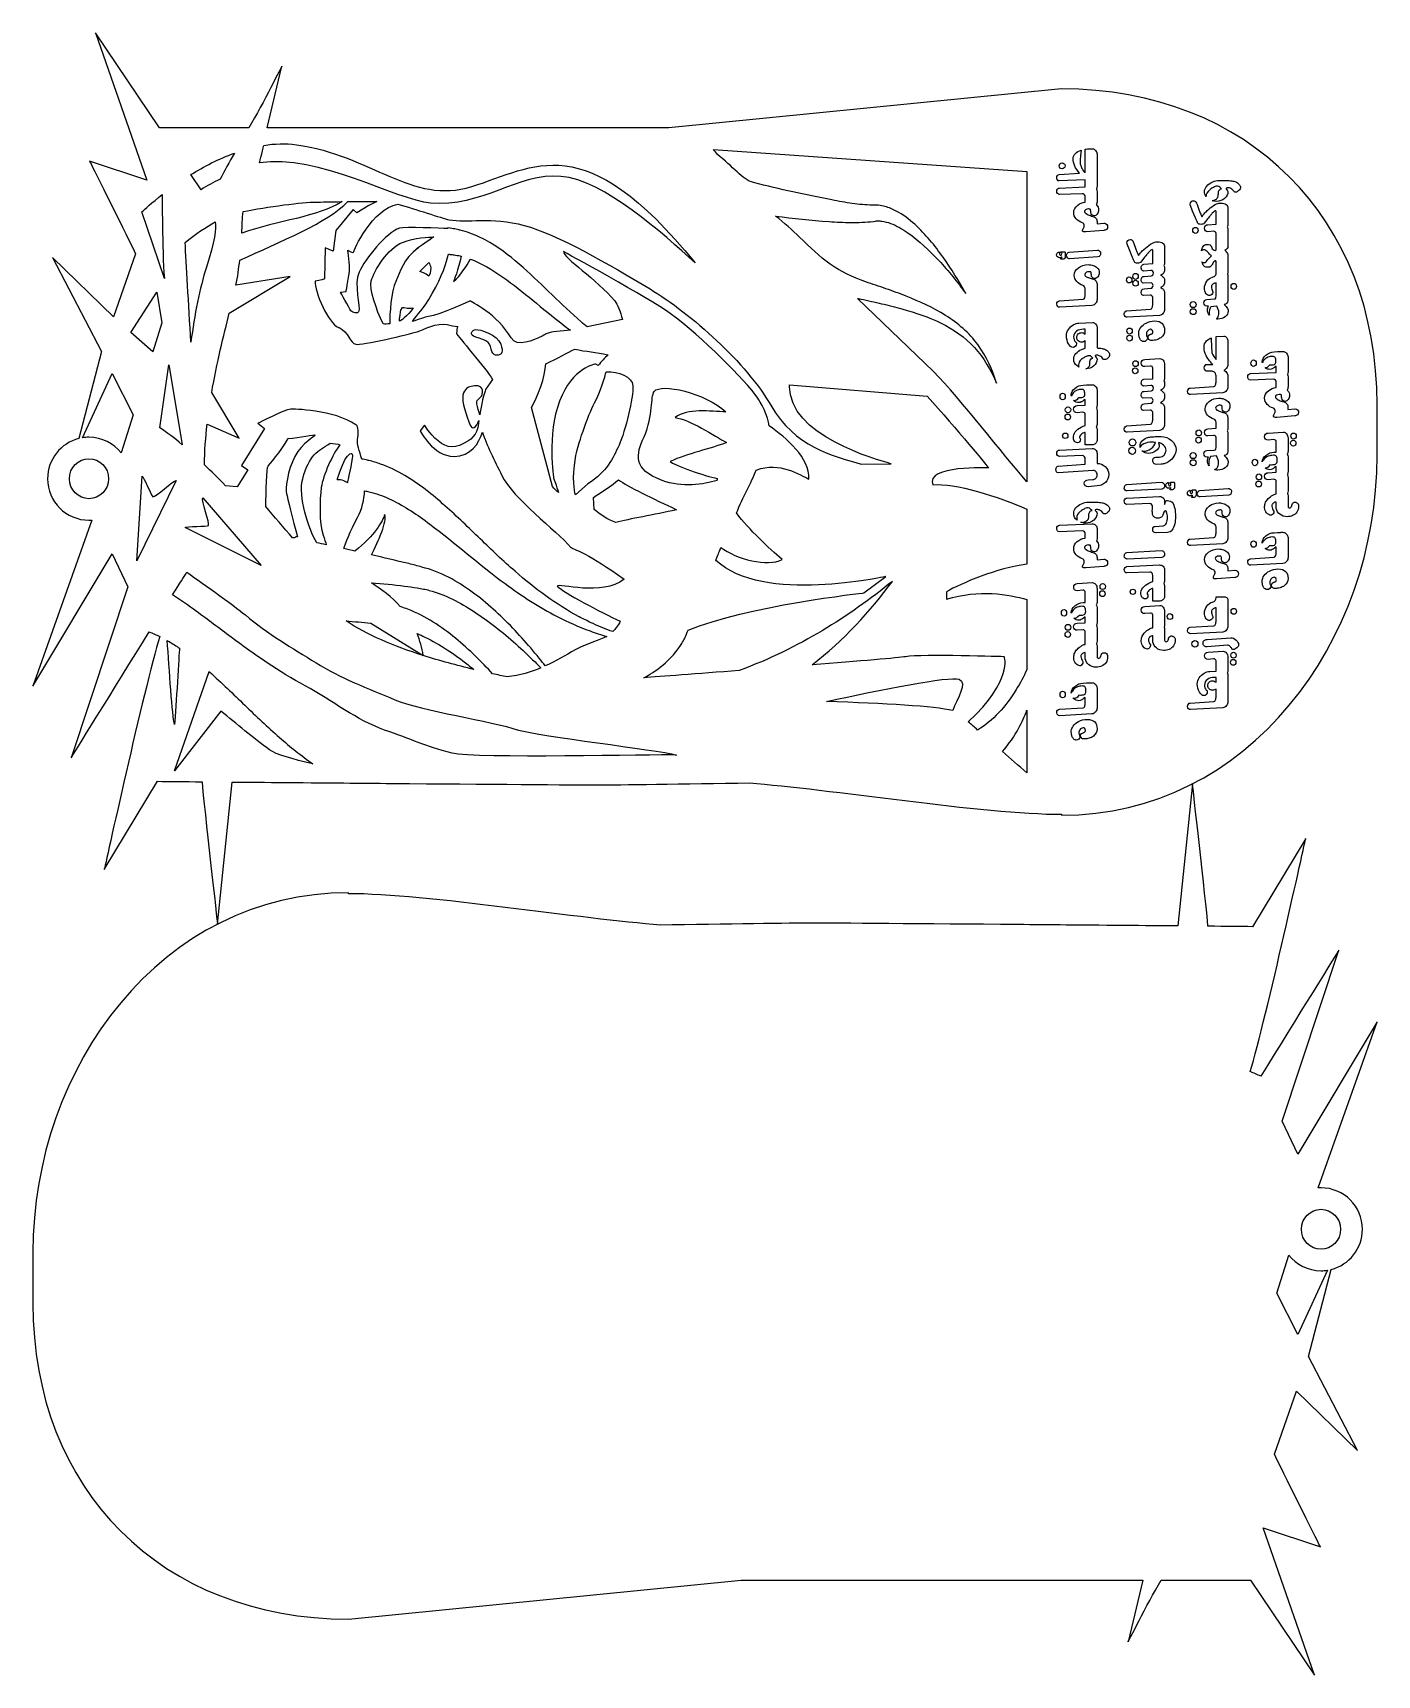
# Model space of a CAD drawing. Extents: x 0 to 920, y 577 to 1700.
import ezdxf

# ---------------------------------------------------------------- set-up
doc = ezdxf.new("R2010")
doc.units = 0
doc.layers.add('H0107_Printing', color=7, linetype='CONTINUOUS')

msp = doc.modelspace()

# ---------------------------------------------------------------- linework, layer by layer
at = {"layer": 'H0107_Printing', "color": 1}
for points in [[(147.898996, 1634.911459), (86.763998, 1634.911459), (43.001999, 1699.916458), (78.128998, 1599.28846), (38.956999, 1612.28246)], [(703.886982, 1661.578458), (703.886982, 1661.578458), (435.117989, 1634.911459), (160.455996, 1634.911459), (170.510996, 1677.213458)], [(465.808988, 1620.080459), (680.187983, 1605.03846)], [(720.101982, 1604.10246), (720.101982, 1620.399459)], [(721.537982, 1620.509459), (725.152982, 1620.708459)], [(716.570982, 1611.84446), (716.570982, 1611.38146)], [(728.189982, 1616.89446), (728.189982, 1595.22346)], [(115.191997, 1592.67846), (108.267997, 1602.96246)], [(680.187983, 1605.03846), (680.187983, 1392.887465)], [(700.592982, 1600.66946), (700.592982, 1600.86746), (700.592982, 1601.03346)], [(702.459982, 1593.77146), (720.101982, 1594.56846), (720.101982, 1599.44846), (702.015982, 1598.63946)], [(702.243982, 1603.06246), (716.206982, 1603.90446)], [(810.66998, 1595.01846), (810.23998, 1595.01846), (809.71198, 1595.01846)], [(811.59498, 1599.00546), (816.14698, 1599.00546)], [(235.372994, 1584.67146), (229.903994, 1581.77646), (221.886994, 1576.840461), (219.256995, 1579.128461), (207.404995, 1564.727461), (205.540995, 1550.667461), (200.117995, 1552.868461), (199.612995, 1531.691462)], [(718.053982, 1589.92546), (702.459982, 1589.31446)], [(720.101982, 1584.19046), (720.101982, 1587.68046)], [(728.189982, 1591.49346), (728.189982, 1584.67746)], [(811.59698, 1583.44046), (812.22498, 1583.49046), (812.95198, 1583.50646)], [(821.933979, 1591.34646), (820.893979, 1592.58446)], [(90.093998, 1531.972462), (74.712998, 1577.491461)], [(576.449986, 1582.17446), (575.259986, 1582.17646), (574.304986, 1582.15846)], [(723.109982, 1579.395461), (722.632982, 1579.461461), (722.220982, 1579.461461)], [(795.21398, 1573.982461), (793.57898, 1578.043461), (792.15898, 1581.82346)], [(796.58398, 1582.43346), (797.50898, 1579.891461)], [(804.02098, 1572.959461), (801.49298, 1569.691461)], [(804.07798, 1568.701461), (809.60398, 1569.035461), (809.60398, 1577.597461)], [(817.69198, 1580.02346), (817.69198, 1569.543461)], [(285.727993, 1566.260461), (283.960993, 1566.476461), (283.930993, 1566.099461)], [(575.218986, 1571.014461), (576.704986, 1571.231461)], [(732.828982, 1564.837461), (720.498982, 1563.814461), (720.069982, 1563.814461), (719.639982, 1563.814461)], [(728.173982, 1570.895461), (728.173982, 1569.261461), (732.828982, 1569.690461), (733.009982, 1569.690461), (733.174982, 1569.690461)], [(807.94998, 1564.211461), (804.07998, 1563.815461)], [(809.58798, 1551.552461), (809.58798, 1555.826461), (809.60398, 1555.826461), (809.60398, 1562.792461)], [(817.69198, 1565.251461), (817.69198, 1556.371461)], [(263.156993, 1552.413461), (263.958993, 1553.036461)], [(701.830982, 1549.951461), (702.078982, 1550.017461)], [(704.372982, 1550.264461), (705.973982, 1550.264461)], [(709.077982, 1549.914461), (728.404982, 1551.354461)], [(751.909981, 1547.475461), (750.274981, 1551.536461), (748.853981, 1555.316461)], [(753.279981, 1555.927461), (754.204981, 1553.385461)], [(760.178981, 1541.700461), (766.299981, 1542.083461), (766.299981, 1551.090461)], [(768.292981, 1556.933461), (768.920981, 1556.983461), (769.647981, 1557.000461)], [(774.386981, 1553.516461), (774.386981, 1543.036461)], [(801.81098, 1551.586461), (801.48098, 1551.586461), (800.98698, 1551.586461)], [(804.45498, 1555.216461), (805.51098, 1555.018461)], [(817.66098, 1555.826461), (817.69198, 1555.826461), (817.69198, 1553.747461)], [(70.413998, 1548.872461), (55.379999, 1505.745462), (13.599, 1546.263461), (47.076999, 1481.926463), (31.612999, 1422.496464)], [(264.990993, 1536.831462), (271.041993, 1542.818461)], [(702.655982, 1549.505461), (702.457982, 1549.208461)], [(703.485982, 1545.577461), (703.781982, 1545.841461)], [(703.893982, 1549.340461), (703.629982, 1549.654461)], [(705.049982, 1545.115461), (703.926982, 1545.115461)], [(704.025982, 1546.369461), (704.025982, 1546.501461), (703.959982, 1546.650461)], [(706.468982, 1548.845461), (706.468982, 1546.815461)], [(728.817982, 1546.649461), (709.274982, 1545.461461), (709.142982, 1545.461461)], [(760.715981, 1546.452461), (758.188981, 1543.184461)], [(805.09798, 1539.602462), (804.24898, 1539.602462)], [(808.43298, 1543.646461), (807.93698, 1543.200461)], [(809.58798, 1535.080462), (809.58798, 1543.811461)], [(817.69198, 1547.508461), (817.69198, 1536.994462)], [(134.514997, 1508.150462), (176.157996, 1533.218462), (139.100997, 1527.317462)], [(723.526982, 1536.515462), (723.101982, 1536.582462), (722.743982, 1536.582462)], [(724.311982, 1534.122462), (724.277982, 1534.552462), (724.212982, 1535.080462)], [(728.189982, 1527.586462), (728.189982, 1521.381462), (728.189982, 1521.166462), (728.189982, 1517.486462)], [(765.276981, 1528.908462), (759.763981, 1528.710462)], [(765.045981, 1537.441462), (760.175981, 1537.029462)], [(760.374981, 1533.381462), (765.474981, 1533.777462)], [(809.60398, 1519.747462), (809.60398, 1528.994462)], [(817.69198, 1533.446462), (817.69198, 1520.093462)], [(210.580995, 1522.602462), (214.446995, 1523.084462)], [(616.356985, 1468.333463), (564.188986, 1518.230462)], [(702.457982, 1516.705462), (718.649982, 1517.688462)], [(720.101982, 1521.381462), (720.101982, 1524.582462)], [(764.447981, 1520.556462), (759.980981, 1520.358462)], [(760.374981, 1524.864462), (765.045981, 1525.276462)], [(766.299981, 1514.565462), (766.299981, 1518.988462)], [(774.386981, 1522.190462), (774.386981, 1514.565462), (774.386981, 1514.350462), (774.386981, 1510.670462)], [(801.64898, 1524.331462), (801.64898, 1524.943462), (801.64898, 1525.141462)], [(803.28698, 1517.552462), (808.36398, 1517.931462)], [(807.35898, 1522.910462), (807.40898, 1522.678462), (807.40898, 1522.397462)], [(817.67198, 1519.747462), (817.69198, 1519.747462), (817.69198, 1516.743462)], [(251.943994, 1510.293462), (253.071994, 1512.210462)], [(700.592982, 1514.281462), (700.592982, 1514.414462), (700.592982, 1514.578462)], [(724.723982, 1513.458462), (702.655982, 1512.253462)], [(746.790981, 1507.466462), (746.790981, 1507.598462), (746.790981, 1507.762462)], [(748.655981, 1509.889462), (764.846981, 1510.873462)], [(770.920981, 1506.642462), (748.852981, 1505.438462)], [(804.48798, 1513.095462), (803.28198, 1513.095462)], [(810.01698, 1513.091462), (806.04998, 1512.576462)], [(209.130995, 1498.450463), (209.615995, 1498.527463)], [(367.972991, 1496.528463), (356.411991, 1495.382463)], [(403.53399, 1503.848462), (379.242991, 1498.849463)], [(715.817982, 1501.394462), (725.351982, 1501.807462)], [(720.101982, 1493.917463), (720.101982, 1497.185463), (719.522982, 1497.235463), (718.960982, 1497.235463)], [(728.189982, 1498.787463), (728.189982, 1484.452463)], [(756.759981, 1494.560463), (756.759981, 1495.188463)], [(764.989981, 1497.251463), (764.856981, 1497.251463)], [(348.562991, 1492.535463), (348.496991, 1492.520463), (348.496991, 1492.497463)], [(720.101982, 1484.266463), (720.101982, 1489.460463)], [(760.175981, 1488.768463), (759.746981, 1488.800463)], [(762.403981, 1491.772463), (762.585981, 1491.375463), (762.635981, 1490.963463)], [(763.081981, 1491.837463), (763.146981, 1492.316463), (763.213981, 1492.596463)], [(801.35198, 1484.574463), (801.40098, 1485.449463), (801.48398, 1486.159463)], [(809.60398, 1476.619463), (809.60398, 1492.218463)], [(810.00898, 1492.283463), (814.84998, 1492.480463)], [(817.69198, 1489.031463), (817.69198, 1472.806463)], [(86.988998, 1429.856464), (93.264998, 1472.898463), (102.354997, 1418.397465)], [(386.94399, 1472.446463), (385.21199, 1473.416463)], [(722.812982, 1479.113463), (722.413982, 1479.113463), (721.922982, 1479.113463)], [(732.432982, 1476.834463), (731.392982, 1478.072463)], [(760.773981, 1476.554463), (771.135981, 1477.181463)], [(764.645981, 1472.064463), (760.775981, 1471.668463)], [(774.386981, 1473.104463), (774.386981, 1464.225463)], [(803.47998, 1473.202463), (807.32598, 1473.202463)], [(833.089979, 1466.922463), (850.732979, 1467.719463), (850.732979, 1471.988463), (849.541979, 1471.147463)], [(846.469979, 1472.904463), (847.021979, 1472.867463), (847.497979, 1472.867463)], [(848.196979, 1478.679463), (847.204979, 1478.606463)], [(849.288979, 1481.727463), (851.684979, 1481.908463)], [(854.080979, 1481.991463), (854.328979, 1481.991463)], [(854.328979, 1481.991463), (854.560979, 1481.991463), (854.741979, 1481.991463), (855.369979, 1481.991463)], [(858.819979, 1478.475463), (858.819979, 1468.374463)], [(34.051999, 1422.995464), (54.475999, 1466.870463)], [(54.475999, 1466.870463), (68.731998, 1438.662464), (60.618998, 1412.777465)], [(314.681992, 1462.912463), (309.876992, 1456.080464)], [(760.192981, 1463.054463), (766.299981, 1463.437463), (766.299981, 1470.646463)], [(806.32898, 1468.514463), (803.48498, 1468.514463)], [(809.60398, 1461.699463), (809.60398, 1465.296463)], [(817.69198, 1464.289463), (817.69198, 1461.699463), (817.69198, 1461.483463), (817.69198, 1457.804464)], [(848.683979, 1463.076463), (833.089979, 1462.465463)], [(850.732979, 1457.341464), (850.732979, 1460.831463)], [(858.819979, 1464.644463), (858.819979, 1457.827464)], [(119.384997, 1432.314464), (141.260996, 1422.762464), (122.473997, 1453.889464)], [(517.694987, 1459.317464), (611.975985, 1451.420464)], [(714.576982, 1444.980464), (720.101982, 1445.314464), (720.101982, 1449.272464), (718.911982, 1448.429464)], [(715.812982, 1450.498464), (716.348982, 1450.462464), (716.811982, 1450.462464)], [(717.490982, 1456.112464), (716.526982, 1456.042464)], [(718.658982, 1459.009464), (721.054982, 1459.191464)], [(723.450982, 1459.273464), (723.698982, 1459.273464), (723.930982, 1459.273464), (724.111982, 1459.273464), (724.739982, 1459.273464)], [(728.189982, 1455.758464), (728.189982, 1445.657464)], [(765.278981, 1450.245464), (759.777981, 1450.064464)], [(765.048981, 1458.795464), (760.188981, 1458.383464)], [(760.386981, 1454.735464), (765.476981, 1455.131464)], [(790.09498, 1454.599464), (790.09498, 1454.731464), (790.09498, 1454.896464)], [(791.95998, 1457.023464), (808.15098, 1458.006464)], [(814.22498, 1453.775464), (792.15798, 1452.571464)], [(853.739979, 1452.546464), (853.262979, 1452.612464), (852.850979, 1452.612464)], [(355.532991, 1389.591465), (341.332991, 1443.732464)], [(718.447982, 1440.490464), (714.577982, 1440.094464)], [(720.101982, 1431.397464), (720.101982, 1439.071464)], [(728.189982, 1441.530464), (728.189982, 1432.650464)], [(764.450981, 1441.910464), (759.994981, 1441.712464)], [(760.386981, 1446.218464), (765.047981, 1446.630464)], [(766.299981, 1435.919464), (766.299981, 1440.342464)], [(774.386981, 1443.544464), (774.386981, 1435.919464), (774.386981, 1435.704464), (774.386981, 1432.024464)], [(813.02898, 1445.177464), (812.60398, 1445.243464), (812.24498, 1445.243464)], [(813.81298, 1442.783464), (813.77998, 1443.212464), (813.71398, 1443.741464)], [(863.458978, 1437.988464), (851.128979, 1436.965464), (850.699979, 1436.965464), (850.269979, 1436.965464)], [(858.803979, 1444.045464), (858.803979, 1442.411464), (863.458978, 1442.841464), (863.639978, 1442.841464), (863.804978, 1442.841464)], [(919.810977, 1411.007465), (919.810977, 1445.653464)], [(154.138996, 1432.927464), (158.500996, 1429.327464), (142.782996, 1403.958465), (147.224996, 1401.116465), (139.922997, 1389.387465), (131.864997, 1390.252465)], [(268.064993, 1431.548464), (265.169993, 1427.698464)], [(724.938982, 1418.093465), (720.101982, 1418.093465), (720.101982, 1426.610464)], [(728.189982, 1428.640464), (728.189982, 1421.130464)], [(746.790981, 1428.820464), (746.790981, 1428.952464), (746.790981, 1429.116464)], [(748.655981, 1431.243464), (764.846981, 1432.227464)], [(770.920981, 1427.996464), (748.852981, 1426.792464)], [(804.07798, 1429.150464), (809.60398, 1429.484464), (809.60398, 1433.243464)], [(817.69198, 1436.247464), (817.69198, 1429.827464)], [(845.219979, 1426.237464), (855.568979, 1426.865464)], [(702.459982, 1414.643465), (724.740982, 1415.650465)], [(711.981982, 1423.441464), (711.981982, 1424.134464)], [(768.543981, 1423.837464), (771.944981, 1423.887464)], [(807.94998, 1424.660464), (804.07998, 1424.264464)], [(809.60398, 1416.475465), (809.60398, 1423.241464)], [(817.67198, 1416.475465), (817.69198, 1416.475465), (817.69198, 1413.470465)], [(817.69198, 1425.700464), (817.69198, 1416.820465)], [(849.081979, 1421.748464), (845.219979, 1421.352464)], [(849.288979, 1413.165465), (850.732979, 1413.275465), (850.732979, 1420.328464)], [(858.819979, 1422.788464), (858.819979, 1413.908465)], [(566.828986, 1404.979465), (587.218985, 1405.314465)], [(701.632982, 1403.536465), (720.101982, 1404.948465), (720.101982, 1408.553465)], [(718.053982, 1410.797465), (702.459982, 1410.187465)], [(728.189982, 1412.366465), (728.189982, 1405.549465)], [(768.478981, 1409.659465), (770.920981, 1409.857465)], [(772.142981, 1405.021465), (768.890981, 1404.823465)], [(804.48798, 1409.823465), (803.28198, 1409.823465)], [(803.28698, 1414.279465), (808.36398, 1414.659465)], [(809.79398, 1410.708465), (805.76398, 1410.183465)], [(846.864979, 1404.653465), (847.477979, 1404.612465), (848.006979, 1404.612465)], [(848.783979, 1411.074465), (847.681979, 1410.992465)], [(858.819979, 1409.914465), (858.819979, 1399.812465)], [(98.126998, 1393.717465), (71.352998, 1338.789467), (74.860998, 1396.875465)], [(725.531982, 1400.711465), (701.631982, 1399.082465)], [(722.082982, 1394.226465), (725.334982, 1394.424465)], [(845.206979, 1399.136465), (850.732979, 1399.470465), (850.732979, 1403.427465), (849.541979, 1402.585465)], [(849.078979, 1394.646465), (845.207979, 1394.250465)], [(850.732979, 1384.644465), (850.732979, 1386.509465), (850.732979, 1393.226465)], [(858.819979, 1395.686465), (858.819979, 1386.806465)], [(116.391997, 1381.893465), (156.263996, 1335.584467), (104.289997, 1361.773466)], [(379.885991, 1391.455465), (371.337991, 1383.908465)], [(384.19599, 1373.973466), (383.59399, 1382.225465)], [(728.173982, 1390.149465), (722.082982, 1389.555465)], [(748.655981, 1391.120465), (772.142981, 1392.562465)], [(748.655981, 1381.783465), (770.920981, 1382.807465)], [(772.555981, 1387.856465), (748.852981, 1386.668465)], [(776.532981, 1392.379465), (776.731981, 1392.379465)], [(777.341981, 1391.867465), (777.143981, 1391.587465)], [(778.117981, 1387.757465), (778.222981, 1387.955465)], [(779.751981, 1387.444465), (778.629981, 1387.444465)], [(778.675981, 1388.417465), (778.728981, 1388.698465), (778.711981, 1388.880465)], [(779.108981, 1392.560465), (780.62698, 1392.560465)], [(781.18798, 1391.134465), (781.18798, 1389.165465)], [(791.33298, 1387.030465), (791.57998, 1387.096465)], [(792.15798, 1386.584465), (791.95998, 1386.287465)], [(792.98798, 1382.656465), (793.28398, 1382.920465)], [(793.39598, 1386.419465), (793.13198, 1386.733465)], [(794.55198, 1382.194465), (793.42898, 1382.194465)], [(793.52798, 1383.448465), (793.52798, 1383.580465), (793.46098, 1383.729465)], [(793.87398, 1387.344465), (795.47498, 1387.344465)], [(795.96998, 1385.924465), (795.96998, 1383.894465)], [(798.57898, 1386.993465), (817.90698, 1388.432465)], [(818.31998, 1383.728465), (798.77598, 1382.541465), (798.64498, 1382.541465)], [(858.819979, 1383.423465), (858.819979, 1376.325466), (858.819979, 1376.127466)], [(680.187983, 1374.192466), (680.187983, 1336.535467)], [(722.103982, 1375.067466), (721.674982, 1375.067466), (721.149982, 1375.067466)], [(722.092982, 1379.010466), (726.645982, 1379.010466)], [(732.432982, 1371.352466), (731.392982, 1372.589466)], [(764.236981, 1377.971466), (748.655981, 1377.360466)], [(766.018981, 1372.227466), (765.986981, 1372.755466), (765.986981, 1372.937466), (766.117981, 1374.422466)], [(773.957981, 1372.227466), (773.265981, 1370.147466)], [(774.370981, 1379.588466), (774.370981, 1377.492466)], [(774.865981, 1378.301466), (775.113981, 1379.489466)], [(813.02898, 1373.595466), (812.60398, 1373.661466), (812.24498, 1373.661466)], [(813.81298, 1371.201466), (813.77998, 1371.630466), (813.71398, 1372.158466)], [(847.827979, 1376.936466), (847.827979, 1376.457466), (847.827979, 1376.292466)], [(850.732979, 1374.691466), (850.732979, 1378.999466), (850.598979, 1379.049466), (850.364979, 1379.065466)], [(861.553978, 1377.299466), (861.850978, 1377.975466)], [(863.578978, 1378.966466), (863.990978, 1378.916466)], [(40.505999, 1366.735466), (0.118, 1253.153469), (54.486999, 1343.732466), (65.148998, 1320.998467), (26.400999, 1204.22647)], [(702.457982, 1363.248466), (724.723982, 1364.254466)], [(718.055982, 1359.402466), (702.459982, 1358.791466)], [(728.189982, 1360.970466), (728.189982, 1354.153466)], [(766.283981, 1360.194466), (766.283981, 1360.359466)], [(767.916981, 1362.455466), (773.346981, 1362.868466)], [(809.60398, 1358.460466), (809.60398, 1361.661466)], [(817.69198, 1364.665466), (817.69198, 1358.460466), (817.69198, 1358.244466), (817.69198, 1354.564466)], [(847.452979, 1370.070466), (847.270979, 1370.053466), (847.040979, 1370.036466)], [(720.101982, 1354.450466), (720.101982, 1357.157466)], [(723.113982, 1349.647466), (722.640982, 1349.697466), (722.231982, 1349.713466)], [(727.859982, 1352.387466), (727.975982, 1352.321466)], [(776.433981, 1358.296466), (768.593981, 1358.032466), (768.345981, 1358.032466)], [(790.09498, 1351.360466), (790.09498, 1351.492466), (790.09498, 1351.657466)], [(791.95998, 1353.784466), (808.15098, 1354.767466)], [(814.22498, 1350.536466), (792.15798, 1349.332466)], [(846.415979, 1349.334466), (846.974979, 1349.297466), (847.455979, 1349.297466)], [(848.163979, 1355.181466), (847.159979, 1355.106466)], [(849.288979, 1358.104466), (851.684979, 1358.285466)], [(850.732979, 1344.966466), (850.732979, 1348.366466), (849.541979, 1347.524466)], [(854.080979, 1358.368466), (854.328979, 1358.368466)], [(854.328979, 1358.368466), (854.560979, 1358.368466), (854.741979, 1358.368466), (855.369979, 1358.368466)], [(858.819979, 1354.852466), (858.819979, 1344.966466), (858.819979, 1344.751466), (858.819979, 1341.071466)], [(728.189982, 1341.147466), (728.189982, 1339.513467), (732.833982, 1339.942467), (733.014982, 1339.942467), (733.180982, 1339.942467)], [(748.655981, 1344.495466), (772.142981, 1345.936466)], [(772.555981, 1341.230466), (748.852981, 1340.042466)], [(812.61098, 1342.087466), (812.13398, 1342.153466), (811.72298, 1342.153466)], [(831.222979, 1337.867467), (831.222979, 1337.999467), (831.222979, 1338.164467)], [(833.087979, 1340.291466), (849.279979, 1341.274466)], [(855.353979, 1337.043467), (833.285979, 1335.839467)], [(270.852993, 1333.289467), (269.764993, 1333.624467), (268.574993, 1333.966467), (266.317993, 1334.607467)], [(568.733986, 1316.938467), (583.736985, 1328.231467)], [(732.828982, 1335.090467), (720.498982, 1334.066467), (720.069982, 1334.066467), (719.639982, 1334.066467)], [(748.656981, 1335.041467), (770.937981, 1336.048467)], [(764.250981, 1331.195467), (748.656981, 1330.584467)], [(766.299981, 1324.694467), (766.299981, 1328.950467)], [(774.386981, 1332.763467), (774.386981, 1325.947467)], [(822.329979, 1327.529467), (810.00098, 1326.506467), (809.57198, 1326.506467), (809.14198, 1326.506467)], [(817.67498, 1333.587467), (817.67498, 1331.952467)], [(817.67498, 1331.952467), (822.329979, 1332.382467), (822.511979, 1332.382467), (822.675979, 1332.382467)], [(841.192979, 1324.962467), (841.192979, 1325.589467)], [(849.421979, 1327.653467), (849.288979, 1327.653467)], [(263.131993, 1320.347467), (265.296993, 1319.977467), (266.312993, 1319.801467), (267.425993, 1319.584467)], [(625.119984, 1317.707467), (625.119984, 1312.554467)], [(714.589982, 1323.339467), (724.938982, 1323.966467)], [(718.451982, 1318.849467), (714.589982, 1318.453467)], [(718.658982, 1310.265467), (720.101982, 1310.375467), (720.101982, 1317.430467)], [(728.189982, 1319.889467), (728.189982, 1311.009467)], [(758.178981, 1316.737467), (758.178981, 1317.431467)], [(771.135981, 1311.390467), (766.299981, 1311.390467), (766.299981, 1319.907467)], [(774.386981, 1321.937467), (774.386981, 1314.427467)], [(809.60398, 1314.293467), (814.85298, 1314.293467)], [(814.85298, 1314.293467), (815.29898, 1314.293467)], [(844.608979, 1319.169467), (844.179979, 1319.202467)], [(846.836979, 1322.173467), (847.018979, 1321.777467), (847.067979, 1321.364467)], [(847.514979, 1322.239467), (847.579979, 1322.717467), (847.646979, 1322.998467)], [(251.994994, 1307.417467), (251.442994, 1307.588467)], [(680.187983, 1312.356467), (680.187983, 1264.413468)], [(717.904982, 1307.801467), (716.862982, 1307.725467)], [(728.189982, 1307.014467), (728.189982, 1296.913468)], [(760.786981, 1307.659467), (771.135981, 1308.287467)], [(764.648981, 1303.170467), (760.786981, 1302.774467)], [(774.386981, 1304.210467), (774.386981, 1295.330468)], [(801.64898, 1302.141467), (801.64898, 1302.753467), (801.64898, 1302.951467)], [(809.60398, 1298.118468), (809.60398, 1306.804467)], [(817.69198, 1311.256467), (817.69198, 1298.118468), (817.69198, 1297.903468), (817.69198, 1294.223468)], [(231.241994, 1296.242468), (267.165993, 1274.128468)], [(714.576982, 1296.237468), (720.101982, 1296.571468), (720.101982, 1300.528467), (718.911982, 1299.686468)], [(718.447982, 1291.747468), (714.577982, 1291.351468)], [(716.090982, 1301.730467), (716.670982, 1301.692467), (717.170982, 1301.692467)], [(728.189982, 1292.787468), (728.189982, 1283.908468)], [(766.299981, 1293.168468), (766.299981, 1295.033468), (766.299981, 1301.750467)], [(774.386981, 1291.947468), (774.386981, 1284.849468), (774.386981, 1284.651468)], [(791.95998, 1293.443468), (808.15098, 1294.426468)], [(807.35898, 1300.720467), (807.40898, 1300.488467), (807.40898, 1300.207467)], [(720.101982, 1281.745468), (720.101982, 1283.610468), (720.101982, 1290.328468)], [(728.189982, 1280.524468), (728.189982, 1273.426468), (728.189982, 1273.228468)], [(763.394981, 1285.460468), (763.394981, 1284.981468), (763.394981, 1284.817468)], [(766.299981, 1283.215468), (766.299981, 1287.523468), (766.166981, 1287.573468), (765.931981, 1287.589468)], [(777.120981, 1285.824468), (777.417981, 1286.500468)], [(779.146981, 1287.491468), (779.558981, 1287.441468)], [(790.09498, 1291.019468), (790.09498, 1291.151468), (790.09498, 1291.316468)], [(814.22498, 1290.195468), (792.15798, 1288.991468)], [(817.47798, 1281.283468), (803.47798, 1280.064468), (803.18098, 1280.029468)], [(803.47998, 1285.096468), (819.70598, 1286.318468)], [(824.937979, 1281.481468), (824.937979, 1281.349468)], [(717.197982, 1274.037468), (717.197982, 1273.558468), (717.197982, 1273.393468)], [(720.101982, 1271.792468), (720.101982, 1276.100468), (719.968982, 1276.150468), (719.734982, 1276.166468)], [(730.923982, 1274.400468), (731.220982, 1275.077468)], [(732.948982, 1276.067468), (733.360982, 1276.018468)], [(763.019981, 1278.594468), (762.837981, 1278.577468), (762.607981, 1278.561468)], [(804.09098, 1276.365468), (814.43998, 1276.992468)], [(807.95298, 1271.876468), (804.09098, 1271.479468)], [(805.31998, 1263.260468), (809.60398, 1263.446468), (809.60398, 1270.456468)], [(817.69198, 1272.916468), (817.69198, 1264.035468)], [(128.642997, 1236.116469), (97.099998, 1195.19047), (120.645997, 1263.180468)], [(716.822982, 1267.171468), (716.640982, 1267.155468), (716.410982, 1267.137468)], [(809.60398, 1255.800469), (809.60398, 1259.084469), (809.02498, 1259.117469), (808.46298, 1259.117469)], [(817.69198, 1260.653468), (817.69198, 1246.310469), (817.69198, 1246.095469), (817.69198, 1242.415469)], [(716.215982, 1247.156469), (716.803982, 1247.118469), (717.312982, 1247.118469)], [(718.057982, 1253.320469), (716.999982, 1253.243469)], [(718.658982, 1255.205469), (721.054982, 1255.387469)], [(723.450982, 1255.469469), (723.698982, 1255.469469), (723.930982, 1255.469469), (724.111982, 1255.469469), (724.739982, 1255.469469)], [(728.189982, 1251.954469), (728.189982, 1242.068469), (728.189982, 1241.853469), (728.189982, 1238.172469)], [(809.60398, 1246.310469), (809.60398, 1251.343469)], [(680.187983, 1236.713469), (680.187983, 1193.80647)], [(702.457982, 1237.392469), (718.649982, 1238.375469)], [(720.101982, 1242.068469), (720.101982, 1245.467469), (718.911982, 1244.625469)], [(790.09498, 1239.210469), (790.09498, 1239.342469), (790.09498, 1239.507469)], [(791.95998, 1241.634469), (808.15098, 1242.617469)], [(814.22498, 1238.387469), (792.15798, 1237.182469)], [(700.592982, 1234.968469), (700.592982, 1235.100469), (700.592982, 1235.265469)], [(724.723982, 1234.145469), (702.655982, 1232.940469)], [(718.791982, 1224.753469), (718.658982, 1224.753469)], [(710.562982, 1222.063469), (710.562982, 1222.691469)], [(713.978982, 1216.27047), (713.549982, 1216.30347)], [(716.206982, 1219.27447), (716.388982, 1218.87747), (716.437982, 1218.46547)], [(716.883982, 1219.34047), (716.949982, 1219.81847), (717.016982, 1220.099469)], [(49.001999, 1127.710472), (85.451998, 1188.10247)], [(126.466997, 1090.382473), (136.536997, 1187.63247)], [(793.46908, 1186.41517), (783.39908, 1089.165173)], [(703.886982, 1165.543471), (703.886982, 1164.868471), (703.886982, 1164.868471)], [(870.934078, 1149.087171), (834.484079, 1088.695173)], [(216.049095, 1111.254172), (216.049095, 1111.929172), (216.049095, 1111.929172)], [(879.431078, 910.062177), (919.818077, 1023.643174), (865.450078, 933.065177), (854.788079, 955.799176), (893.535078, 1072.571173)], [(0.1251, 865.790178), (0.1251, 831.144179)], [(849.523079, 727.925182), (864.556078, 771.052181), (906.338077, 730.534182), (872.859078, 794.87118), (888.323078, 854.301179)], [(865.460078, 809.92718), (851.205079, 838.135179), (859.317079, 864.020178)], [(885.884078, 853.802179), (865.460078, 809.92718)], [(772.037081, 641.886184), (833.172079, 641.886184), (876.934078, 576.881186), (841.807079, 677.509183), (880.979078, 664.515183)], [(216.049095, 615.219185), (216.049095, 615.219185), (484.818088, 641.886184), (759.480081, 641.886184), (749.426081, 599.583185)]]:
    msp.add_lwpolyline(points, dxfattribs=at)
for points in [[(180.401995, 1623.386459)], [(727.199982, 1619.47846)], [(704.240982, 1606.94146)], [(795.87498, 1584.10046)], [(143.915996, 1577.680461)], [(795.47498, 1562.792461)], [(118.898997, 1539.655462)], [(299.499993, 1545.208461)], [(703.625982, 1546.435461)], [(271.041993, 1533.479462)], [(728.668982, 1533.116462)], [(751.543981, 1529.452462)], [(753.202981, 1531.896462)], [(754.498981, 1530.707462)], [(823.014979, 1527.974462)], [(67.216998, 1494.927463), (84.976998, 1522.609462), (88.474998, 1501.660462), (82.256998, 1481.818463)], [(793.94098, 1516.148462)], [(260.414993, 1511.893462)], [(766.299981, 1514.565462)], [(793.94098, 1511.246462)], [(750.437981, 1498.060463)], [(772.767981, 1501.180462)], [(750.437981, 1493.207463)], [(816.88198, 1491.358463)], [(319.701992, 1479.856463)], [(719.633982, 1478.106463)], [(754.498981, 1475.746463)], [(835.282979, 1471.790463)], [(753.012981, 1470.282463)], [(704.652982, 1449.073464)], [(360.471991, 1448.132464)], [(708.300982, 1440.094464)], [(439.585989, 1436.823464)], [(708.119982, 1435.257464)], [(797.80298, 1428.341464)], [(401.14499, 1418.021465)], [(706.468982, 1422.549464)], [(717.880982, 1425.661464)], [(750.223981, 1419.810465)], [(753.829981, 1415.890465)], [(759.366981, 1421.164464)], [(797.62098, 1423.439464)], [(857.870979, 1425.676464)], [(863.754978, 1420.791464)], [(863.944978, 1425.676464)], [(793.94098, 1412.876465)], [(793.94098, 1407.974465)], [(836.207979, 1403.939465)], [(25.126999, 1395.006465)], [(184.741995, 1394.835465)], [(208.344995, 1394.189465)], [(254.521994, 1397.266465)], [(838.930979, 1398.327465)], [(780.69298, 1388.051465)], [(837.453979, 1389.967465)], [(440.504989, 1373.801466)], [(774.865981, 1378.301466)], [(810.12898, 1373.050466)], [(720.213982, 1365.709466)], [(177.843996, 1354.634466)], [(833.483979, 1350.363466)], [(728.280982, 1346.288466)], [(270.852993, 1333.289467)], [(857.200979, 1331.581467)], [(727.240982, 1322.777467)], [(732.035982, 1319.262467)], [(733.132982, 1314.995467)], [(751.369981, 1316.366467)], [(111.969997, 1304.371467)], [(773.297981, 1312.298467)], [(778.018981, 1302.774467)], [(823.014979, 1305.784467)], [(705.577982, 1301.039467)], [(92.043998, 1284.383468)], [(263.049993, 1289.131468)], [(708.119982, 1286.514468)], [(708.300982, 1291.351468)], [(823.385979, 1284.650468)], [(303.053992, 1273.574468)], [(795.16198, 1279.864468)], [(816.74298, 1275.804468)], [(822.626979, 1270.918468)], [(822.816979, 1275.804468)], [(704.652982, 1249.692469)], [(629.408984, 1236.412469)], [(724.723982, 1234.145469)], [(726.570982, 1228.682469)], [(663.499983, 1208.45247)], [(246.018994, 1186.67247)], [(673.917083, 1090.125173)], [(894.809078, 881.791178)]]:
    msp.add_lwpolyline(points, close=True, dxfattribs=at)
for points in [[(170.510996, 1677.213458), (170.510996, 1677.213458), (157.973996, 1652.217459), (147.898996, 1634.911459)], [(919.810977, 1445.653464), (919.810977, 1573.248461), (831.481979, 1661.578458), (703.886982, 1661.578458)], [(300.465992, 1594.82346), (343.548991, 1608.09246), (376.812991, 1636.614459), (453.204989, 1542.716461)], [(108.267997, 1602.96246), (117.168997, 1608.46246), (127.278997, 1613.76846), (138.007997, 1617.68246)], [(138.007997, 1617.68246), (134.484997, 1611.44746), (131.103997, 1605.34746), (128.193997, 1599.89146)], [(155.078996, 1611.01846), (155.420996, 1611.27146), (158.086996, 1622.990459), (158.086996, 1622.990459)], [(272.169993, 1583.38446), (249.512994, 1585.38846), (194.954995, 1617.27346), (155.078996, 1611.01846)], [(158.086996, 1622.990459), (165.480996, 1624.154459), (172.976996, 1624.407459), (180.401995, 1623.386459)], [(180.401995, 1623.386459), (231.920994, 1616.30046), (259.204994, 1582.12046), (300.465992, 1594.82346)], [(468.555988, 1616.62546), (467.457988, 1617.99846), (466.538988, 1619.16046), (465.808988, 1620.080459)], [(711.766982, 1614.05646), (711.766982, 1615.25546), (712.323982, 1616.38346), (713.436982, 1617.43946)], [(713.436982, 1617.43946), (714.429982, 1618.38546), (715.688982, 1619.13446), (717.214982, 1619.68446)], [(717.288982, 1619.70746), (716.809982, 1618.27646), (716.570982, 1612.76646), (716.570982, 1611.84446)], [(717.214982, 1619.68446), (717.239982, 1619.69346), (717.263982, 1619.69946), (717.288982, 1619.70746)], [(720.101982, 1620.399459), (720.589982, 1620.464459), (721.070982, 1620.509459), (721.537982, 1620.509459)], [(725.152982, 1620.708459), (725.857982, 1620.708459), (726.539982, 1620.297459), (727.199982, 1619.47846)], [(727.199982, 1619.47846), (727.859982, 1618.65846), (728.189982, 1617.79746), (728.189982, 1616.89446)], [(38.956999, 1612.28246), (38.956999, 1612.28246), (60.787998, 1568.507461), (70.413998, 1548.872461)], [(493.064988, 1597.52346), (485.613988, 1599.43446), (478.850988, 1608.90446), (468.555988, 1616.62546)], [(702.243982, 1608.97246), (702.243982, 1609.55546), (702.424982, 1610.03946), (702.787982, 1610.42446)], [(702.796982, 1607.49546), (702.427982, 1607.86346), (702.243982, 1608.35646), (702.243982, 1608.97246)], [(702.787982, 1610.42446), (703.183982, 1610.79846), (703.668982, 1610.98546), (704.240982, 1610.98546)], [(704.240982, 1606.94146), (703.646982, 1606.94146), (703.165982, 1607.12646), (702.796982, 1607.49546)], [(704.240982, 1610.98546), (704.845982, 1610.98546), (705.335982, 1610.79846), (705.708982, 1610.42446)], [(705.708982, 1607.51146), (705.335982, 1607.13146), (704.845982, 1606.94146), (704.240982, 1606.94146)], [(705.708982, 1610.42446), (706.083982, 1610.05046), (706.270982, 1609.56646), (706.270982, 1608.97246)], [(706.270982, 1608.97246), (706.270982, 1608.37746), (706.083982, 1607.89146), (705.708982, 1607.51146)], [(712.922982, 1608.80646), (712.152982, 1610.53446), (711.766982, 1612.28446), (711.766982, 1614.05646)], [(716.206982, 1603.90446), (714.754982, 1605.57746), (713.659982, 1607.21146), (712.922982, 1608.80646)], [(716.570982, 1611.38146), (716.647982, 1610.61146), (716.798982, 1609.86846), (717.021982, 1609.15446)], [(717.021982, 1609.15446), (717.289982, 1608.26246), (717.657982, 1607.42646), (718.126982, 1606.64546)], [(718.126982, 1606.64546), (718.662982, 1605.72046), (719.320982, 1604.87346), (720.101982, 1604.10246)], [(128.193997, 1599.89146), (123.699997, 1597.69746), (119.353997, 1595.24946), (115.191997, 1592.67846)], [(361.308991, 1601.79346), (332.135992, 1604.27246), (306.940992, 1580.31346), (272.169993, 1583.38446)], [(453.204989, 1542.716461), (431.313989, 1562.471461), (390.97299, 1599.27046), (361.308991, 1601.79346)], [(546.755986, 1585.67446), (528.070987, 1589.44046), (511.881987, 1592.72646), (493.064988, 1597.52346)], [(700.592982, 1601.03346), (700.592982, 1601.50646), (700.763982, 1601.96246), (701.104982, 1602.40346)], [(701.014982, 1599.29946), (700.733982, 1599.74046), (700.592982, 1600.19746), (700.592982, 1600.66946)], [(702.015982, 1598.63946), (701.629982, 1598.63946), (701.296982, 1598.86046), (701.014982, 1599.29946)], [(701.104982, 1602.40346), (701.445982, 1602.84346), (701.825982, 1603.06246), (702.243982, 1603.06246)], [(728.189982, 1595.22346), (728.189982, 1594.44346), (728.043982, 1593.74946), (727.765982, 1593.13346)], [(801.69798, 1591.33146), (801.69798, 1592.62646), (802.22098, 1593.89446), (803.26598, 1595.13546)], [(803.26598, 1595.13546), (804.23198, 1596.25546), (805.49198, 1597.17946), (807.04198, 1597.90946)], [(807.04198, 1597.90946), (808.59298, 1598.63946), (810.10998, 1599.00546), (811.59498, 1599.00546)], [(809.71198, 1595.01846), (808.85298, 1594.72946), (808.03198, 1594.36746), (807.24998, 1593.93446)], [(812.12498, 1594.42246), (811.79398, 1594.81946), (811.30798, 1595.01846), (810.66998, 1595.01846)], [(816.14698, 1599.00546), (816.72998, 1599.00546), (817.24998, 1598.99146), (817.70598, 1598.96346)], [(817.70598, 1598.96346), (818.16198, 1598.93646), (818.74798, 1598.88346), (819.46298, 1598.80746)], [(819.46298, 1598.80746), (820.649979, 1598.68546), (821.606979, 1598.50446), (822.332979, 1598.26246)], [(822.332979, 1598.26246), (823.289979, 1597.97646), (824.102979, 1597.54146), (824.773979, 1596.95846)], [(824.773979, 1596.95846), (825.366979, 1596.43046), (825.829979, 1595.78646), (826.158979, 1595.02746)], [(826.158979, 1595.02746), (826.203979, 1594.91746), (826.238979, 1594.81046), (826.266979, 1594.70546)], [(74.712998, 1577.491461), (76.643998, 1579.299461), (81.570998, 1583.78346), (88.653998, 1589.29046)], [(88.653998, 1589.29046), (88.653998, 1589.29046), (88.515998, 1552.076461), (90.093998, 1531.972462)], [(141.627996, 1544.465461), (169.294996, 1557.076461), (202.338995, 1570.391461), (215.564995, 1584.54646)], [(211.632995, 1584.47446), (194.975995, 1573.976461), (168.186996, 1571.762461), (143.006996, 1562.907461)], [(143.915996, 1577.680461), (160.154996, 1581.06646), (185.375995, 1584.19446), (193.673995, 1584.19446)], [(193.673995, 1584.19446), (197.360995, 1584.19446), (204.177995, 1584.34146), (211.632995, 1584.47446)], [(215.564995, 1584.54646), (222.703994, 1584.66646), (229.990994, 1584.75046), (235.372994, 1584.67146)], [(560.716986, 1583.25746), (556.084986, 1583.90846), (551.422986, 1584.74546), (546.755986, 1585.67446)], [(700.626982, 1591.70746), (700.626982, 1592.19246), (700.826982, 1592.65746), (701.228982, 1593.10346)], [(701.088982, 1590.05746), (700.780982, 1590.47546), (700.626982, 1591.02546), (700.626982, 1591.70746)], [(702.459982, 1589.31446), (701.898982, 1589.31446), (701.440982, 1589.56246), (701.088982, 1590.05746)], [(701.228982, 1593.10346), (701.630982, 1593.54846), (702.040982, 1593.77146), (702.459982, 1593.77146)], [(715.023982, 1582.15946), (716.501982, 1583.27646), (718.196982, 1583.94946), (720.101982, 1584.19046)], [(719.623982, 1589.18246), (719.248982, 1589.67846), (718.725982, 1589.92546), (718.053982, 1589.92546)], [(720.101982, 1587.68046), (720.101982, 1588.26446), (719.942982, 1588.76446), (719.623982, 1589.18246)], [(728.189982, 1584.67746), (728.189982, 1583.78846), (728.000982, 1583.01146), (727.638982, 1582.33546)], [(727.765982, 1593.13346), (728.038982, 1592.65646), (728.189982, 1592.11446), (728.189982, 1591.49346)], [(791.92698, 1582.86246), (791.92698, 1583.47846), (792.15498, 1584.00746), (792.61198, 1584.44746)], [(792.61198, 1584.44746), (793.06998, 1584.88746), (793.58398, 1585.10746), (794.15698, 1585.10746)], [(794.15698, 1585.10746), (794.92698, 1585.10746), (795.49998, 1584.77146), (795.87498, 1584.10046)], [(795.87498, 1584.10046), (795.99498, 1583.88046), (796.23198, 1583.32546), (796.58398, 1582.43346)], [(802.78598, 1588.00146), (802.06698, 1588.99146), (801.69798, 1590.10046), (801.69798, 1591.33146)], [(805.11898, 1592.44946), (803.55398, 1591.11446), (802.77198, 1589.71246), (802.77198, 1588.24446)], [(802.77198, 1588.24446), (802.77198, 1588.16346), (802.78098, 1588.08246), (802.78598, 1588.00146)], [(807.24998, 1593.93446), (806.46798, 1593.49946), (805.75798, 1593.00546), (805.11898, 1592.44946)], [(806.84198, 1585.13046), (807.49298, 1585.18046), (808.13598, 1585.33846), (808.77198, 1585.62046)], [(809.81898, 1584.67846), (808.75398, 1584.67846), (807.76298, 1584.83146), (806.84198, 1585.13046)], [(808.77198, 1585.62046), (809.54598, 1585.96346), (810.14198, 1586.46646), (810.56198, 1587.12946)], [(815.39798, 1586.66746), (813.86898, 1585.34146), (812.00798, 1584.67846), (809.81898, 1584.67846)], [(810.56198, 1587.12946), (810.78398, 1587.48246), (810.93898, 1587.88046), (811.02698, 1588.32246)], [(811.02698, 1588.32246), (811.11498, 1588.76446), (811.15798, 1589.27246), (811.15798, 1589.84746)], [(811.15798, 1589.84746), (811.15798, 1591.04146), (811.35598, 1591.87546), (811.74698, 1592.34946)], [(811.74698, 1592.34946), (812.13898, 1592.82446), (812.68298, 1593.13946), (813.37898, 1593.29446)], [(813.37898, 1593.29446), (813.02698, 1593.44946), (812.60898, 1593.82446), (812.12498, 1594.42246)], [(812.95198, 1583.50646), (814.40598, 1583.50646), (815.55898, 1583.20346), (816.41198, 1582.59846)], [(817.69198, 1591.34646), (817.69198, 1589.55346), (816.92798, 1587.99346), (815.39798, 1586.66746)], [(816.65198, 1593.80546), (816.51998, 1593.75046), (816.45398, 1593.64646), (816.45398, 1593.49246)], [(816.45398, 1593.49246), (816.45398, 1593.36046), (816.66098, 1593.04146), (817.07298, 1592.53446)], [(817.64198, 1594.00446), (817.27998, 1594.00446), (816.94898, 1593.93846), (816.65198, 1593.80546)], [(817.07298, 1592.53446), (817.48598, 1592.02846), (817.69198, 1591.63246), (817.69198, 1591.34646)], [(819.70598, 1593.39346), (819.05598, 1593.80046), (818.36898, 1594.00446), (817.64198, 1594.00446)], [(820.893979, 1592.58446), (820.607979, 1592.95846), (820.210979, 1593.22846), (819.70598, 1593.39346)], [(822.907979, 1590.96746), (822.521979, 1590.96746), (822.197979, 1591.09346), (821.933979, 1591.34646)], [(825.168979, 1592.07346), (824.409979, 1591.33546), (823.655979, 1590.96746), (822.907979, 1590.96746)], [(826.307979, 1594.31746), (826.307979, 1593.55846), (825.928979, 1592.81046), (825.168979, 1592.07346)], [(826.266979, 1594.70546), (826.293979, 1594.60046), (826.307979, 1594.47146), (826.307979, 1594.31746)], [(143.006996, 1562.907461), (143.297996, 1568.080461), (143.558996, 1573.036461), (143.915996, 1577.680461)], [(219.522995, 1549.893461), (219.522995, 1551.012461), (232.257994, 1579.777461), (249.900994, 1582.66746)], [(249.900994, 1582.66746), (261.686993, 1579.516461), (279.589993, 1573.232461), (285.053993, 1572.117461)], [(285.053993, 1572.117461), (296.686993, 1569.737461), (313.715992, 1574.369461), (336.250992, 1568.249461)], [(524.726987, 1560.267461), (519.675987, 1565.197461), (514.114987, 1570.084461), (508.180987, 1574.540461)], [(508.180987, 1574.540461), (520.288987, 1573.094461), (532.472987, 1571.775461), (544.804986, 1570.896461)], [(574.304986, 1582.15846), (569.969986, 1582.12546), (565.332986, 1582.61346), (560.716986, 1583.25746)], [(578.717986, 1582.01346), (577.976986, 1582.10046), (577.215986, 1582.14646), (576.449986, 1582.17446)], [(583.052985, 1581.18646), (581.658985, 1581.55646), (580.213985, 1581.84746), (578.717986, 1582.01346)], [(590.803985, 1578.083461), (588.418985, 1579.343461), (585.845985, 1580.43346), (583.052985, 1581.18646)], [(603.437985, 1568.979461), (599.668985, 1572.367461), (595.578985, 1575.546461), (590.803985, 1578.083461)], [(712.196982, 1577.001461), (712.196982, 1579.015461), (713.138982, 1580.73446), (715.023982, 1582.15946)], [(713.925982, 1572.694461), (712.772982, 1574.003461), (712.196982, 1575.439461), (712.196982, 1577.001461)], [(718.239982, 1570.070461), (716.483982, 1570.575461), (715.045982, 1571.450461), (713.925982, 1572.694461)], [(720.297982, 1578.974461), (719.804982, 1578.650461), (719.557982, 1578.262461), (719.557982, 1577.810461)], [(719.557982, 1577.810461), (719.557982, 1577.535461), (719.672982, 1577.266461), (719.903982, 1577.001461)], [(719.903982, 1577.001461), (720.276982, 1576.540461), (721.007982, 1576.050461), (722.094982, 1575.533461)], [(722.220982, 1579.461461), (721.431982, 1579.461461), (720.790982, 1579.299461), (720.297982, 1578.974461)], [(722.094982, 1575.533461), (723.005982, 1575.104461), (724.088982, 1574.713461), (725.339982, 1574.361461)], [(723.651982, 1579.015461), (723.552982, 1579.268461), (723.371982, 1579.395461), (723.109982, 1579.395461)], [(723.815982, 1578.058461), (723.761982, 1578.564461), (723.706982, 1578.883461), (723.651982, 1579.015461)], [(723.914982, 1577.001461), (723.848982, 1577.365461), (723.815982, 1577.717461), (723.815982, 1578.058461)], [(724.574982, 1575.425461), (724.135982, 1575.860461), (723.914982, 1576.386461), (723.914982, 1577.001461)], [(726.142982, 1574.774461), (725.537982, 1574.774461), (725.015982, 1574.990461), (724.574982, 1575.425461)], [(725.339982, 1574.361461), (726.174982, 1574.163461), (726.855982, 1573.758461), (727.382982, 1573.147461)], [(728.280982, 1576.036461), (727.669982, 1575.194461), (726.957982, 1574.774461), (726.142982, 1574.774461)], [(727.382982, 1573.147461), (727.909982, 1572.537461), (728.173982, 1571.786461), (728.173982, 1570.895461)], [(727.638982, 1582.33546), (727.751982, 1582.24646), (727.866982, 1582.16346), (727.976982, 1582.06946)], [(727.976982, 1582.06946), (728.360982, 1581.68346), (728.660982, 1581.21046), (728.875982, 1580.64946)], [(729.197982, 1578.801461), (729.197982, 1577.799461), (728.891982, 1576.878461), (728.280982, 1576.036461)], [(728.875982, 1580.64946), (729.089982, 1580.08846), (729.197982, 1579.472461), (729.197982, 1578.801461)], [(792.15898, 1581.82346), (792.00398, 1582.13146), (791.92698, 1582.47746), (791.92698, 1582.86246)], [(796.15598, 1571.787461), (795.85898, 1572.469461), (795.54498, 1573.201461), (795.21398, 1573.982461)], [(797.50898, 1579.891461), (797.86098, 1578.901461), (798.18098, 1578.059461), (798.46698, 1577.366461)], [(798.46698, 1577.366461), (798.66498, 1576.860461), (798.87798, 1576.345461), (799.10298, 1575.823461)], [(799.10298, 1575.823461), (799.32898, 1575.300461), (799.58498, 1574.731461), (799.87098, 1574.114461)], [(799.87098, 1574.114461), (800.33398, 1574.808461), (800.86498, 1575.503461), (801.46498, 1576.202461)], [(801.46498, 1576.202461), (802.06498, 1576.901461), (802.74998, 1577.614461), (803.52098, 1578.340461)], [(803.52098, 1578.340461), (804.91898, 1579.649461), (806.39498, 1580.80546), (807.94798, 1581.80646)], [(805.68798, 1575.039461), (805.15998, 1574.401461), (804.60398, 1573.707461), (804.02098, 1572.959461)], [(807.02698, 1576.574461), (806.61998, 1576.133461), (806.17398, 1575.622461), (805.68798, 1575.039461)], [(809.20798, 1578.258461), (808.79998, 1578.258461), (808.07298, 1577.696461), (807.02698, 1576.574461)], [(807.94798, 1581.80646), (809.42298, 1582.74146), (810.63998, 1583.28646), (811.59698, 1583.44046)], [(809.60398, 1577.597461), (809.60398, 1578.037461), (809.47198, 1578.258461), (809.20798, 1578.258461)], [(816.41198, 1582.59846), (817.26498, 1581.99346), (817.69198, 1581.13546), (817.69198, 1580.02346)], [(104.289997, 1556.527461), (111.341997, 1562.369461), (118.577997, 1567.212461), (124.899997, 1570.692461)], [(124.899997, 1570.692461), (125.695997, 1566.191461), (124.689997, 1557.540461), (118.898997, 1539.655462)], [(250.937994, 1566.252461), (241.801994, 1563.497461), (227.488994, 1545.308461), (223.382994, 1536.369462)], [(283.930993, 1566.099461), (279.181993, 1566.236461), (254.853994, 1567.429461), (250.937994, 1566.252461)], [(287.765993, 1565.961461), (287.136993, 1566.071461), (286.442993, 1566.168461), (285.727993, 1566.260461)], [(291.625993, 1565.200461), (290.348993, 1565.488461), (289.067993, 1565.749461), (287.765993, 1565.961461)], [(292.463993, 1564.981461), (292.187993, 1565.049461), (291.906993, 1565.134461), (291.625993, 1565.200461)], [(299.086993, 1563.009461), (296.936993, 1563.783461), (294.715993, 1564.424461), (292.463993, 1564.981461)], [(312.705992, 1556.568461), (308.466992, 1559.059461), (303.927992, 1561.281461), (299.086993, 1563.009461)], [(336.250992, 1568.249461), (358.795991, 1562.131461), (394.37799, 1541.685461), (422.402989, 1524.777462)], [(544.804986, 1570.896461), (549.752986, 1570.559461), (554.721986, 1570.304461), (559.761986, 1570.245461)], [(559.761986, 1570.245461), (564.806986, 1570.207461), (569.893986, 1570.288461), (575.218986, 1571.014461)], [(576.704986, 1571.231461), (577.154986, 1571.274461), (577.608986, 1571.307461), (578.068986, 1571.318461)], [(578.068986, 1571.318461), (578.997986, 1571.341461), (579.957986, 1571.282461), (580.933985, 1571.157461)], [(580.933985, 1571.157461), (582.888985, 1570.901461), (584.910985, 1570.358461), (586.932985, 1569.609461)], [(586.932985, 1569.609461), (590.982985, 1568.098461), (594.975985, 1565.797461), (598.785985, 1563.157461)], [(598.785985, 1563.157461), (606.424985, 1557.816461), (613.425985, 1551.177461), (619.977985, 1544.146461)], [(622.862984, 1546.503461), (617.148985, 1554.459461), (610.923985, 1562.156461), (603.437985, 1568.979461)], [(718.237982, 1564.837461), (718.237982, 1565.178461), (718.443982, 1565.704461), (718.856982, 1566.413461)], [(718.632982, 1563.978461), (718.369982, 1564.132461), (718.237982, 1564.419461), (718.237982, 1564.837461)], [(719.104982, 1569.301461), (718.857982, 1569.703461), (718.569982, 1569.959461), (718.239982, 1570.070461)], [(719.639982, 1563.814461), (719.156982, 1563.814461), (718.820982, 1563.869461), (718.632982, 1563.978461)], [(718.856982, 1566.413461), (719.268982, 1567.123461), (719.474982, 1567.610461), (719.474982, 1567.874461)], [(719.474982, 1567.874461), (719.474982, 1568.425461), (719.351982, 1568.900461), (719.104982, 1569.301461)], [(734.676982, 1565.528461), (734.170982, 1565.067461), (733.554982, 1564.837461), (732.828982, 1564.837461)], [(733.174982, 1569.690461), (733.801982, 1569.690461), (734.335982, 1569.446461), (734.775982, 1568.957461)], [(735.435982, 1567.255461), (735.435982, 1566.564461), (735.182982, 1565.989461), (734.676982, 1565.528461)], [(734.775982, 1568.957461), (735.215982, 1568.470461), (735.435982, 1567.902461), (735.435982, 1567.255461)], [(793.64298, 1564.822461), (793.64298, 1565.427461), (793.81998, 1565.922461), (794.17198, 1566.307461)], [(794.17998, 1563.353461), (793.82198, 1563.727461), (793.64298, 1564.217461), (793.64298, 1564.822461)], [(794.17198, 1566.307461), (794.52398, 1566.692461), (794.95898, 1566.885461), (795.47498, 1566.885461)], [(795.47498, 1562.792461), (794.96898, 1562.792461), (794.53798, 1562.979461), (794.17998, 1563.353461)], [(795.47498, 1566.885461), (795.96998, 1566.885461), (796.39098, 1566.689461), (796.73898, 1566.299461)], [(796.73898, 1563.353461), (796.39098, 1562.979461), (795.96998, 1562.792461), (795.47498, 1562.792461)], [(796.99898, 1569.889461), (796.73498, 1570.472461), (796.45398, 1571.105461), (796.15598, 1571.787461)], [(796.73898, 1566.299461), (797.08498, 1565.908461), (797.25898, 1565.416461), (797.25898, 1564.822461)], [(797.25898, 1564.822461), (797.25898, 1564.217461), (797.08498, 1563.727461), (796.73898, 1563.353461)], [(797.78298, 1569.171461), (797.41398, 1569.308461), (797.15298, 1569.548461), (796.99898, 1569.889461)], [(799.12998, 1568.965461), (798.60098, 1568.965461), (798.15198, 1569.033461), (797.78298, 1569.171461)], [(800.55098, 1569.171461), (800.06598, 1569.033461), (799.59198, 1568.965461), (799.12998, 1568.965461)], [(801.49298, 1569.691461), (801.34898, 1569.482461), (801.03598, 1569.308461), (800.55098, 1569.171461)], [(801.68198, 1566.275461), (801.68198, 1566.968461), (801.90798, 1567.545461), (802.35898, 1568.008461)], [(802.35198, 1564.508461), (801.90498, 1564.970461), (801.68198, 1565.559461), (801.68198, 1566.275461)], [(804.07998, 1563.815461), (803.37398, 1563.815461), (802.79798, 1564.046461), (802.35198, 1564.508461)], [(802.35898, 1568.008461), (802.81098, 1568.470461), (803.38398, 1568.701461), (804.07798, 1568.701461)], [(809.09898, 1563.799461), (808.76398, 1564.074461), (808.38098, 1564.211461), (807.94998, 1564.211461)], [(809.60398, 1562.792461), (809.60398, 1563.188461), (809.43598, 1563.523461), (809.09898, 1563.799461)], [(817.69198, 1569.543461), (817.69198, 1568.700461), (817.53398, 1567.967461), (817.23698, 1567.330461)], [(817.23698, 1567.330461), (817.53298, 1566.714461), (817.69198, 1566.026461), (817.69198, 1565.251461)], [(108.246997, 1488.383463), (106.725997, 1514.704462), (105.106997, 1542.476461), (104.289997, 1556.527461)], [(216.861995, 1538.301462), (216.861995, 1539.995462), (215.651995, 1551.344461), (215.651995, 1551.344461)], [(215.651995, 1551.344461), (215.651995, 1551.344461), (219.522995, 1548.688461), (219.522995, 1549.893461)], [(231.629994, 1530.338462), (233.263994, 1536.854462), (243.078994, 1552.794461), (253.086994, 1556.657461)], [(263.958993, 1553.036461), (253.086994, 1544.823461), (251.764994, 1536.987462), (248.394994, 1529.983462)], [(253.086994, 1556.657461), (261.303993, 1559.828461), (271.179993, 1560.264461), (274.462993, 1560.318461)], [(274.462993, 1560.318461), (271.327993, 1558.230461), (265.020993, 1553.991461), (263.156993, 1552.413461)], [(335.500992, 1539.438462), (328.560992, 1545.573461), (321.191992, 1551.563461), (312.705992, 1556.568461)], [(363.147991, 1550.327461), (362.748991, 1546.263461), (386.21899, 1531.168462), (398.24399, 1516.563462)], [(436.143989, 1508.033462), (422.330989, 1518.142462), (363.147991, 1550.327461), (363.147991, 1550.327461)], [(545.555986, 1541.787461), (538.207987, 1546.840461), (531.900987, 1553.297461), (524.726987, 1560.267461)], [(700.840982, 1549.241461), (701.049982, 1549.560461), (701.379982, 1549.797461), (701.830982, 1549.951461)], [(702.078982, 1550.017461), (702.243982, 1550.017461), (702.380982, 1549.970461), (702.490982, 1549.877461)], [(702.490982, 1549.877461), (702.601982, 1549.783461), (702.655982, 1549.659461), (702.655982, 1549.505461)], [(703.432982, 1549.951461), (703.432982, 1550.072461), (703.519982, 1550.149461), (703.695982, 1550.182461)], [(703.629982, 1549.654461), (703.497982, 1549.786461), (703.432982, 1549.885461), (703.432982, 1549.951461)], [(703.695982, 1550.182461), (703.893982, 1550.237461), (704.119982, 1550.264461), (704.372982, 1550.264461)], [(705.973982, 1550.264461), (706.160982, 1550.264461), (706.289982, 1550.141461), (706.361982, 1549.894461)], [(706.361982, 1549.894461), (706.433982, 1549.645461), (706.468982, 1549.297461), (706.468982, 1548.845461)], [(707.706982, 1548.991461), (708.058982, 1549.606461), (708.515982, 1549.914461), (709.077982, 1549.914461)], [(728.404982, 1551.354461), (728.910982, 1551.354461), (729.383982, 1551.182461), (729.824982, 1550.842461)], [(729.824982, 1550.842461), (730.362982, 1550.423461), (730.632982, 1549.846461), (730.632982, 1549.108461)], [(748.621981, 1556.356461), (748.621981, 1556.972461), (748.850981, 1557.500461), (749.307981, 1557.941461)], [(748.853981, 1555.316461), (748.698981, 1555.624461), (748.621981, 1555.970461), (748.621981, 1556.356461)], [(749.307981, 1557.941461), (749.764981, 1558.380461), (750.278981, 1558.600461), (750.851981, 1558.600461)], [(750.851981, 1558.600461), (751.622981, 1558.600461), (752.195981, 1558.264461), (752.569981, 1557.594461)], [(752.569981, 1557.594461), (752.690981, 1557.374461), (752.927981, 1556.818461), (753.279981, 1555.927461)], [(754.204981, 1553.385461), (754.556981, 1552.394461), (754.876981, 1551.553461), (755.162981, 1550.860461)], [(755.162981, 1550.860461), (755.360981, 1550.354461), (755.572981, 1549.838461), (755.798981, 1549.316461)], [(758.160981, 1549.696461), (758.760981, 1550.394461), (759.445981, 1551.107461), (760.216981, 1551.833461)], [(760.216981, 1551.833461), (761.614981, 1553.142461), (763.090981, 1554.298461), (764.642981, 1555.299461)], [(763.722981, 1550.067461), (763.314981, 1549.627461), (762.868981, 1549.115461), (762.383981, 1548.533461)], [(765.903981, 1551.750461), (765.495981, 1551.750461), (764.768981, 1551.190461), (763.722981, 1550.067461)], [(764.642981, 1555.299461), (766.118981, 1556.235461), (767.335981, 1556.779461), (768.292981, 1556.933461)], [(766.299981, 1551.090461), (766.299981, 1551.531461), (766.167981, 1551.750461), (765.903981, 1551.750461)], [(769.647981, 1557.000461), (771.100981, 1557.000461), (772.254981, 1556.697461), (773.106981, 1556.092461)], [(773.106981, 1556.092461), (773.960981, 1555.486461), (774.386981, 1554.628461), (774.386981, 1553.516461)], [(799.64798, 1550.928461), (799.86998, 1551.913461), (800.20798, 1552.854461), (800.67398, 1553.747461)], [(800.98698, 1551.586461), (800.44598, 1551.586461), (800.00198, 1551.361461), (799.64798, 1550.928461)], [(800.67398, 1553.747461), (800.94998, 1554.308461), (801.34598, 1554.704461), (801.86298, 1554.935461)], [(804.11498, 1549.696461), (803.31998, 1550.592461), (802.55098, 1551.222461), (801.81098, 1551.586461)], [(801.86298, 1554.935461), (802.38098, 1555.167461), (802.95198, 1555.282461), (803.57898, 1555.282461)], [(803.57898, 1555.282461), (803.73398, 1555.282461), (803.89698, 1555.274461), (804.06698, 1555.257461)], [(804.06698, 1555.257461), (804.23698, 1555.241461), (804.36598, 1555.227461), (804.45498, 1555.216461)], [(805.51098, 1555.018461), (805.65398, 1554.853461), (805.77798, 1554.707461), (805.88198, 1554.580461)], [(805.88198, 1554.580461), (805.98698, 1554.454461), (806.08798, 1554.319461), (806.18698, 1554.176461)], [(806.18698, 1554.176461), (806.46298, 1553.736461), (806.63598, 1553.287461), (806.70698, 1552.831461)], [(806.70698, 1552.831461), (806.77998, 1552.374461), (807.08198, 1551.981461), (807.61498, 1551.651461)], [(807.61498, 1551.651461), (808.14898, 1551.321461), (808.64098, 1551.156461), (809.09198, 1551.156461)], [(809.09198, 1551.156461), (809.42198, 1551.156461), (809.58798, 1551.287461), (809.58798, 1551.552461)], [(817.10098, 1552.393461), (816.70798, 1551.964461), (816.22198, 1551.617461), (815.64498, 1551.354461)], [(815.64498, 1551.354461), (816.03398, 1550.968461), (816.36098, 1550.611461), (816.62698, 1550.281461)], [(816.62698, 1550.281461), (816.95998, 1549.841461), (817.21998, 1549.398461), (817.40898, 1548.952461)], [(817.69198, 1553.747461), (817.69198, 1553.274461), (817.49498, 1552.823461), (817.10098, 1552.393461)], [(817.69198, 1556.371461), (817.69198, 1556.183461), (817.67698, 1556.005461), (817.66098, 1555.826461)], [(118.898997, 1539.655462), (114.242997, 1525.275462), (110.794997, 1507.377462), (108.246997, 1488.383463)], [(139.100997, 1527.317462), (140.249996, 1533.070462), (141.046996, 1538.820462), (141.627996, 1544.465461)], [(271.041993, 1542.818461), (271.041993, 1542.818461), (273.941993, 1539.106462), (271.041993, 1533.479462)], [(273.374993, 1521.637462), (280.222993, 1533.343462), (283.230993, 1543.217461), (284.435993, 1548.514461)], [(284.435993, 1548.514461), (284.767993, 1548.499461), (285.119993, 1548.481461), (285.507993, 1548.446461)], [(285.507993, 1548.446461), (286.452993, 1548.374461), (287.392993, 1548.262461), (288.336993, 1548.134461)], [(293.081993, 1547.192461), (291.405993, 1538.319462), (287.969993, 1529.927462), (287.969993, 1529.927462)], [(287.969993, 1529.927462), (292.381993, 1533.435462), (296.834993, 1540.513461), (299.499993, 1545.208461)], [(288.336993, 1548.134461), (289.730993, 1547.932461), (291.130993, 1547.649461), (292.524993, 1547.322461)], [(292.524993, 1547.322461), (292.708993, 1547.281461), (292.897993, 1547.233461), (293.081993, 1547.192461)], [(299.499993, 1545.208461), (301.440992, 1544.483461), (303.360992, 1543.658461), (305.275992, 1542.737461)], [(305.275992, 1542.737461), (312.720992, 1539.160462), (319.930992, 1534.298462), (326.987992, 1529.020462)], [(355.446991, 1520.653462), (348.946991, 1526.917462), (342.434991, 1533.279462), (335.500992, 1539.438462)], [(569.979986, 1529.605462), (561.160986, 1532.751462), (552.847986, 1536.678462), (545.555986, 1541.787461)], [(619.977985, 1544.146461), (626.518984, 1537.076462), (632.666984, 1529.569462), (638.324984, 1521.675462)], [(638.324984, 1521.675462), (633.718984, 1530.238462), (628.546984, 1538.516462), (622.862984, 1546.503461)], [(700.526982, 1548.069461), (700.526982, 1548.532461), (700.631982, 1548.922461), (700.840982, 1549.241461)], [(701.076982, 1546.675461), (700.709982, 1547.032461), (700.526982, 1547.497461), (700.526982, 1548.069461)], [(702.509982, 1546.138461), (701.920982, 1546.138461), (701.442982, 1546.317461), (701.076982, 1546.675461)], [(702.457982, 1549.208461), (702.402982, 1549.131461), (702.364982, 1549.043461), (702.342982, 1548.944461)], [(702.342982, 1548.944461), (702.342982, 1548.658461), (702.435982, 1548.405461), (702.623982, 1548.185461)], [(703.359982, 1546.303461), (703.092982, 1546.193461), (702.809982, 1546.138461), (702.509982, 1546.138461)], [(702.623982, 1548.185461), (702.787982, 1547.943461), (703.002982, 1547.822461), (703.266982, 1547.822461)], [(703.266982, 1547.822461), (703.464982, 1547.822461), (703.640982, 1547.921461), (703.794982, 1548.119461)], [(703.625982, 1546.435461), (703.481982, 1546.358461), (703.392982, 1546.314461), (703.359982, 1546.303461)], [(703.398982, 1545.362461), (703.398982, 1545.439461), (703.427982, 1545.511461), (703.485982, 1545.577461)], [(703.571982, 1545.172461), (703.478982, 1545.211461), (703.420982, 1545.275461), (703.398982, 1545.362461)], [(703.926982, 1545.115461), (703.784982, 1545.115461), (703.665982, 1545.134461), (703.571982, 1545.172461)], [(703.959982, 1546.650461), (703.881982, 1546.584461), (703.770982, 1546.512461), (703.625982, 1546.435461)], [(703.781982, 1545.841461), (703.944982, 1545.918461), (704.025982, 1546.094461), (704.025982, 1546.369461)], [(703.794982, 1548.119461), (703.948982, 1548.284461), (704.025982, 1548.526461), (704.025982, 1548.845461)], [(704.025982, 1548.845461), (704.025982, 1549.032461), (703.981982, 1549.197461), (703.893982, 1549.340461)], [(705.981982, 1545.700461), (705.657982, 1545.310461), (705.346982, 1545.115461), (705.049982, 1545.115461)], [(706.468982, 1546.815461), (706.468982, 1546.463461), (706.306982, 1546.092461), (705.981982, 1545.700461)], [(707.244982, 1547.457461), (707.244982, 1547.973461), (707.398982, 1548.485461), (707.706982, 1548.991461)], [(707.863982, 1546.047461), (707.450982, 1546.437461), (707.244982, 1546.907461), (707.244982, 1547.457461)], [(709.142982, 1545.461461), (708.702982, 1545.461461), (708.275982, 1545.657461), (707.863982, 1546.047461)], [(712.591982, 1534.122462), (712.591982, 1536.114462), (713.538982, 1537.828462), (715.431982, 1539.264462)], [(715.431982, 1539.264462), (717.323982, 1540.699461), (719.540982, 1541.418461), (722.082982, 1541.418461)], [(722.082982, 1541.418461), (722.753982, 1541.418461), (723.364982, 1541.374461), (723.914982, 1541.286461)], [(723.914982, 1541.286461), (724.465982, 1541.198461), (725.015982, 1541.049461), (725.565982, 1540.840461)], [(725.565982, 1540.840461), (726.610982, 1540.454461), (727.546982, 1539.905462), (728.371982, 1539.190462)], [(728.371982, 1539.190462), (728.778982, 1538.771462), (729.083982, 1538.295462), (729.287982, 1537.762462)], [(730.112982, 1547.467461), (729.766982, 1546.976461), (729.334982, 1546.704461), (728.817982, 1546.649461)], [(730.632982, 1549.108461), (730.632982, 1548.503461), (730.459982, 1547.956461), (730.112982, 1547.467461)], [(752.851981, 1545.280461), (752.554981, 1545.962461), (752.240981, 1546.694461), (751.909981, 1547.475461)], [(753.694981, 1543.382461), (753.429981, 1543.965461), (753.149981, 1544.598461), (752.851981, 1545.280461)], [(754.478981, 1542.664461), (754.109981, 1542.802461), (753.848981, 1543.041461), (753.694981, 1543.382461)], [(755.825981, 1542.458461), (755.296981, 1542.458461), (754.847981, 1542.526461), (754.478981, 1542.664461)], [(755.798981, 1549.316461), (756.023981, 1548.793461), (756.280981, 1548.224461), (756.566981, 1547.608461)], [(757.246981, 1542.664461), (756.761981, 1542.526461), (756.287981, 1542.458461), (755.825981, 1542.458461)], [(756.566981, 1547.608461), (757.028981, 1548.301461), (757.560981, 1548.997461), (758.160981, 1549.696461)], [(758.188981, 1543.184461), (758.044981, 1542.975461), (757.730981, 1542.802461), (757.246981, 1542.664461)], [(758.377981, 1539.026462), (758.377981, 1539.697462), (758.503981, 1540.269461), (758.756981, 1540.742461)], [(758.838981, 1537.739462), (758.531981, 1538.145462), (758.377981, 1538.574462), (758.377981, 1539.026462)], [(758.756981, 1540.742461), (759.054981, 1541.281461), (759.528981, 1541.601461), (760.178981, 1541.700461)], [(762.383981, 1548.533461), (761.855981, 1547.894461), (761.299981, 1547.200461), (760.715981, 1546.452461)], [(774.386981, 1539.026462), (774.386981, 1537.639462), (774.176981, 1536.594462), (773.756981, 1535.890462)], [(774.386981, 1543.036461), (774.386981, 1542.147461), (774.211981, 1541.380461), (773.881981, 1540.721461)], [(773.881981, 1540.721461), (774.206981, 1540.246461), (774.386981, 1539.688462), (774.386981, 1539.026462)], [(800.22098, 1542.424461), (800.10698, 1542.713461), (800.03098, 1543.038461), (799.93898, 1543.347461)], [(799.93898, 1543.347461), (800.36598, 1542.998461), (800.87798, 1542.819461), (801.48098, 1542.819461)], [(800.87298, 1541.005461), (800.64198, 1541.434461), (800.42498, 1541.907461), (800.22098, 1542.424461)], [(802.02798, 1539.998462), (801.52198, 1540.229461), (801.13698, 1540.564461), (800.87298, 1541.005461)], [(801.48098, 1542.819461), (801.89398, 1542.819461), (802.18098, 1542.845461), (802.34498, 1542.900461)], [(803.56298, 1539.635462), (802.93598, 1539.701462), (802.42398, 1539.822462), (802.02798, 1539.998462)], [(802.34498, 1542.900461), (802.51098, 1542.954461), (803.07298, 1543.601461), (804.03398, 1544.841461)], [(804.24898, 1539.602462), (803.97798, 1539.602462), (803.75098, 1539.613462), (803.56298, 1539.635462)], [(804.03398, 1544.841461), (804.41898, 1545.353461), (804.75998, 1545.770461), (805.06198, 1546.095461)], [(805.14498, 1548.646461), (804.81498, 1548.982461), (804.47298, 1549.332461), (804.11498, 1549.696461)], [(805.06198, 1546.095461), (805.28198, 1546.337461), (805.72098, 1546.796461), (806.37798, 1547.470461)], [(806.28598, 1540.443461), (805.85698, 1539.882462), (805.46098, 1539.602462), (805.09798, 1539.602462)], [(806.37798, 1547.470461), (806.10598, 1547.665461), (805.69498, 1548.057461), (805.14498, 1548.646461)], [(806.74098, 1541.128461), (806.58198, 1540.859461), (806.42998, 1540.630461), (806.28598, 1540.443461)], [(807.29398, 1542.110461), (807.08498, 1541.725461), (806.89998, 1541.398461), (806.74098, 1541.128461)], [(807.93698, 1543.200461), (807.84898, 1543.134461), (807.63498, 1542.771461), (807.29398, 1542.110461)], [(809.12498, 1543.992461), (808.94898, 1543.992461), (808.71798, 1543.877461), (808.43298, 1543.646461)], [(809.36498, 1543.934461), (809.29298, 1543.961461), (809.21398, 1543.981461), (809.12498, 1543.992461)], [(809.58798, 1543.811461), (809.51098, 1543.866461), (809.43698, 1543.907461), (809.36498, 1543.934461)], [(817.40898, 1548.952461), (817.59798, 1548.506461), (817.69198, 1548.025461), (817.69198, 1547.508461)], [(193.172995, 1530.223462), (192.932995, 1522.737462), (202.369995, 1501.348462), (209.130995, 1498.450463)], [(199.612995, 1531.691462), (199.612995, 1531.691462), (196.798995, 1530.468462), (193.172995, 1530.223462)], [(214.446995, 1523.084462), (214.446995, 1523.084462), (216.861995, 1536.611462), (216.861995, 1538.301462)], [(223.382994, 1536.369462), (219.277995, 1527.435462), (224.715994, 1512.784462), (223.030994, 1509.162462)], [(239.703994, 1500.973462), (234.953994, 1511.097462), (230.143994, 1524.415462), (231.629994, 1530.338462)], [(248.394994, 1529.983462), (245.222994, 1523.391462), (244.186994, 1507.323462), (244.334994, 1500.861462)], [(271.041993, 1533.479462), (269.131993, 1535.409462), (264.990993, 1536.831462), (264.990993, 1536.831462)], [(326.987992, 1529.020462), (340.596991, 1518.769462), (353.791991, 1507.086462), (367.972991, 1496.528463)], [(583.772985, 1524.956462), (579.151986, 1526.587462), (574.299986, 1528.073462), (569.979986, 1529.605462)], [(714.328982, 1529.814462), (713.171982, 1531.091462), (712.591982, 1532.527462), (712.591982, 1534.122462)], [(718.662982, 1527.174462), (716.898982, 1527.702462), (715.453982, 1528.582462), (714.328982, 1529.814462)], [(720.626982, 1535.971462), (720.067982, 1535.564462), (719.788982, 1535.101462), (719.788982, 1534.585462)], [(719.788982, 1534.585462), (719.788982, 1534.320462), (719.887982, 1534.062462), (720.086982, 1533.808462)], [(720.086982, 1533.808462), (720.350982, 1533.490462), (720.797982, 1533.187462), (721.425982, 1532.901462)], [(722.743982, 1536.582462), (721.890982, 1536.582462), (721.185982, 1536.378462), (720.626982, 1535.971462)], [(721.425982, 1532.901462), (721.657982, 1532.791462), (721.938982, 1532.675462), (722.269982, 1532.554462)], [(722.269982, 1532.554462), (722.688982, 1532.400462), (723.090982, 1532.263462), (723.476982, 1532.141462)], [(723.476982, 1532.141462), (724.005982, 1531.977462), (724.449982, 1531.845462), (724.807982, 1531.745462)], [(724.081982, 1536.103462), (723.983982, 1536.378462), (723.798982, 1536.515462), (723.526982, 1536.515462)], [(724.204982, 1535.591462), (724.198982, 1535.778462), (724.157982, 1535.949462), (724.081982, 1536.103462)], [(724.212982, 1535.080462), (724.212982, 1535.234462), (724.209982, 1535.404462), (724.204982, 1535.591462)], [(724.979982, 1532.546462), (724.533982, 1532.991462), (724.311982, 1533.517462), (724.311982, 1534.122462)], [(724.807982, 1531.745462), (725.166982, 1531.647462), (725.483982, 1531.558462), (725.758982, 1531.482462)], [(726.555982, 1531.878462), (725.950982, 1531.878462), (725.425982, 1532.101462), (724.979982, 1532.546462)], [(725.758982, 1531.482462), (726.530982, 1531.283462), (727.136982, 1530.810462), (727.578982, 1530.062462)], [(728.668982, 1533.116462), (728.052982, 1532.291462), (727.348982, 1531.878462), (726.555982, 1531.878462)], [(727.578982, 1530.062462), (727.985982, 1529.369462), (728.189982, 1528.544462), (728.189982, 1527.586462)], [(729.592982, 1535.905462), (729.592982, 1534.870462), (729.284982, 1533.941462), (728.668982, 1533.116462)], [(729.287982, 1537.762462), (729.490982, 1537.228462), (729.592982, 1536.609462), (729.592982, 1535.905462)], [(748.440981, 1530.905462), (748.440981, 1531.521462), (748.611981, 1532.021462), (748.951981, 1532.407462)], [(748.951981, 1529.469462), (748.611981, 1529.843462), (748.440981, 1530.322462), (748.440981, 1530.905462)], [(748.951981, 1532.407462), (749.315981, 1532.792462), (749.738981, 1532.985462), (750.223981, 1532.985462)], [(750.223981, 1528.908462), (749.738981, 1528.908462), (749.315981, 1529.095462), (748.951981, 1529.469462)], [(750.223981, 1532.985462), (750.729981, 1532.985462), (751.161981, 1532.798462), (751.518981, 1532.424462)], [(751.543981, 1529.452462), (751.180981, 1529.090462), (750.740981, 1528.908462), (750.223981, 1528.908462)], [(751.518981, 1532.424462), (751.876981, 1532.049462), (752.055981, 1531.543462), (752.055981, 1530.905462)], [(752.055981, 1530.905462), (752.055981, 1530.311462), (751.884981, 1529.826462), (751.543981, 1529.452462)], [(752.665981, 1533.381462), (752.665981, 1533.997462), (752.839981, 1534.489462), (753.185981, 1534.858462)], [(753.202981, 1531.896462), (752.844981, 1532.280462), (752.665981, 1532.776462), (752.665981, 1533.381462)], [(752.665981, 1528.710462), (752.665981, 1529.304462), (752.842981, 1529.783462), (753.194981, 1530.146462)], [(753.194981, 1527.249462), (752.842981, 1527.629462), (752.665981, 1528.116462), (752.665981, 1528.710462)], [(753.185981, 1534.858462), (753.532981, 1535.226462), (753.969981, 1535.411462), (754.498981, 1535.411462)], [(753.194981, 1530.146462), (753.523981, 1530.520462), (753.959981, 1530.707462), (754.498981, 1530.707462)], [(754.498981, 1531.317462), (753.991981, 1531.317462), (753.560981, 1531.510462), (753.202981, 1531.896462)], [(754.498981, 1535.411462), (754.992981, 1535.411462), (755.425981, 1535.221462), (755.793981, 1534.842462)], [(755.818981, 1531.912462), (755.466981, 1531.516462), (755.026981, 1531.317462), (754.498981, 1531.317462)], [(754.498981, 1530.707462), (755.004981, 1530.707462), (755.439981, 1530.517462), (755.801981, 1530.138462)], [(755.793981, 1534.842462), (756.162981, 1534.462462), (756.346981, 1533.975462), (756.346981, 1533.381462)], [(755.801981, 1530.138462), (756.165981, 1529.758462), (756.346981, 1529.282462), (756.346981, 1528.710462)], [(756.346981, 1533.381462), (756.346981, 1532.798462), (756.170981, 1532.308462), (755.818981, 1531.912462)], [(756.346981, 1528.710462), (756.346981, 1528.137462), (756.170981, 1527.647462), (755.818981, 1527.241462)], [(758.377981, 1531.103462), (758.377981, 1531.686462), (758.536981, 1532.198462), (758.855981, 1532.638462)], [(758.707981, 1529.535462), (758.486981, 1530.008462), (758.377981, 1530.530462), (758.377981, 1531.103462)], [(759.763981, 1528.710462), (759.322981, 1528.710462), (758.970981, 1528.985462), (758.707981, 1529.535462)], [(760.175981, 1537.029462), (759.647981, 1537.029462), (759.202981, 1537.265462), (758.838981, 1537.739462)], [(758.855981, 1532.638462), (759.218981, 1533.134462), (759.724981, 1533.381462), (760.374981, 1533.381462)], [(766.184981, 1537.078462), (765.887981, 1537.320462), (765.507981, 1537.441462), (765.045981, 1537.441462)], [(766.126981, 1528.355462), (765.901981, 1528.723462), (765.617981, 1528.908462), (765.276981, 1528.908462)], [(765.474981, 1533.777462), (765.859981, 1533.777462), (766.162981, 1533.959462), (766.381981, 1534.322462)], [(766.464981, 1527.093462), (766.464981, 1527.565462), (766.351981, 1527.987462), (766.126981, 1528.355462)], [(766.695981, 1535.807462), (766.695981, 1536.379462), (766.524981, 1536.803462), (766.184981, 1537.078462)], [(766.381981, 1534.322462), (766.591981, 1534.706462), (766.695981, 1535.202462), (766.695981, 1535.807462)], [(773.756981, 1535.890462), (773.335981, 1535.185462), (772.594981, 1534.619462), (771.531981, 1534.190462)], [(771.531981, 1534.190462), (772.472981, 1533.903462), (773.203981, 1533.397462), (773.723981, 1532.671462)], [(773.731981, 1527.463462), (773.294981, 1526.688462), (772.560981, 1526.091462), (771.531981, 1525.673462)], [(773.723981, 1532.671462), (774.166981, 1532.066462), (774.386981, 1531.411462), (774.386981, 1530.707462)], [(774.386981, 1530.707462), (774.386981, 1529.320462), (774.168981, 1528.240462), (773.731981, 1527.463462)], [(801.64898, 1525.141462), (801.64898, 1526.927462), (802.17898, 1528.561462), (803.24098, 1530.043462)], [(803.24098, 1530.043462), (804.30398, 1531.526462), (805.59898, 1532.465462), (807.12798, 1532.862462)], [(806.73298, 1527.341462), (806.59998, 1527.076462), (806.53498, 1526.712462), (806.53498, 1526.249462)], [(807.67298, 1528.307462), (807.25498, 1528.071462), (806.94198, 1527.748462), (806.73298, 1527.341462)], [(807.12798, 1532.862462), (807.93098, 1533.006462), (808.57598, 1533.397462), (809.05998, 1534.036462)], [(809.60398, 1528.994462), (808.73498, 1528.773462), (808.09098, 1528.545462), (807.67298, 1528.307462)], [(809.05998, 1534.036462), (809.31498, 1534.364462), (809.48498, 1534.713462), (809.58798, 1535.080462)], [(817.69198, 1536.994462), (817.69198, 1536.336462), (817.58398, 1535.741462), (817.38498, 1535.201462)], [(817.38498, 1535.201462), (817.58698, 1534.732462), (817.69198, 1534.150462), (817.69198, 1533.446462)], [(819.90398, 1526.513462), (819.90398, 1527.130462), (820.076979, 1527.622462), (820.423979, 1527.991462)], [(820.423979, 1527.991462), (820.769979, 1528.359462), (821.206979, 1528.544462), (821.734979, 1528.544462)], [(821.734979, 1528.544462), (822.219979, 1528.544462), (822.645979, 1528.354462), (823.014979, 1527.974462)], [(823.014979, 1527.974462), (823.383979, 1527.595462), (823.567979, 1527.108462), (823.567979, 1526.513462)], [(217.607995, 1509.726462), (216.335995, 1512.182462), (210.580995, 1522.602462), (210.580995, 1522.602462)], [(259.755994, 1502.493462), (263.892993, 1508.294462), (266.491993, 1509.863462), (273.374993, 1521.637462)], [(299.224993, 1516.563462), (299.224993, 1516.563462), (278.701993, 1507.014462), (270.796993, 1505.886462)], [(327.360992, 1491.268463), (318.460992, 1507.257462), (299.224993, 1516.563462), (299.224993, 1516.563462)], [(375.157991, 1502.352462), (368.431991, 1508.217462), (361.946991, 1514.391462), (355.446991, 1520.653462)], [(398.24399, 1516.563462), (400.25599, 1514.125462), (401.93099, 1509.498462), (403.53399, 1503.848462)], [(422.402989, 1524.777462), (450.416989, 1507.870462), (488.572988, 1473.893463), (504.999987, 1445.236464)], [(564.188986, 1518.230462), (564.949986, 1518.200462), (565.720986, 1518.105462), (566.507986, 1517.914462)], [(566.507986, 1517.914462), (571.511986, 1516.716462), (576.092986, 1515.835462), (580.795985, 1514.707462)], [(597.661985, 1519.816462), (593.065985, 1521.644462), (588.429985, 1523.337462), (583.772985, 1524.956462)], [(624.460984, 1506.700462), (615.958985, 1512.011462), (606.858985, 1516.160462), (597.661985, 1519.816462)], [(701.178982, 1516.012462), (701.569982, 1516.474462), (701.996982, 1516.705462), (702.457982, 1516.705462)], [(718.649982, 1517.688462), (719.127982, 1517.688462), (719.500982, 1518.067462), (719.768982, 1518.826462)], [(719.655982, 1526.233462), (719.335982, 1526.750462), (719.005982, 1527.063462), (718.662982, 1527.174462)], [(720.003982, 1525.432462), (719.936982, 1525.691462), (719.821982, 1525.958462), (719.655982, 1526.233462)], [(719.768982, 1518.826462), (719.990982, 1519.474462), (720.101982, 1520.325462), (720.101982, 1521.381462)], [(720.101982, 1524.582462), (720.101982, 1524.890462), (720.069982, 1525.173462), (720.003982, 1525.432462)], [(728.189982, 1517.486462), (728.189982, 1516.594462), (727.891982, 1515.752462), (727.294982, 1514.960462)], [(754.498981, 1526.680462), (753.981981, 1526.680462), (753.546981, 1526.869462), (753.194981, 1527.249462)], [(755.818981, 1527.241462), (755.466981, 1526.866462), (755.026981, 1526.680462), (754.498981, 1526.680462)], [(758.377981, 1522.405462), (758.377981, 1523.252462), (758.511981, 1523.849462), (758.781981, 1524.196462)], [(758.790981, 1520.862462), (758.515981, 1521.197462), (758.377981, 1521.711462), (758.377981, 1522.405462)], [(758.781981, 1524.196462), (759.051981, 1524.542462), (759.581981, 1524.765462), (760.374981, 1524.864462)], [(759.980981, 1520.358462), (759.463981, 1520.358462), (759.065981, 1520.526462), (758.790981, 1520.862462)], [(765.687981, 1520.127462), (765.334981, 1520.413462), (764.921981, 1520.556462), (764.447981, 1520.556462)], [(765.045981, 1525.276462), (765.485981, 1525.276462), (765.848981, 1525.486462), (766.134981, 1525.904462)], [(766.299981, 1518.988462), (766.299981, 1519.439462), (766.095981, 1519.819462), (765.687981, 1520.127462)], [(766.134981, 1525.904462), (766.354981, 1526.223462), (766.464981, 1526.619462), (766.464981, 1527.093462)], [(771.531981, 1525.673462), (772.350981, 1525.475462), (773.031981, 1525.051462), (773.574981, 1524.402462)], [(773.574981, 1524.402462), (774.115981, 1523.752462), (774.386981, 1523.015462), (774.386981, 1522.190462)], [(792.50498, 1515.588462), (792.86798, 1515.961462), (793.34598, 1516.148462), (793.94098, 1516.148462)], [(793.94098, 1516.148462), (794.52398, 1516.148462), (795.00798, 1515.961462), (795.39298, 1515.588462)], [(801.26898, 1515.323462), (801.26898, 1515.928462), (801.45598, 1516.451462), (801.83098, 1516.891462)], [(802.86398, 1521.455462), (802.28698, 1522.160462), (801.88098, 1523.119462), (801.64898, 1524.331462)], [(801.83098, 1516.891462), (802.20698, 1517.331462), (802.69098, 1517.552462), (803.28698, 1517.552462)], [(805.31098, 1520.264462), (804.34598, 1520.264462), (803.52998, 1520.661462), (802.86398, 1521.455462)], [(806.75998, 1521.091462), (806.37098, 1520.716462), (805.88898, 1520.441462), (805.31098, 1520.264462)], [(806.53498, 1526.249462), (806.53498, 1525.345462), (806.80998, 1524.232462), (807.35898, 1522.910462)], [(807.40898, 1522.397462), (807.40898, 1521.945462), (807.19298, 1521.510462), (806.75998, 1521.091462)], [(808.36398, 1517.931462), (808.85998, 1517.931462), (809.19098, 1518.049462), (809.35598, 1518.286462)], [(809.35598, 1518.286462), (809.52098, 1518.522462), (809.60398, 1519.010462), (809.60398, 1519.747462)], [(817.69198, 1516.743462), (817.69198, 1516.127462), (817.42898, 1515.560462), (816.90298, 1515.043462)], [(817.69198, 1520.093462), (817.69198, 1519.974462), (817.67798, 1519.862462), (817.67198, 1519.747462)], [(820.439979, 1525.078462), (820.081979, 1525.452462), (819.90398, 1525.930462), (819.90398, 1526.513462)], [(821.734979, 1524.516462), (821.228979, 1524.516462), (820.797979, 1524.703462), (820.439979, 1525.078462)], [(823.022979, 1525.078462), (822.692979, 1524.703462), (822.263979, 1524.516462), (821.734979, 1524.516462)], [(823.567979, 1526.513462), (823.567979, 1525.941462), (823.385979, 1525.463462), (823.022979, 1525.078462)], [(122.473997, 1453.889464), (125.976997, 1474.323463), (130.684997, 1492.918463), (134.514997, 1508.150462)], [(223.030994, 1509.162462), (222.269994, 1507.532462), (219.471995, 1508.429462), (217.607995, 1509.726462)], [(250.926994, 1502.878462), (250.753994, 1503.522462), (251.943994, 1510.293462), (251.943994, 1510.293462)], [(260.414993, 1511.893462), (256.391994, 1506.420462), (251.100994, 1502.232462), (250.926994, 1502.878462)], [(253.071994, 1512.210462), (253.071994, 1512.210462), (259.286994, 1510.929462), (260.414993, 1511.893462)], [(270.796993, 1505.886462), (268.186993, 1505.515462), (264.203993, 1503.968462), (259.755994, 1502.493462)], [(496.170988, 1450.036464), (487.132988, 1462.682463), (458.265989, 1491.845463), (436.143989, 1508.033462)], [(580.795985, 1514.707462), (585.477985, 1513.610462), (590.124985, 1512.445462), (594.730985, 1511.150462)], [(594.730985, 1511.150462), (603.937985, 1508.564462), (612.986985, 1505.523462), (621.483984, 1501.374462)], [(646.617984, 1486.693463), (640.740984, 1494.743463), (632.942984, 1501.408462), (624.460984, 1506.700462)], [(700.592982, 1514.578462), (700.592982, 1515.073462), (700.788982, 1515.551462), (701.178982, 1516.012462)], [(701.246982, 1512.789462), (700.911982, 1513.147462), (700.693982, 1513.644462), (700.592982, 1514.281462)], [(702.655982, 1512.253462), (702.052982, 1512.253462), (701.582982, 1512.432462), (701.246982, 1512.789462)], [(727.294982, 1514.960462), (726.630982, 1514.057462), (725.773982, 1513.557462), (724.723982, 1513.458462)], [(746.790981, 1507.762462), (746.790981, 1508.257462), (746.985981, 1508.735462), (747.375981, 1509.197462)], [(747.443981, 1505.973462), (747.108981, 1506.331462), (746.890981, 1506.828462), (746.790981, 1507.466462)], [(747.375981, 1509.197462), (747.766981, 1509.658462), (748.193981, 1509.889462), (748.655981, 1509.889462)], [(748.852981, 1505.438462), (748.249981, 1505.438462), (747.779981, 1505.616462), (747.443981, 1505.973462)], [(764.846981, 1510.873462), (765.325981, 1510.873462), (765.698981, 1511.252462), (765.965981, 1512.010462)], [(765.965981, 1512.010462), (766.188981, 1512.658462), (766.299981, 1513.510462), (766.299981, 1514.565462)], [(773.491981, 1508.144462), (772.827981, 1507.242462), (771.971981, 1506.741462), (770.920981, 1506.642462)], [(774.386981, 1510.670462), (774.386981, 1509.778462), (774.089981, 1508.936462), (773.491981, 1508.144462)], [(791.95998, 1514.118462), (791.95998, 1514.723462), (792.14098, 1515.213462), (792.50498, 1515.588462)], [(792.50498, 1512.641462), (792.14098, 1513.021462), (791.95998, 1513.513462), (791.95998, 1514.118462)], [(791.95998, 1509.200462), (791.95998, 1509.816462), (792.14098, 1510.311462), (792.50498, 1510.685462)], [(792.51298, 1507.756462), (792.14398, 1508.124462), (791.95998, 1508.606462), (791.95998, 1509.200462)], [(793.94098, 1512.072462), (793.34598, 1512.072462), (792.86798, 1512.262462), (792.50498, 1512.641462)], [(792.50498, 1510.685462), (792.86798, 1511.059462), (793.34598, 1511.246462), (793.94098, 1511.246462)], [(793.94098, 1507.203462), (793.35798, 1507.203462), (792.88098, 1507.387462), (792.51298, 1507.756462)], [(795.40098, 1512.625462), (795.02098, 1512.256462), (794.53498, 1512.072462), (793.94098, 1512.072462)], [(793.94098, 1511.246462), (794.52398, 1511.246462), (795.00798, 1511.059462), (795.39298, 1510.685462)], [(795.41798, 1507.756462), (795.04898, 1507.387462), (794.55698, 1507.203462), (793.94098, 1507.203462)], [(795.39298, 1515.588462), (795.77798, 1515.213462), (795.96998, 1514.723462), (795.96998, 1514.118462)], [(795.39298, 1510.685462), (795.77798, 1510.311462), (795.96998, 1509.816462), (795.96998, 1509.200462)], [(795.96998, 1514.118462), (795.96998, 1513.491462), (795.78098, 1512.993462), (795.40098, 1512.625462)], [(795.96998, 1509.200462), (795.96998, 1508.606462), (795.78598, 1508.124462), (795.41798, 1507.756462)], [(801.82998, 1513.730462), (801.45598, 1514.154462), (801.26898, 1514.685462), (801.26898, 1515.323462)], [(803.28198, 1513.095462), (802.68898, 1513.095462), (802.20398, 1513.307462), (801.82998, 1513.730462)], [(803.67898, 1510.421462), (803.67898, 1510.894462), (803.74498, 1511.362462), (803.87698, 1511.824462)], [(805.03698, 1506.955462), (804.13698, 1508.027462), (803.67898, 1509.181462), (803.67898, 1510.421462)], [(803.87698, 1511.824462), (803.97598, 1512.286462), (804.17998, 1512.710462), (804.48798, 1513.095462)], [(806.04998, 1512.576462), (805.28398, 1511.253462), (804.89998, 1509.825462), (804.89998, 1508.292462)], [(804.89998, 1508.292462), (804.89998, 1507.814462), (804.95298, 1507.374462), (805.03698, 1506.955462)], [(809.80898, 1504.241462), (810.08898, 1504.456462), (810.35398, 1504.722462), (810.59198, 1505.080462)], [(811.48298, 1508.451462), (811.48298, 1509.984462), (810.99498, 1511.531462), (810.01698, 1513.091462)], [(810.59198, 1505.080462), (811.18598, 1505.979462), (811.48298, 1507.103462), (811.48298, 1508.451462)], [(815.80198, 1505.758462), (814.42098, 1504.697462), (812.76298, 1504.166462), (810.82598, 1504.166462)], [(816.90298, 1515.043462), (816.37798, 1514.525462), (815.75498, 1514.218462), (815.03398, 1514.118462)], [(815.03398, 1514.118462), (815.78298, 1513.678462), (816.44298, 1513.021462), (817.01498, 1512.146462)], [(817.87298, 1509.612462), (817.87298, 1508.105462), (817.18298, 1506.820462), (815.80198, 1505.758462)], [(817.01498, 1512.146462), (817.58798, 1511.271462), (817.87298, 1510.427462), (817.87298, 1509.612462)], [(209.615995, 1498.527463), (216.034995, 1495.280463), (217.316995, 1487.691463), (221.069994, 1486.969463)], [(221.069994, 1486.969463), (224.408994, 1485.835463), (258.668994, 1494.110463), (262.993993, 1495.553463)], [(244.334994, 1500.861462), (242.761994, 1500.909462), (241.112994, 1500.511462), (239.703994, 1500.973462)], [(262.993993, 1495.553463), (267.344993, 1497.000463), (276.760993, 1502.074462), (283.521993, 1500.384462)], [(283.521993, 1500.384462), (285.824993, 1499.806463), (288.403993, 1499.428463), (290.854993, 1499.171463)], [(290.854993, 1499.171463), (290.338993, 1498.050463), (290.027993, 1496.487463), (290.042993, 1494.343463)], [(290.042993, 1494.343463), (290.047993, 1493.377463), (310.432992, 1469.783463), (314.681992, 1462.912463)], [(303.161992, 1491.825463), (298.218993, 1493.344463), (300.393992, 1496.724463), (303.171992, 1497.021463)], [(303.171992, 1497.021463), (305.954992, 1497.314463), (317.990992, 1493.589463), (320.237992, 1487.099463)], [(351.391991, 1494.103463), (351.391991, 1494.103463), (350.294991, 1493.431463), (348.562991, 1492.535463)], [(356.411991, 1495.382463), (355.032991, 1495.711463), (351.391991, 1494.103463), (351.391991, 1494.103463)], [(379.242991, 1498.849463), (377.868991, 1500.003462), (376.505991, 1501.170462), (375.157991, 1502.352462)], [(621.483984, 1501.374462), (629.970984, 1497.235463), (637.854984, 1491.827463), (644.263984, 1484.760463)], [(707.276982, 1492.877463), (707.276982, 1494.297463), (707.728982, 1495.700463), (708.632982, 1497.086463)], [(708.632982, 1497.086463), (709.458982, 1498.319463), (710.548982, 1499.353463), (711.903982, 1500.189462)], [(711.903982, 1500.189462), (712.564982, 1500.574462), (713.224982, 1500.871462), (713.885982, 1501.081462)], [(714.213982, 1495.914463), (712.858982, 1494.957463), (712.179982, 1493.676463), (712.179982, 1492.068463)], [(713.885982, 1501.081462), (714.546982, 1501.289462), (715.191982, 1501.394462), (715.817982, 1501.394462)], [(718.960982, 1497.235463), (717.064982, 1497.235463), (715.482982, 1496.794463), (714.213982, 1495.914463)], [(714.374982, 1491.656463), (714.374982, 1492.580463), (714.692982, 1493.359463), (715.326982, 1493.992463)], [(715.326982, 1493.992463), (715.960982, 1494.625463), (716.730982, 1494.941463), (717.635982, 1494.941463)], [(717.635982, 1494.941463), (718.000982, 1494.941463), (718.402982, 1494.852463), (718.843982, 1494.677463)], [(718.843982, 1494.677463), (719.263982, 1494.489463), (719.682982, 1494.236463), (720.101982, 1493.917463)], [(725.351982, 1501.807462), (725.944982, 1501.807462), (726.567982, 1501.479462), (727.216982, 1500.824462)], [(727.216982, 1500.824462), (727.865982, 1500.170462), (728.189982, 1499.491463), (728.189982, 1498.787463)], [(748.655981, 1496.013463), (748.655981, 1496.618463), (748.822981, 1497.111463), (749.158981, 1497.491463)], [(749.183981, 1494.520463), (748.831981, 1494.888463), (748.655981, 1495.386463), (748.655981, 1496.013463)], [(749.158981, 1497.491463), (749.494981, 1497.870463), (749.920981, 1498.060463), (750.437981, 1498.060463)], [(750.437981, 1493.967463), (749.953981, 1493.967463), (749.535981, 1494.151463), (749.183981, 1494.520463)], [(750.437981, 1498.060463), (750.966981, 1498.060463), (751.403981, 1497.870463), (751.749981, 1497.491463)], [(751.741981, 1494.544463), (751.389981, 1494.159463), (750.954981, 1493.967463), (750.437981, 1493.967463)], [(752.269981, 1496.013463), (752.269981, 1495.419463), (752.093981, 1494.929463), (751.741981, 1494.544463)], [(751.749981, 1497.491463), (752.096981, 1497.111463), (752.269981, 1496.618463), (752.269981, 1496.013463)], [(756.759981, 1495.188463), (756.759981, 1496.134463), (757.188981, 1497.196463), (758.047981, 1498.374463)], [(756.792981, 1493.480463), (756.770981, 1493.783463), (756.759981, 1494.143463), (756.759981, 1494.560463)], [(758.047981, 1498.374463), (758.995981, 1499.661463), (760.223981, 1500.696462), (761.732981, 1501.477462)], [(761.732981, 1501.477462), (763.505981, 1502.423462), (765.438981, 1502.896462), (767.530981, 1502.896462)], [(762.635981, 1495.898463), (762.172981, 1495.270463), (761.942981, 1494.528463), (761.942981, 1493.670463)], [(761.942981, 1493.670463), (761.942981, 1492.987463), (762.096981, 1492.355463), (762.403981, 1491.772463)], [(764.856981, 1497.251463), (763.906981, 1497.053463), (763.165981, 1496.601463), (762.635981, 1495.898463)], [(763.213981, 1492.596463), (763.390981, 1493.092463), (763.766981, 1493.439463), (764.341981, 1493.637463)], [(764.341981, 1493.637463), (764.672981, 1493.735463), (764.925981, 1493.818463), (765.096981, 1493.884463)], [(765.967981, 1496.632463), (765.647981, 1497.045463), (765.320981, 1497.251463), (764.989981, 1497.251463)], [(765.096981, 1493.884463), (765.267981, 1493.950463), (765.471981, 1494.049463), (765.709981, 1494.181463)], [(765.709981, 1494.181463), (765.947981, 1494.313463), (766.130981, 1494.481463), (766.257981, 1494.685463)], [(766.447981, 1495.369463), (766.447981, 1495.798463), (766.287981, 1496.219463), (765.967981, 1496.632463)], [(766.257981, 1494.685463), (766.384981, 1494.888463), (766.447981, 1495.116463), (766.447981, 1495.369463)], [(767.530981, 1502.896462), (769.876981, 1502.896462), (771.623981, 1502.324462), (772.767981, 1501.180462)], [(774.386981, 1496.409463), (774.386981, 1494.429463), (773.544981, 1492.784463), (771.858981, 1491.474463)], [(772.767981, 1501.180462), (773.847981, 1500.101462), (774.386981, 1498.511463), (774.386981, 1496.409463)], [(810.82598, 1504.166462), (810.47898, 1504.166462), (810.14098, 1504.196462), (809.80898, 1504.241462)], [(313.715992, 1483.718463), (312.924992, 1489.057463), (309.436992, 1489.895463), (303.161992, 1491.825463)], [(319.701992, 1479.856463), (318.833992, 1479.355463), (314.487992, 1478.438463), (313.715992, 1483.718463)], [(320.237992, 1487.099463), (322.167992, 1481.502463), (320.574992, 1480.353463), (319.701992, 1479.856463)], [(348.496991, 1492.497463), (342.960991, 1489.634463), (331.103992, 1484.548463), (327.360992, 1491.268463)], [(350.988991, 1473.585463), (358.704991, 1477.162463), (366.261991, 1481.369463), (370.806991, 1483.581463)], [(370.806991, 1483.581463), (378.343991, 1482.031463), (385.81999, 1481.536463), (393.32699, 1479.819463)], [(644.263984, 1484.760463), (650.707984, 1477.734463), (655.574984, 1469.219463), (659.414984, 1460.288463)], [(659.414984, 1460.288463), (656.523984, 1469.558463), (652.551984, 1478.673463), (646.617984, 1486.693463)], [(708.680982, 1487.249463), (707.744982, 1488.855463), (707.276982, 1490.732463), (707.276982, 1492.877463)], [(711.766982, 1484.807463), (710.611982, 1484.906463), (709.582982, 1485.719463), (708.680982, 1487.249463)], [(713.362982, 1485.616463), (712.875982, 1485.076463), (712.342982, 1484.807463), (711.766982, 1484.807463)], [(712.179982, 1492.068463), (712.179982, 1491.376463), (712.295982, 1490.715463), (712.529982, 1490.088463)], [(712.529982, 1490.088463), (712.673982, 1489.714463), (712.850982, 1489.373463), (713.062982, 1489.065463)], [(713.062982, 1489.065463), (713.273982, 1488.756463), (713.516982, 1488.481463), (713.794982, 1488.240463)], [(714.094982, 1487.332463), (714.094982, 1486.726463), (713.850982, 1486.154463), (713.362982, 1485.616463)], [(713.763982, 1480.623463), (714.730982, 1481.743463), (715.990982, 1482.668463), (717.540982, 1483.398463)], [(713.794982, 1488.240463), (713.905982, 1488.107463), (713.983982, 1487.973463), (714.027982, 1487.835463)], [(714.027982, 1487.835463), (714.071982, 1487.697463), (714.094982, 1487.530463), (714.094982, 1487.332463)], [(715.334982, 1489.378463), (714.694982, 1490.006463), (714.374982, 1490.765463), (714.374982, 1491.656463)], [(717.635982, 1488.438463), (716.742982, 1488.438463), (715.974982, 1488.752463), (715.334982, 1489.378463)], [(717.540982, 1483.398463), (718.404982, 1483.805463), (719.257982, 1484.086463), (720.101982, 1484.266463)], [(719.009982, 1488.701463), (718.567982, 1488.525463), (718.110982, 1488.438463), (717.635982, 1488.438463)], [(720.101982, 1489.460463), (719.826982, 1489.175463), (719.462982, 1488.922463), (719.009982, 1488.701463)], [(728.189982, 1484.452463), (728.194982, 1484.452463), (728.199982, 1484.452463), (728.204982, 1484.451463)], [(728.204982, 1484.451463), (728.660982, 1484.424463), (729.245982, 1484.372463), (729.960982, 1484.295463)], [(729.960982, 1484.295463), (731.148982, 1484.174463), (732.104982, 1483.992463), (732.830982, 1483.751463)], [(732.830982, 1483.751463), (733.787982, 1483.464463), (734.601982, 1483.029463), (735.272982, 1482.446463)], [(735.272982, 1482.446463), (735.865982, 1481.918463), (736.327982, 1481.275463), (736.656982, 1480.515463)], [(748.655981, 1491.177463), (748.655981, 1491.772463), (748.822981, 1492.258463), (749.158981, 1492.638463)], [(749.183981, 1489.684463), (748.831981, 1490.052463), (748.655981, 1490.550463), (748.655981, 1491.177463)], [(749.158981, 1492.638463), (749.494981, 1493.018463), (749.920981, 1493.207463), (750.437981, 1493.207463)], [(750.437981, 1489.130463), (749.953981, 1489.130463), (749.535981, 1489.314463), (749.183981, 1489.684463)], [(750.437981, 1493.207463), (750.954981, 1493.207463), (751.389981, 1493.018463), (751.741981, 1492.638463)], [(751.741981, 1489.708463), (751.389981, 1489.323463), (750.954981, 1489.130463), (750.437981, 1489.130463)], [(751.741981, 1492.638463), (752.093981, 1492.258463), (752.269981, 1491.772463), (752.269981, 1491.177463)], [(752.269981, 1491.177463), (752.269981, 1490.583463), (752.093981, 1490.093463), (751.741981, 1489.708463)], [(756.890981, 1492.596463), (756.847981, 1492.883463), (756.814981, 1493.177463), (756.792981, 1493.480463)], [(757.600981, 1490.500463), (757.282981, 1491.050463), (757.045981, 1491.749463), (756.890981, 1492.596463)], [(759.366981, 1488.932463), (758.618981, 1489.262463), (758.029981, 1489.785463), (757.600981, 1490.500463)], [(759.746981, 1488.800463), (759.581981, 1488.833463), (759.455981, 1488.877463), (759.366981, 1488.932463)], [(761.859981, 1489.452463), (761.342981, 1488.996463), (760.781981, 1488.768463), (760.175981, 1488.768463)], [(762.635981, 1490.963463), (762.635981, 1490.412463), (762.377981, 1489.909463), (761.859981, 1489.452463)], [(763.642981, 1490.285463), (763.268981, 1490.715463), (763.081981, 1491.232463), (763.081981, 1491.837463)], [(765.477981, 1489.543463), (764.706981, 1489.543463), (764.094981, 1489.791463), (763.642981, 1490.285463)], [(768.981981, 1490.030463), (767.912981, 1489.705463), (766.745981, 1489.543463), (765.477981, 1489.543463)], [(771.858981, 1491.474463), (771.009981, 1490.836463), (770.051981, 1490.354463), (768.981981, 1490.030463)], [(802.76298, 1479.301463), (801.82198, 1481.100463), (801.35198, 1482.858463), (801.35198, 1484.574463)], [(801.48398, 1486.159463), (801.68198, 1487.611463), (802.59398, 1488.940463), (804.21898, 1490.145463)], [(804.21898, 1490.145463), (804.88398, 1490.638463), (805.61298, 1491.027463), (806.37998, 1491.356463)], [(806.37998, 1491.356463), (806.34398, 1491.167463), (806.31998, 1490.974463), (806.31998, 1490.772463)], [(806.31998, 1490.772463), (806.31998, 1489.528463), (806.52998, 1481.746463), (806.94998, 1480.646463)], [(809.60398, 1492.218463), (809.74098, 1492.236463), (809.86898, 1492.269463), (810.00898, 1492.283463)], [(814.84998, 1492.480463), (815.63198, 1492.480463), (816.30898, 1492.106463), (816.88198, 1491.358463)], [(816.88198, 1491.358463), (817.42198, 1490.654463), (817.69198, 1489.878463), (817.69198, 1489.031463)], [(341.332991, 1443.732464), (345.228991, 1450.715464), (350.988991, 1464.776463), (350.988991, 1473.585463)], [(385.21199, 1473.416463), (385.21199, 1473.416463), (369.167991, 1471.080463), (360.471991, 1448.132464)], [(393.63799, 1479.646463), (391.39099, 1477.716463), (388.96599, 1475.022463), (386.94399, 1472.446463)], [(393.32699, 1479.819463), (393.42899, 1479.758463), (393.53599, 1479.702463), (393.63799, 1479.646463)], [(712.196982, 1476.819463), (712.196982, 1478.114463), (712.718982, 1479.382463), (713.763982, 1480.623463)], [(714.589982, 1472.117463), (712.994982, 1473.418463), (712.196982, 1474.986463), (712.196982, 1476.819463)], [(715.802982, 1471.290463), (715.379982, 1471.528463), (714.974982, 1471.803463), (714.589982, 1472.117463)], [(717.652982, 1476.724463), (716.196982, 1475.482463), (715.469982, 1474.179463), (715.469982, 1472.814463)], [(715.469982, 1472.814463), (715.469982, 1472.306463), (715.595982, 1471.798463), (715.802982, 1471.290463)], [(719.633982, 1478.106463), (718.906982, 1477.701463), (718.245982, 1477.241463), (717.652982, 1476.724463)], [(721.922982, 1479.113463), (721.124982, 1478.845463), (720.360982, 1478.508463), (719.633982, 1478.106463)], [(725.895982, 1472.155463), (724.416982, 1470.873463), (722.625982, 1470.217463), (720.529982, 1470.175463)], [(721.048982, 1470.375463), (721.767982, 1470.694463), (722.322982, 1471.162463), (722.713982, 1471.778463)], [(722.713982, 1471.778463), (722.919982, 1472.106463), (723.062982, 1472.477463), (723.144982, 1472.887463)], [(724.165982, 1478.558463), (723.858982, 1478.928463), (723.406982, 1479.113463), (722.812982, 1479.113463)], [(723.144982, 1472.887463), (723.226982, 1473.298463), (723.267982, 1473.770463), (723.267982, 1474.305463)], [(723.267982, 1474.305463), (723.267982, 1475.415463), (723.450982, 1476.189463), (723.814982, 1476.632463)], [(723.814982, 1476.632463), (724.179982, 1477.074463), (724.685982, 1477.366463), (725.332982, 1477.510463)], [(725.332982, 1477.510463), (725.004982, 1477.654463), (724.615982, 1478.004463), (724.165982, 1478.558463)], [(728.189982, 1476.834463), (728.189982, 1475.041463), (727.425982, 1473.481463), (725.895982, 1472.155463)], [(727.149982, 1479.294463), (727.018982, 1479.239463), (726.951982, 1479.134463), (726.951982, 1478.980463)], [(726.951982, 1478.980463), (726.951982, 1478.848463), (727.158982, 1478.529463), (727.570982, 1478.023463)], [(728.140982, 1479.492463), (727.777982, 1479.492463), (727.447982, 1479.426463), (727.149982, 1479.294463)], [(727.570982, 1478.023463), (727.983982, 1477.516463), (728.189982, 1477.121463), (728.189982, 1476.834463)], [(730.203982, 1478.881463), (729.554982, 1479.288463), (728.866982, 1479.492463), (728.140982, 1479.492463)], [(731.392982, 1478.072463), (731.105982, 1478.446463), (730.709982, 1478.716463), (730.203982, 1478.881463)], [(733.405982, 1476.455463), (733.020982, 1476.455463), (732.695982, 1476.581463), (732.432982, 1476.834463)], [(735.667982, 1477.560463), (734.907982, 1476.823463), (734.153982, 1476.455463), (733.405982, 1476.455463)], [(736.806982, 1479.806463), (736.806982, 1479.046463), (736.426982, 1478.298463), (735.667982, 1477.560463)], [(736.656982, 1480.515463), (736.701982, 1480.405463), (736.737982, 1480.298463), (736.764982, 1480.193463)], [(736.764982, 1480.193463), (736.791982, 1480.089463), (736.806982, 1479.959463), (736.806982, 1479.806463)], [(752.665981, 1473.715463), (752.665981, 1474.310463), (752.842981, 1474.797463), (753.194981, 1475.176463)], [(753.185981, 1472.238463), (752.839981, 1472.618463), (752.665981, 1473.110463), (752.665981, 1473.715463)], [(754.498981, 1471.668463), (753.969981, 1471.668463), (753.532981, 1471.858463), (753.185981, 1472.238463)], [(753.194981, 1475.176463), (753.546981, 1475.556463), (753.981981, 1475.746463), (754.498981, 1475.746463)], [(754.498981, 1475.746463), (755.015981, 1475.746463), (755.452981, 1475.556463), (755.810981, 1475.176463)], [(755.826981, 1472.238463), (755.480981, 1471.858463), (755.037981, 1471.668463), (754.498981, 1471.668463)], [(755.810981, 1475.176463), (756.168981, 1474.797463), (756.346981, 1474.310463), (756.346981, 1473.715463)], [(756.346981, 1473.715463), (756.346981, 1473.110463), (756.173981, 1472.618463), (755.826981, 1472.238463)], [(758.377981, 1474.128463), (758.377981, 1474.821463), (758.602981, 1475.399463), (759.054981, 1475.861463)], [(759.047981, 1472.362463), (758.600981, 1472.824463), (758.377981, 1473.413463), (758.377981, 1474.128463)], [(760.775981, 1471.668463), (760.069981, 1471.668463), (759.493981, 1471.900463), (759.047981, 1472.362463)], [(759.054981, 1475.861463), (759.506981, 1476.323463), (760.078981, 1476.554463), (760.773981, 1476.554463)], [(765.794981, 1471.652463), (765.458981, 1471.927463), (765.076981, 1472.064463), (764.645981, 1472.064463)], [(766.299981, 1470.646463), (766.299981, 1471.042463), (766.131981, 1471.377463), (765.794981, 1471.652463)], [(771.135981, 1477.181463), (772.037981, 1477.181463), (772.805981, 1476.785463), (773.437981, 1475.993463)], [(773.437981, 1475.993463), (774.071981, 1475.200463), (774.386981, 1474.238463), (774.386981, 1473.104463)], [(801.48298, 1470.776463), (801.48298, 1471.392463), (801.67598, 1471.950463), (802.06198, 1472.451463)], [(802.06198, 1472.451463), (802.44698, 1472.952463), (802.91998, 1473.202463), (803.47998, 1473.202463)], [(807.32598, 1473.202463), (805.22498, 1475.469463), (803.70398, 1477.502463), (802.76298, 1479.301463)], [(806.94998, 1480.646463), (807.48098, 1479.303463), (808.36598, 1477.961463), (809.60398, 1476.619463)], [(817.69198, 1472.806463), (817.69198, 1472.211463), (817.36798, 1471.502463), (816.72098, 1470.677463)], [(833.483979, 1473.985463), (833.483979, 1474.580463), (833.660979, 1475.100463), (834.012979, 1475.545463)], [(834.003979, 1472.434463), (833.657979, 1472.863463), (833.483979, 1473.380463), (833.483979, 1473.985463)], [(835.282979, 1471.790463), (834.776979, 1471.790463), (834.350979, 1472.005463), (834.003979, 1472.434463)], [(834.012979, 1475.545463), (834.364979, 1475.991463), (834.787979, 1476.214463), (835.282979, 1476.214463)], [(835.282979, 1476.214463), (835.800979, 1476.214463), (836.231979, 1475.999463), (836.578979, 1475.570463)], [(836.570979, 1472.434463), (836.218979, 1472.005463), (835.788979, 1471.790463), (835.282979, 1471.790463)], [(837.098979, 1473.985463), (837.098979, 1473.380463), (836.923979, 1472.863463), (836.570979, 1472.434463)], [(836.578979, 1475.570463), (836.925979, 1475.141463), (837.098979, 1474.613463), (837.098979, 1473.985463)], [(841.192979, 1474.992463), (841.192979, 1476.588463), (842.006979, 1478.095463), (843.637979, 1479.515463)], [(841.256979, 1474.271463), (841.228979, 1474.508463), (841.192979, 1474.741463), (841.192979, 1474.992463)], [(842.618979, 1476.413463), (841.921979, 1475.653463), (841.481979, 1474.941463), (841.256979, 1474.271463)], [(846.029979, 1478.350463), (844.783979, 1478.179463), (843.646979, 1477.533463), (842.618979, 1476.413463)], [(843.215979, 1470.862463), (844.158979, 1470.883463), (845.243979, 1471.561463), (846.469979, 1472.904463)], [(843.637979, 1479.515463), (845.311979, 1480.989463), (847.196979, 1481.727463), (849.288979, 1481.727463)], [(847.204979, 1478.606463), (846.813979, 1478.557463), (846.421979, 1478.472463), (846.029979, 1478.350463)], [(847.497979, 1472.867463), (848.280979, 1472.867463), (848.954979, 1472.990463), (849.516979, 1473.233463)], [(850.086979, 1477.893463), (849.755979, 1478.417463), (849.125979, 1478.679463), (848.196979, 1478.679463)], [(849.516979, 1473.233463), (850.226979, 1473.598463), (850.580979, 1474.244463), (850.580979, 1475.170463)], [(850.580979, 1475.170463), (850.580979, 1476.462463), (850.414979, 1477.369463), (850.086979, 1477.893463)], [(851.684979, 1481.908463), (852.048979, 1481.908463), (852.516979, 1481.922463), (853.089979, 1481.949463)], [(853.089979, 1481.949463), (853.661979, 1481.977463), (853.992979, 1481.991463), (854.080979, 1481.991463)], [(855.369979, 1481.991463), (855.644979, 1481.958463), (855.848979, 1481.936463), (855.981979, 1481.925463)], [(855.981979, 1481.925463), (856.618979, 1481.925463), (857.251979, 1481.551463), (857.879979, 1480.802463)], [(857.879979, 1480.802463), (858.506979, 1480.054463), (858.819979, 1479.278463), (858.819979, 1478.475463)], [(384.48199, 1447.005464), (388.51099, 1454.463464), (391.52899, 1464.950463), (392.41799, 1468.210463)], [(392.41799, 1468.210463), (400.56699, 1468.746463), (410.25999, 1464.503463), (410.61699, 1458.567464)], [(425.302989, 1454.724464), (429.648989, 1460.688463), (460.083988, 1453.764464), (474.304988, 1440.750464)], [(680.187983, 1392.887465), (663.586983, 1412.125465), (635.173984, 1448.770464), (616.356985, 1468.333463)], [(720.529982, 1470.175463), (720.702982, 1470.233463), (720.875982, 1470.299463), (721.048982, 1470.375463)], [(752.484981, 1468.863463), (752.484981, 1469.446463), (752.660981, 1469.919463), (753.012981, 1470.282463)], [(753.020981, 1467.386463), (752.663981, 1467.754463), (752.484981, 1468.246463), (752.484981, 1468.863463)], [(753.012981, 1470.282463), (753.342981, 1470.656463), (753.777981, 1470.844463), (754.316981, 1470.844463)], [(754.316981, 1466.832463), (753.810981, 1466.832463), (753.378981, 1467.016463), (753.020981, 1467.386463)], [(754.316981, 1470.844463), (754.822981, 1470.844463), (755.257981, 1470.654463), (755.620981, 1470.274463)], [(755.645981, 1467.402463), (755.298981, 1467.022463), (754.855981, 1466.832463), (754.316981, 1466.832463)], [(755.620981, 1470.274463), (755.983981, 1469.895463), (756.165981, 1469.424463), (756.165981, 1468.863463)], [(756.165981, 1468.863463), (756.165981, 1468.269463), (755.991981, 1467.781463), (755.645981, 1467.402463)], [(758.393981, 1460.380463), (758.393981, 1461.051463), (758.519981, 1461.623463), (758.773981, 1462.096463)], [(758.854981, 1459.093464), (758.546981, 1459.499464), (758.393981, 1459.928464), (758.393981, 1460.380463)], [(758.773981, 1462.096463), (759.069981, 1462.635463), (759.543981, 1462.955463), (760.192981, 1463.054463)], [(774.386981, 1460.380463), (774.386981, 1458.993464), (774.176981, 1457.948464), (773.756981, 1457.244464)], [(774.386981, 1464.225463), (774.386981, 1463.400463), (774.221981, 1462.672463), (773.910981, 1462.031463)], [(773.910981, 1462.031463), (774.215981, 1461.565463), (774.386981, 1461.022463), (774.386981, 1460.380463)], [(802.17798, 1469.175463), (801.71498, 1469.659463), (801.48298, 1470.192463), (801.48298, 1470.776463)], [(803.48498, 1468.514463), (803.04398, 1468.514463), (802.60798, 1468.734463), (802.17798, 1469.175463)], [(808.42998, 1467.937463), (807.87898, 1468.322463), (807.17898, 1468.514463), (806.32898, 1468.514463)], [(809.60398, 1465.296463), (809.60398, 1466.517463), (809.21298, 1467.397463), (808.42998, 1467.937463)], [(809.27098, 1459.144464), (809.49298, 1459.792464), (809.60398, 1460.643463), (809.60398, 1461.699463)], [(816.72098, 1470.677463), (816.07298, 1469.851463), (815.44498, 1469.334463), (814.83598, 1469.125463)], [(814.83598, 1469.125463), (815.90998, 1468.619463), (816.67398, 1467.937463), (817.12698, 1467.078463)], [(817.12698, 1467.078463), (817.50398, 1466.363463), (817.69198, 1465.433463), (817.69198, 1464.289463)], [(831.256979, 1464.859463), (831.256979, 1465.343463), (831.456979, 1465.808463), (831.858979, 1466.253463)], [(831.718979, 1463.208463), (831.410979, 1463.626463), (831.256979, 1464.176463), (831.256979, 1464.859463)], [(833.089979, 1462.465463), (832.527979, 1462.465463), (832.070979, 1462.713463), (831.718979, 1463.208463)], [(831.858979, 1466.253463), (832.260979, 1466.699463), (832.670979, 1466.922463), (833.089979, 1466.922463)], [(846.449979, 1469.760463), (845.213979, 1469.760463), (844.141979, 1470.142463), (843.215979, 1470.862463)], [(848.053979, 1470.206463), (847.469979, 1469.909463), (846.934979, 1469.760463), (846.449979, 1469.760463)], [(848.690979, 1470.569463), (848.475979, 1470.426463), (848.262979, 1470.304463), (848.053979, 1470.206463)], [(850.253979, 1462.333463), (849.878979, 1462.828463), (849.355979, 1463.076463), (848.683979, 1463.076463)], [(849.541979, 1471.147463), (849.189979, 1470.905463), (848.905979, 1470.712463), (848.690979, 1470.569463)], [(850.732979, 1460.831463), (850.732979, 1461.414463), (850.572979, 1461.915463), (850.253979, 1462.333463)], [(858.819979, 1468.374463), (858.819979, 1467.594463), (858.673979, 1466.900463), (858.395979, 1466.284463)], [(858.395979, 1466.284463), (858.668979, 1465.806463), (858.819979, 1465.265463), (858.819979, 1464.644463)], [(294.821993, 1453.681464), (293.048993, 1449.976464), (295.301993, 1442.571464), (298.359993, 1433.875464)], [(301.096992, 1458.350464), (297.879993, 1457.865464), (296.587993, 1457.385464), (294.821993, 1453.681464)], [(307.862992, 1454.163464), (308.021992, 1458.674464), (304.313992, 1458.830464), (301.096992, 1458.350464)], [(303.833992, 1446.273464), (303.027992, 1450.136464), (307.699992, 1449.656464), (307.862992, 1454.163464)], [(309.876992, 1456.080464), (309.876992, 1456.080464), (307.430992, 1449.424464), (305.980992, 1439.274464)], [(410.61699, 1458.567464), (411.10199, 1450.539464), (405.48999, 1427.685464), (401.14499, 1418.021465)], [(418.24099, 1423.684464), (425.072989, 1438.914464), (422.356989, 1450.674464), (425.302989, 1454.724464)], [(503.758987, 1431.163464), (503.810987, 1437.339464), (497.181988, 1448.627464), (496.170988, 1450.036464)], [(518.526987, 1452.319464), (518.067987, 1455.028464), (517.806987, 1457.331464), (517.694987, 1459.317464)], [(587.218985, 1405.314465), (587.218985, 1405.314465), (523.842987, 1420.922464), (518.526987, 1452.319464)], [(611.975985, 1451.420464), (632.008984, 1429.202464), (654.104984, 1402.406465), (654.104984, 1402.406465)], [(702.853982, 1451.269464), (702.853982, 1451.863464), (703.030982, 1452.383464), (703.382982, 1452.828464)], [(703.373982, 1449.717464), (703.027982, 1450.146464), (702.853982, 1450.663464), (702.853982, 1451.269464)], [(704.652982, 1449.073464), (704.146982, 1449.073464), (703.720982, 1449.288464), (703.373982, 1449.717464)], [(703.382982, 1452.828464), (703.734982, 1453.274464), (704.157982, 1453.496464), (704.652982, 1453.496464)], [(704.652982, 1453.496464), (705.170982, 1453.496464), (705.601982, 1453.282464), (705.948982, 1452.853464)], [(705.940982, 1449.717464), (705.588982, 1449.288464), (705.159982, 1449.073464), (704.652982, 1449.073464)], [(706.468982, 1451.269464), (706.468982, 1450.663464), (706.293982, 1450.146464), (705.940982, 1449.717464)], [(705.948982, 1452.853464), (706.295982, 1452.424464), (706.468982, 1451.896464), (706.468982, 1451.269464)], [(710.562982, 1452.275464), (710.562982, 1453.870464), (711.376982, 1455.378464), (713.007982, 1456.798464)], [(710.638982, 1451.428464), (710.598982, 1451.703464), (710.562982, 1451.981464), (710.562982, 1452.275464)], [(712.068982, 1453.910464), (711.250982, 1453.018464), (710.786982, 1452.193464), (710.638982, 1451.428464)], [(715.384982, 1455.792464), (714.172982, 1455.626464), (713.067982, 1454.999464), (712.068982, 1453.910464)], [(712.602982, 1448.508464), (713.529982, 1448.508464), (714.600982, 1449.172464), (715.812982, 1450.498464)], [(713.007982, 1456.798464), (714.681982, 1458.272464), (716.566982, 1459.009464), (718.658982, 1459.009464)], [(716.526982, 1456.042464), (716.146982, 1455.993464), (715.765982, 1455.911464), (715.384982, 1455.792464)], [(716.811982, 1450.462464), (717.572982, 1450.462464), (718.227982, 1450.581464), (718.774982, 1450.819464)], [(719.327982, 1455.349464), (719.006982, 1455.857464), (718.393982, 1456.112464), (717.490982, 1456.112464)], [(718.774982, 1450.819464), (719.463982, 1451.173464), (719.807982, 1451.801464), (719.807982, 1452.701464)], [(719.807982, 1452.701464), (719.807982, 1453.957464), (719.647982, 1454.839464), (719.327982, 1455.349464)], [(721.054982, 1459.191464), (721.418982, 1459.191464), (721.886982, 1459.205464), (722.459982, 1459.232464)], [(722.459982, 1459.232464), (723.032982, 1459.260464), (723.362982, 1459.273464), (723.450982, 1459.273464)], [(724.739982, 1459.273464), (725.014982, 1459.240464), (725.218982, 1459.218464), (725.351982, 1459.208464)], [(725.351982, 1459.208464), (725.988982, 1459.208464), (726.621982, 1458.833464), (727.249982, 1458.085464)], [(727.249982, 1458.085464), (727.876982, 1457.336464), (728.189982, 1456.561464), (728.189982, 1455.758464)], [(758.393981, 1452.457464), (758.393981, 1453.040464), (758.552981, 1453.552464), (758.871981, 1453.992464)], [(758.722981, 1450.889464), (758.502981, 1451.362464), (758.393981, 1451.884464), (758.393981, 1452.457464)], [(759.777981, 1450.064464), (759.337981, 1450.064464), (758.986981, 1450.339464), (758.722981, 1450.889464)], [(760.188981, 1458.383464), (759.661981, 1458.383464), (759.216981, 1458.619464), (758.854981, 1459.093464)], [(758.871981, 1453.992464), (759.233981, 1454.488464), (759.739981, 1454.735464), (760.386981, 1454.735464)], [(766.184981, 1458.432464), (765.888981, 1458.674464), (765.509981, 1458.795464), (765.048981, 1458.795464)], [(766.127981, 1449.695464), (765.901981, 1450.062464), (765.618981, 1450.245464), (765.278981, 1450.245464)], [(765.476981, 1455.131464), (765.861981, 1455.131464), (766.162981, 1455.313464), (766.382981, 1455.676464)], [(766.464981, 1448.438464), (766.464981, 1448.909464), (766.351981, 1449.327464), (766.127981, 1449.695464)], [(766.695981, 1457.161464), (766.695981, 1457.733464), (766.525981, 1458.157464), (766.184981, 1458.432464)], [(766.382981, 1455.676464), (766.591981, 1456.060464), (766.695981, 1456.556464), (766.695981, 1457.161464)], [(773.756981, 1457.244464), (773.335981, 1456.539464), (772.594981, 1455.973464), (771.531981, 1455.544464)], [(771.531981, 1455.544464), (772.472981, 1455.257464), (773.203981, 1454.751464), (773.723981, 1454.025464)], [(773.731981, 1448.817464), (773.294981, 1448.042464), (772.560981, 1447.445464), (771.531981, 1447.027464)], [(773.723981, 1454.025464), (774.166981, 1453.420464), (774.386981, 1452.765464), (774.386981, 1452.061464)], [(774.386981, 1452.061464), (774.386981, 1450.674464), (774.168981, 1449.594464), (773.731981, 1448.817464)], [(790.09498, 1454.896464), (790.09498, 1455.390464), (790.28998, 1455.869464), (790.68098, 1456.330464)], [(790.74898, 1453.107464), (790.41398, 1453.464464), (790.19498, 1453.962464), (790.09498, 1454.599464)], [(790.68098, 1456.330464), (791.07198, 1456.792464), (791.49798, 1457.023464), (791.95998, 1457.023464)], [(792.15798, 1452.571464), (791.55398, 1452.571464), (791.08498, 1452.749464), (790.74898, 1453.107464)], [(804.93298, 1447.925464), (806.82598, 1449.361464), (809.04298, 1450.079464), (811.58498, 1450.079464)], [(808.15098, 1458.006464), (808.62998, 1458.006464), (809.00298, 1458.386464), (809.27098, 1459.144464)], [(811.58498, 1450.079464), (812.25598, 1450.079464), (812.86698, 1450.035464), (813.41698, 1449.947464)], [(813.41698, 1449.947464), (813.96798, 1449.859464), (814.51698, 1449.710464), (815.06798, 1449.501464)], [(816.79598, 1455.278464), (816.13298, 1454.375464), (815.27598, 1453.875464), (814.22498, 1453.775464)], [(815.06798, 1449.501464), (816.11298, 1449.116464), (817.04798, 1448.566464), (817.87298, 1447.850464)], [(817.69198, 1457.804464), (817.69198, 1456.911464), (817.39398, 1456.070464), (816.79598, 1455.278464)], [(842.826979, 1450.153464), (842.826979, 1452.166464), (843.768979, 1453.885464), (845.653979, 1455.311464)], [(844.555979, 1445.845464), (843.402979, 1447.154464), (842.826979, 1448.590464), (842.826979, 1450.153464)], [(845.653979, 1455.311464), (847.131979, 1456.427464), (848.826979, 1457.100464), (850.732979, 1457.341464)], [(850.927979, 1452.125464), (850.434979, 1451.800464), (850.187979, 1451.412464), (850.187979, 1450.961464)], [(850.187979, 1450.961464), (850.187979, 1450.686464), (850.302979, 1450.417464), (850.533979, 1450.153464)], [(850.533979, 1450.153464), (850.906979, 1449.690464), (851.637979, 1449.200464), (852.724979, 1448.683464)], [(852.850979, 1452.612464), (852.061979, 1452.612464), (851.420979, 1452.449464), (850.927979, 1452.125464)], [(854.281979, 1452.166464), (854.182979, 1452.419464), (854.001979, 1452.546464), (853.739979, 1452.546464)], [(854.445979, 1451.209464), (854.391979, 1451.715464), (854.336979, 1452.034464), (854.281979, 1452.166464)], [(854.544979, 1450.153464), (854.478979, 1450.516464), (854.445979, 1450.868464), (854.445979, 1451.209464)], [(855.204979, 1448.576464), (854.765979, 1449.011464), (854.544979, 1449.536464), (854.544979, 1450.153464)], [(858.910979, 1449.187464), (858.299979, 1448.345464), (857.587979, 1447.924464), (856.772979, 1447.924464)], [(858.819979, 1457.827464), (858.819979, 1456.939464), (858.630979, 1456.161464), (858.268979, 1455.486464)], [(858.268979, 1455.486464), (858.381979, 1455.397464), (858.496979, 1455.314464), (858.606979, 1455.220464)], [(858.606979, 1455.220464), (858.990979, 1454.834464), (859.290979, 1454.361464), (859.505979, 1453.800464)], [(859.827979, 1451.952464), (859.827979, 1450.950464), (859.521979, 1450.029464), (858.910979, 1449.187464)], [(859.505979, 1453.800464), (859.719979, 1453.239464), (859.827979, 1452.623464), (859.827979, 1451.952464)], [(176.525996, 1442.657464), (172.338996, 1442.338464), (154.138996, 1432.927464), (154.138996, 1432.927464)], [(177.062996, 1442.652464), (176.888996, 1442.660464), (176.714996, 1442.672464), (176.525996, 1442.657464)], [(177.066996, 1442.660464), (177.066996, 1442.660464), (177.066996, 1442.652464), (177.062996, 1442.652464)], [(221.069994, 1431.768464), (206.424995, 1442.302464), (177.066996, 1442.660464), (177.066996, 1442.660464)], [(305.876992, 1438.763464), (305.286992, 1440.642464), (304.355992, 1443.761464), (303.833992, 1446.273464)], [(305.980992, 1439.274464), (305.941992, 1439.110464), (305.910992, 1438.934464), (305.876992, 1438.763464)], [(360.471991, 1448.132464), (351.779991, 1425.188464), (356.462991, 1395.078465), (356.462991, 1395.078465)], [(371.317991, 1409.322465), (372.445991, 1416.740465), (379.645991, 1438.069464), (384.48199, 1447.005464)], [(474.304988, 1440.750464), (463.402988, 1441.041464), (447.991989, 1443.377464), (439.585989, 1436.823464)], [(504.999987, 1445.236464), (521.421987, 1416.573465), (547.025986, 1410.777465), (566.828986, 1404.979465)], [(706.287982, 1437.288464), (706.287982, 1437.871464), (706.463982, 1438.344464), (706.815982, 1438.707464)], [(706.468982, 1442.140464), (706.468982, 1442.735464), (706.645982, 1443.222464), (706.997982, 1443.601464)], [(706.988982, 1440.663464), (706.641982, 1441.043464), (706.468982, 1441.535464), (706.468982, 1442.140464)], [(706.815982, 1438.707464), (707.145982, 1439.081464), (707.580982, 1439.269464), (708.119982, 1439.269464)], [(708.300982, 1440.094464), (707.772982, 1440.094464), (707.335982, 1440.283464), (706.988982, 1440.663464)], [(706.997982, 1443.601464), (707.349982, 1443.981464), (707.784982, 1444.171464), (708.300982, 1444.171464)], [(708.119982, 1439.269464), (708.625982, 1439.269464), (709.059982, 1439.079464), (709.423982, 1438.699464)], [(708.300982, 1444.171464), (708.818982, 1444.171464), (709.255982, 1443.981464), (709.613982, 1443.601464)], [(709.629982, 1440.663464), (709.283982, 1440.283464), (708.840982, 1440.094464), (708.300982, 1440.094464)], [(709.423982, 1438.699464), (709.786982, 1438.320464), (709.967982, 1437.849464), (709.967982, 1437.288464)], [(709.613982, 1443.601464), (709.971982, 1443.222464), (710.149982, 1442.735464), (710.149982, 1442.140464)], [(710.149982, 1442.140464), (710.149982, 1441.535464), (709.975982, 1441.043464), (709.629982, 1440.663464)], [(712.099982, 1448.537464), (712.085982, 1448.551464), (712.076982, 1448.567464), (712.061982, 1448.581464)], [(712.061982, 1448.581464), (712.231982, 1448.538464), (712.408982, 1448.508464), (712.602982, 1448.508464)], [(715.819982, 1447.043464), (714.365982, 1447.043464), (713.124982, 1447.540464), (712.099982, 1448.537464)], [(712.179982, 1442.553464), (712.179982, 1443.246464), (712.405982, 1443.824464), (712.857982, 1444.286464)], [(712.849982, 1440.787464), (712.402982, 1441.249464), (712.179982, 1441.838464), (712.179982, 1442.553464)], [(714.577982, 1440.094464), (713.871982, 1440.094464), (713.296982, 1440.325464), (712.849982, 1440.787464)], [(712.857982, 1444.286464), (713.309982, 1444.748464), (713.881982, 1444.980464), (714.576982, 1444.980464)], [(717.423982, 1447.489464), (716.839982, 1447.192464), (716.304982, 1447.043464), (715.819982, 1447.043464)], [(718.060982, 1447.852464), (717.845982, 1447.708464), (717.632982, 1447.587464), (717.423982, 1447.489464)], [(718.911982, 1448.429464), (718.559982, 1448.187464), (718.275982, 1447.995464), (718.060982, 1447.852464)], [(719.597982, 1440.077464), (719.261982, 1440.352464), (718.878982, 1440.490464), (718.447982, 1440.490464)], [(720.101982, 1439.071464), (720.101982, 1439.467464), (719.934982, 1439.803464), (719.597982, 1440.077464)], [(728.189982, 1445.657464), (728.189982, 1444.871464), (728.041982, 1444.173464), (727.758982, 1443.553464)], [(727.758982, 1443.553464), (728.037982, 1442.951464), (728.189982, 1442.282464), (728.189982, 1441.530464)], [(758.393981, 1443.759464), (758.393981, 1444.606464), (758.527981, 1445.203464), (758.796981, 1445.550464)], [(758.806981, 1442.216464), (758.531981, 1442.551464), (758.393981, 1443.065464), (758.393981, 1443.759464)], [(758.796981, 1445.550464), (759.065981, 1445.896464), (759.595981, 1446.119464), (760.386981, 1446.218464)], [(759.994981, 1441.712464), (759.477981, 1441.712464), (759.081981, 1441.880464), (758.806981, 1442.216464)], [(765.688981, 1441.481464), (765.336981, 1441.767464), (764.924981, 1441.910464), (764.450981, 1441.910464)], [(765.047981, 1446.630464), (765.487981, 1446.630464), (765.849981, 1446.839464), (766.135981, 1447.255464)], [(766.299981, 1440.342464), (766.299981, 1440.793464), (766.095981, 1441.173464), (765.688981, 1441.481464)], [(766.135981, 1447.255464), (766.355981, 1447.573464), (766.464981, 1447.967464), (766.464981, 1448.438464)], [(771.531981, 1447.027464), (772.350981, 1446.829464), (773.031981, 1446.405464), (773.574981, 1445.756464)], [(773.574981, 1445.756464), (774.115981, 1445.106464), (774.386981, 1444.369464), (774.386981, 1443.544464)], [(802.09398, 1442.783464), (802.09398, 1444.775464), (803.04098, 1446.489464), (804.93298, 1447.925464)], [(803.83098, 1438.476464), (802.67298, 1439.752464), (802.09398, 1441.188464), (802.09398, 1442.783464)], [(808.16498, 1435.835464), (806.40098, 1436.363464), (804.95598, 1437.243464), (803.83098, 1438.476464)], [(810.12898, 1444.632464), (809.56998, 1444.225464), (809.29098, 1443.763464), (809.29098, 1443.246464)], [(809.29098, 1443.246464), (809.29098, 1442.982464), (809.38998, 1442.723464), (809.58898, 1442.470464)], [(809.58898, 1442.470464), (809.85298, 1442.151464), (810.29898, 1441.848464), (810.92798, 1441.562464)], [(812.24498, 1445.243464), (811.39298, 1445.243464), (810.68798, 1445.039464), (810.12898, 1444.632464)], [(810.92798, 1441.562464), (811.15898, 1441.452464), (811.44098, 1441.336464), (811.77198, 1441.215464)], [(811.77198, 1441.215464), (812.18998, 1441.061464), (812.59298, 1440.924464), (812.97898, 1440.803464)], [(812.97898, 1440.803464), (813.50798, 1440.638464), (813.95098, 1440.506464), (814.30998, 1440.407464)], [(813.58398, 1444.764464), (813.48598, 1445.039464), (813.30098, 1445.177464), (813.02898, 1445.177464)], [(813.70598, 1444.252464), (813.70098, 1444.439464), (813.65998, 1444.610464), (813.58398, 1444.764464)], [(813.71398, 1443.741464), (813.71398, 1443.895464), (813.71098, 1444.065464), (813.70598, 1444.252464)], [(814.48198, 1441.207464), (814.03598, 1441.653464), (813.81298, 1442.178464), (813.81298, 1442.783464)], [(814.30998, 1440.407464), (814.66798, 1440.308464), (814.98498, 1440.220464), (815.26098, 1440.143464)], [(816.05798, 1440.539464), (815.45298, 1440.539464), (814.92698, 1440.762464), (814.48198, 1441.207464)], [(815.26098, 1440.143464), (816.03298, 1439.945464), (816.63898, 1439.471464), (817.07998, 1438.723464)], [(818.16998, 1441.777464), (817.55498, 1440.951464), (816.84998, 1440.539464), (816.05798, 1440.539464)], [(817.07998, 1438.723464), (817.48798, 1438.030464), (817.69198, 1437.204464), (817.69198, 1436.247464)], [(817.87298, 1447.850464), (818.28098, 1447.432464), (818.58598, 1446.957464), (818.78898, 1446.423464)], [(819.09498, 1444.566464), (819.09498, 1443.532464), (818.78698, 1442.602464), (818.16998, 1441.777464)], [(818.78898, 1446.423464), (818.99298, 1445.889464), (819.09498, 1445.270464), (819.09498, 1444.566464)], [(848.869979, 1443.220464), (847.113979, 1443.726464), (845.675979, 1444.601464), (844.555979, 1445.845464)], [(848.867979, 1437.988464), (848.867979, 1438.329464), (849.073979, 1438.855464), (849.485979, 1439.564464)], [(849.262979, 1437.130464), (848.999979, 1437.284464), (848.867979, 1437.570464), (848.867979, 1437.988464)], [(849.734979, 1442.453464), (849.487979, 1442.854464), (849.199979, 1443.110464), (848.869979, 1443.220464)], [(849.485979, 1439.564464), (849.898979, 1440.274464), (850.104979, 1440.761464), (850.104979, 1441.025464)], [(850.104979, 1441.025464), (850.104979, 1441.575464), (849.981979, 1442.051464), (849.734979, 1442.453464)], [(852.724979, 1448.683464), (853.636979, 1448.254464), (854.718979, 1447.864464), (855.969979, 1447.512464)], [(856.772979, 1447.924464), (856.167979, 1447.924464), (855.645979, 1448.142464), (855.204979, 1448.576464)], [(855.969979, 1447.512464), (856.804979, 1447.313464), (857.485979, 1446.909464), (858.012979, 1446.299464)], [(858.012979, 1446.299464), (858.539979, 1445.688464), (858.803979, 1444.937464), (858.803979, 1444.045464)], [(865.306978, 1438.679464), (864.800978, 1438.218464), (864.183978, 1437.988464), (863.458978, 1437.988464)], [(863.804978, 1442.841464), (864.431978, 1442.841464), (864.965978, 1442.596464), (865.405978, 1442.108464)], [(866.066978, 1440.406464), (866.066978, 1439.715464), (865.812978, 1439.139464), (865.306978, 1438.679464)], [(865.405978, 1442.108464), (865.845978, 1441.620464), (866.066978, 1441.053464), (866.066978, 1440.406464)], [(102.349997, 1418.251465), (96.930998, 1422.808464), (91.768998, 1426.738464), (86.988998, 1429.856464)], [(117.474997, 1404.599465), (117.668997, 1414.000465), (118.357997, 1423.271464), (119.384997, 1432.314464)], [(222.238994, 1421.889464), (222.897994, 1425.231464), (222.969994, 1431.505464), (221.069994, 1431.768464)], [(265.169993, 1427.698464), (265.169993, 1427.698464), (273.865993, 1410.293465), (288.352993, 1410.293465)], [(277.347993, 1420.842464), (271.317993, 1426.155464), (268.064993, 1431.548464), (268.064993, 1431.548464)], [(288.352993, 1410.293465), (299.668993, 1410.293465), (305.535992, 1419.282465), (307.680992, 1426.899464)], [(305.325992, 1434.796464), (304.770992, 1430.072464), (303.865992, 1424.444464), (297.773993, 1420.676464)], [(298.359993, 1433.875464), (300.919992, 1426.599464), (303.365992, 1430.712464), (305.325992, 1434.796464)], [(307.680992, 1426.899464), (310.453992, 1418.093465), (315.901992, 1407.680465), (320.962992, 1397.250465)], [(439.585989, 1436.823464), (449.032989, 1435.776464), (466.655988, 1424.281464), (474.682988, 1419.709465)], [(531.088987, 1394.710465), (531.670987, 1409.192465), (515.820987, 1422.883464), (503.758987, 1431.163464)], [(706.823982, 1435.811464), (706.465982, 1436.179464), (706.287982, 1436.671464), (706.287982, 1437.288464)], [(708.119982, 1435.257464), (707.612982, 1435.257464), (707.181982, 1435.441464), (706.823982, 1435.811464)], [(709.447982, 1435.827464), (709.101982, 1435.447464), (708.658982, 1435.257464), (708.119982, 1435.257464)], [(709.967982, 1437.288464), (709.967982, 1436.694464), (709.794982, 1436.206464), (709.447982, 1435.827464)], [(711.981982, 1424.134464), (712.168982, 1425.455464), (712.901982, 1426.737464), (714.178982, 1427.980464)], [(714.178982, 1427.980464), (715.390982, 1429.157464), (716.888982, 1430.122464), (718.673982, 1430.877464)], [(720.101982, 1426.610464), (719.417982, 1426.610464), (718.676982, 1426.294464), (717.880982, 1425.661464)], [(718.673982, 1430.877464), (719.152982, 1431.079464), (719.628982, 1431.249464), (720.101982, 1431.397464)], [(728.189982, 1432.650464), (728.189982, 1431.734464), (727.991982, 1430.935464), (727.607982, 1430.245464)], [(727.607982, 1430.245464), (727.919982, 1429.767464), (728.114982, 1429.232464), (728.189982, 1428.640464)], [(746.790981, 1429.116464), (746.790981, 1429.611464), (746.985981, 1430.089464), (747.375981, 1430.551464)], [(747.443981, 1427.327464), (747.108981, 1427.685464), (746.890981, 1428.182464), (746.790981, 1428.820464)], [(747.375981, 1430.551464), (747.766981, 1431.012464), (748.193981, 1431.243464), (748.655981, 1431.243464)], [(748.852981, 1426.792464), (748.249981, 1426.792464), (747.779981, 1426.970464), (747.443981, 1427.327464)], [(764.846981, 1432.227464), (765.325981, 1432.227464), (765.698981, 1432.606464), (765.965981, 1433.364464)], [(765.965981, 1433.364464), (766.188981, 1434.012464), (766.299981, 1434.864464), (766.299981, 1435.919464)], [(773.491981, 1429.498464), (772.827981, 1428.596464), (771.971981, 1428.095464), (770.920981, 1427.996464)], [(774.386981, 1432.024464), (774.386981, 1431.132464), (774.089981, 1430.290464), (773.491981, 1429.498464)], [(795.96998, 1426.311464), (795.96998, 1426.905464), (796.14698, 1427.392464), (796.49898, 1427.772464)], [(796.48998, 1424.834464), (796.14398, 1425.213464), (795.96998, 1425.706464), (795.96998, 1426.311464)], [(796.49898, 1427.772464), (796.85098, 1428.152464), (797.28598, 1428.341464), (797.80298, 1428.341464)], [(797.80298, 1428.341464), (798.31998, 1428.341464), (798.75798, 1428.152464), (799.11498, 1427.772464)], [(799.11498, 1427.772464), (799.47298, 1427.392464), (799.65198, 1426.905464), (799.65198, 1426.311464)], [(799.65198, 1426.311464), (799.65198, 1425.706464), (799.47798, 1425.213464), (799.13198, 1424.834464)], [(801.68198, 1426.724464), (801.68198, 1427.417464), (801.90798, 1427.994464), (802.35898, 1428.457464)], [(802.35198, 1424.957464), (801.90498, 1425.420464), (801.68198, 1426.008464), (801.68198, 1426.724464)], [(802.35898, 1428.457464), (802.81098, 1428.919464), (803.38398, 1429.150464), (804.07798, 1429.150464)], [(809.15798, 1434.894464), (808.83798, 1435.411464), (808.50698, 1435.724464), (808.16498, 1435.835464)], [(809.50498, 1434.094464), (809.43898, 1434.352464), (809.32298, 1434.619464), (809.15798, 1434.894464)], [(809.60398, 1433.243464), (809.60398, 1433.551464), (809.57198, 1433.835464), (809.50498, 1434.094464)], [(817.69198, 1429.827464), (817.69198, 1429.041464), (817.54298, 1428.343464), (817.26098, 1427.724464)], [(817.26098, 1427.724464), (817.53898, 1427.122464), (817.69198, 1426.452464), (817.69198, 1425.700464)], [(850.269979, 1436.965464), (849.786979, 1436.965464), (849.450979, 1437.019464), (849.262979, 1437.130464)], [(855.568979, 1426.865464), (856.470979, 1426.865464), (857.238979, 1426.469464), (857.870979, 1425.676464)], [(31.612999, 1422.496464), (19.308, 1419.404465), (10.195, 1408.270465), (10.195, 1395.006465)], [(38.541999, 1423.352464), (37.013999, 1423.352464), (35.514999, 1423.228464), (34.051999, 1422.995464)], [(60.618998, 1412.777465), (55.422999, 1419.224465), (47.466999, 1423.352464), (38.541999, 1423.352464)], [(102.354997, 1418.397465), (102.349997, 1418.348465), (102.349997, 1418.302465), (102.349997, 1418.251465)], [(161.068996, 1403.692465), (161.885996, 1404.504465), (169.488996, 1413.183465), (174.702996, 1422.423464)], [(174.702996, 1422.423464), (182.413995, 1423.296464), (193.193995, 1425.517464), (193.193995, 1424.820464)], [(193.193995, 1424.820464), (193.193995, 1423.886464), (184.496995, 1419.711465), (179.426996, 1410.293465)], [(184.741995, 1394.835465), (189.337995, 1411.715465), (194.959995, 1413.857465), (203.503995, 1419.236465)], [(210.065995, 1418.136465), (205.469995, 1412.095465), (198.600995, 1397.327465), (197.482995, 1389.039465)], [(203.503995, 1419.236465), (205.535995, 1418.899465), (209.094995, 1419.119465), (210.065995, 1418.136465)], [(225.185994, 1408.475465), (223.581994, 1413.765465), (221.707994, 1419.155465), (222.238994, 1421.889464)], [(297.773993, 1420.676464), (289.562993, 1415.606465), (283.388993, 1415.532465), (277.347993, 1420.842464)], [(401.14499, 1418.021465), (396.79899, 1408.362465), (392.93399, 1400.151465), (379.885991, 1391.455465)], [(430.608989, 1393.870465), (410.32099, 1401.601465), (412.75699, 1411.457465), (418.24099, 1423.684464)], [(474.682988, 1419.709465), (463.744988, 1415.578465), (447.755989, 1412.133465), (436.143989, 1406.838465)], [(704.652982, 1424.332464), (704.652982, 1424.827464), (704.828982, 1425.262464), (705.180982, 1425.636464)], [(705.172982, 1423.069464), (704.826982, 1423.416464), (704.652982, 1423.837464), (704.652982, 1424.332464)], [(706.468982, 1422.549464), (705.951982, 1422.549464), (705.519982, 1422.723464), (705.172982, 1423.069464)], [(705.180982, 1425.636464), (705.533982, 1426.010464), (705.962982, 1426.197464), (706.468982, 1426.197464)], [(706.468982, 1426.197464), (706.975982, 1426.197464), (707.406982, 1426.013464), (707.764982, 1425.645464)], [(707.772982, 1423.061464), (707.398982, 1422.720464), (706.963982, 1422.549464), (706.468982, 1422.549464)], [(707.764982, 1425.645464), (708.122982, 1425.276464), (708.300982, 1424.838464), (708.300982, 1424.332464)], [(708.300982, 1424.332464), (708.300982, 1423.859464), (708.124982, 1423.435464), (707.772982, 1423.061464)], [(712.682982, 1420.791464), (712.215982, 1421.479464), (711.981982, 1422.363464), (711.981982, 1423.441464)], [(714.786982, 1419.513465), (713.852982, 1419.678465), (713.150982, 1420.104464), (712.682982, 1420.791464)], [(716.268982, 1420.198464), (715.891982, 1419.741465), (715.397982, 1419.513465), (714.786982, 1419.513465)], [(716.207982, 1423.721464), (716.184982, 1423.699464), (716.174982, 1423.633464), (716.174982, 1423.523464)], [(716.174982, 1423.523464), (716.174982, 1423.369464), (716.241982, 1423.193464), (716.377982, 1422.995464)], [(717.880982, 1425.661464), (717.085982, 1425.028464), (716.526982, 1424.382464), (716.207982, 1423.721464)], [(716.833982, 1421.939464), (716.833982, 1421.234464), (716.645982, 1420.654464), (716.268982, 1420.198464)], [(716.377982, 1422.995464), (716.682982, 1422.533464), (716.833982, 1422.181464), (716.833982, 1421.939464)], [(724.740982, 1415.650465), (725.741982, 1415.650465), (726.567982, 1415.342465), (727.216982, 1414.726465)], [(727.100982, 1419.001465), (726.429982, 1418.396465), (725.708982, 1418.093465), (724.938982, 1418.093465)], [(728.189982, 1421.130464), (728.189982, 1420.360464), (727.827982, 1419.650465), (727.100982, 1419.001465)], [(750.025981, 1414.148465), (750.025981, 1414.864465), (750.239981, 1415.449465), (750.668981, 1415.906465)], [(750.223981, 1419.810465), (750.223981, 1420.503464), (750.443981, 1421.087464), (750.883981, 1421.560464)], [(750.883981, 1418.093465), (750.443981, 1418.556465), (750.223981, 1419.128465), (750.223981, 1419.810465)], [(750.668981, 1415.906465), (751.097981, 1416.363465), (751.632981, 1416.591465), (752.269981, 1416.591465)], [(750.883981, 1421.560464), (751.323981, 1422.033464), (751.851981, 1422.269464), (752.467981, 1422.269464)], [(752.467981, 1417.400465), (751.851981, 1417.400465), (751.323981, 1417.631465), (750.883981, 1418.093465)], [(752.269981, 1416.591465), (752.864981, 1416.591465), (753.384981, 1416.357465), (753.829981, 1415.890465)], [(752.467981, 1422.269464), (753.084981, 1422.269464), (753.609981, 1422.030464), (754.043981, 1421.552464)], [(754.043981, 1418.077465), (753.609981, 1417.625465), (753.084981, 1417.400465), (752.467981, 1417.400465)], [(753.829981, 1415.890465), (754.275981, 1415.422465), (754.498981, 1414.842465), (754.498981, 1414.148465)], [(754.043981, 1421.552464), (754.478981, 1421.073464), (754.695981, 1420.492464), (754.695981, 1419.810465)], [(754.695981, 1419.810465), (754.695981, 1419.106465), (754.478981, 1418.528465), (754.043981, 1418.077465)], [(757.568981, 1417.400465), (757.568981, 1418.720465), (758.167981, 1419.975465), (759.366981, 1421.164464)], [(757.711981, 1416.265465), (757.623981, 1416.628465), (757.568981, 1417.004465), (757.568981, 1417.400465)], [(760.168981, 1418.845465), (758.619981, 1418.102465), (757.807981, 1417.240465), (757.711981, 1416.265465)], [(759.366981, 1421.164464), (760.467981, 1422.242464), (761.683981, 1422.946464), (763.014981, 1423.276464)], [(765.731981, 1420.034464), (763.672981, 1420.034464), (761.818981, 1419.637465), (760.168981, 1418.845465)], [(760.246981, 1413.814465), (761.789981, 1413.814465), (763.405981, 1414.408465), (765.095981, 1415.598465)], [(763.014981, 1423.276464), (763.708981, 1423.441464), (764.616981, 1423.584464), (765.737981, 1423.705464)], [(765.095981, 1415.598465), (766.784981, 1416.785465), (767.789981, 1418.185465), (768.108981, 1419.797465)], [(768.108981, 1419.797465), (767.263981, 1419.954465), (766.471981, 1420.034464), (765.731981, 1420.034464)], [(765.737981, 1423.705464), (765.991981, 1423.705464), (766.425981, 1423.727464), (767.042981, 1423.771464)], [(767.042981, 1423.771464), (767.658981, 1423.815464), (768.159981, 1423.837464), (768.543981, 1423.837464)], [(770.722981, 1417.796465), (770.722981, 1416.432465), (769.913981, 1415.161465), (768.296981, 1413.984465)], [(773.660981, 1418.077465), (772.549981, 1419.089465), (771.366981, 1419.596465), (770.111981, 1419.596465)], [(770.111981, 1419.596465), (770.211981, 1419.497465), (770.338981, 1419.240465), (770.491981, 1418.827465)], [(770.491981, 1418.827465), (770.646981, 1418.415465), (770.722981, 1418.072465), (770.722981, 1417.796465)], [(771.944981, 1423.887464), (774.750981, 1423.887464), (777.168981, 1422.976464), (779.198981, 1421.155464)], [(775.394981, 1414.561465), (775.394981, 1415.826465), (774.816981, 1416.998465), (773.660981, 1418.077465)], [(779.198981, 1421.155464), (781.22898, 1419.334465), (782.24498, 1417.202465), (782.24498, 1414.759465)], [(795.78898, 1421.458464), (795.78898, 1422.042464), (795.96498, 1422.515464), (796.31798, 1422.878464)], [(796.32598, 1419.981465), (795.96798, 1420.350464), (795.78898, 1420.842464), (795.78898, 1421.458464)], [(796.31798, 1422.878464), (796.64798, 1423.252464), (797.08298, 1423.439464), (797.62098, 1423.439464)], [(797.62098, 1419.428465), (797.11498, 1419.428465), (796.68298, 1419.613465), (796.32598, 1419.981465)], [(797.80298, 1424.264464), (797.27498, 1424.264464), (796.83798, 1424.454464), (796.48998, 1424.834464)], [(797.62098, 1423.439464), (798.12698, 1423.439464), (798.56198, 1423.250464), (798.92598, 1422.870464)], [(798.94998, 1419.998465), (798.60398, 1419.618465), (798.16098, 1419.428465), (797.62098, 1419.428465)], [(799.13198, 1424.834464), (798.78498, 1424.454464), (798.34198, 1424.264464), (797.80298, 1424.264464)], [(798.92598, 1422.870464), (799.28798, 1422.490464), (799.46998, 1422.020464), (799.46998, 1421.458464)], [(799.46998, 1421.458464), (799.46998, 1420.864464), (799.29598, 1420.377464), (798.94998, 1419.998465)], [(804.07998, 1424.264464), (803.37398, 1424.264464), (802.79798, 1424.495464), (802.35198, 1424.957464)], [(809.09898, 1424.248464), (808.76398, 1424.523464), (808.38098, 1424.660464), (807.94998, 1424.660464)], [(809.60398, 1423.241464), (809.60398, 1423.637464), (809.43598, 1423.973464), (809.09898, 1424.248464)], [(809.35598, 1415.014465), (809.52098, 1415.250465), (809.60398, 1415.737465), (809.60398, 1416.475465)], [(817.69198, 1416.820465), (817.69198, 1416.701465), (817.67798, 1416.590465), (817.67198, 1416.475465)], [(842.826979, 1423.811464), (842.826979, 1424.504464), (843.051979, 1425.082464), (843.502979, 1425.544464)], [(843.494979, 1422.045464), (843.049979, 1422.507464), (842.826979, 1423.095464), (842.826979, 1423.811464)], [(845.219979, 1421.352464), (844.515979, 1421.352464), (843.939979, 1421.583464), (843.494979, 1422.045464)], [(843.502979, 1425.544464), (843.954979, 1426.006464), (844.526979, 1426.237464), (845.219979, 1426.237464)], [(850.229979, 1421.335464), (849.893979, 1421.610464), (849.511979, 1421.748464), (849.081979, 1421.748464)], [(850.732979, 1420.328464), (850.732979, 1420.724464), (850.564979, 1421.060464), (850.229979, 1421.335464)], [(857.870979, 1425.676464), (858.504979, 1424.884464), (858.819979, 1423.921464), (858.819979, 1422.788464)], [(860.618978, 1419.354465), (860.618978, 1419.949465), (860.794978, 1420.430464), (861.146978, 1420.799464)], [(861.163978, 1417.877465), (860.800978, 1418.246465), (860.618978, 1418.738465), (860.618978, 1419.354465)], [(860.833978, 1424.224464), (860.833978, 1424.829464), (861.009978, 1425.313464), (861.361978, 1425.676464)], [(861.361978, 1422.722464), (861.009978, 1423.128464), (860.833978, 1423.629464), (860.833978, 1424.224464)], [(861.146978, 1420.799464), (861.498978, 1421.167464), (861.933978, 1421.352464), (862.451978, 1421.352464)], [(862.451978, 1417.324465), (861.955978, 1417.324465), (861.526978, 1417.509465), (861.163978, 1417.877465)], [(861.361978, 1425.676464), (861.692978, 1426.050464), (862.126978, 1426.237464), (862.665978, 1426.237464)], [(862.665978, 1422.160464), (862.159978, 1422.160464), (861.724978, 1422.347464), (861.361978, 1422.722464)], [(862.451978, 1421.352464), (862.946978, 1421.352464), (863.380978, 1421.165464), (863.754978, 1420.791464)], [(863.763978, 1417.894465), (863.416978, 1417.514465), (862.979978, 1417.324465), (862.451978, 1417.324465)], [(862.665978, 1426.237464), (863.161978, 1426.237464), (863.587978, 1426.050464), (863.944978, 1425.676464)], [(863.952978, 1422.722464), (863.600978, 1422.347464), (863.171978, 1422.160464), (862.665978, 1422.160464)], [(863.754978, 1420.791464), (864.107978, 1420.416464), (864.283978, 1419.938465), (864.283978, 1419.354465)], [(864.283978, 1419.354465), (864.283978, 1418.760465), (864.110978, 1418.273465), (863.763978, 1417.894465)], [(863.944978, 1425.676464), (864.302978, 1425.302464), (864.480978, 1424.818464), (864.480978, 1424.224464)], [(864.480978, 1424.224464), (864.480978, 1423.629464), (864.304978, 1423.128464), (863.952978, 1422.722464)], [(25.126999, 1395.006465), (25.126999, 1402.557465), (31.132999, 1408.679465), (38.541999, 1408.679465)], [(38.541999, 1408.679465), (45.949999, 1408.679465), (51.955999, 1402.557465), (51.955999, 1395.006465)], [(131.864997, 1390.252465), (127.028997, 1395.254465), (122.213997, 1400.075465), (117.474997, 1404.599465)], [(179.426996, 1410.293465), (174.355996, 1400.874465), (172.660996, 1387.589465), (173.630996, 1384.691465)], [(208.344995, 1394.189465), (208.344995, 1394.189465), (211.637995, 1404.466465), (213.654995, 1407.966465)], [(213.654995, 1407.966465), (215.671995, 1411.470465), (219.011995, 1414.293465), (218.756995, 1410.650465)], [(218.756995, 1410.650465), (218.501995, 1407.009465), (215.334995, 1392.259465), (215.334995, 1392.259465)], [(229.045994, 1407.701465), (227.768994, 1407.987465), (226.482994, 1408.247465), (225.185994, 1408.475465)], [(230.056994, 1407.435465), (229.719994, 1407.520465), (229.382994, 1407.619465), (229.045994, 1407.701465)], [(238.063994, 1405.053465), (235.464994, 1405.990465), (232.783994, 1406.766465), (230.056994, 1407.435465)], [(254.521994, 1397.266465), (249.395994, 1400.278465), (243.910994, 1402.967465), (238.063994, 1405.053465)], [(371.337991, 1383.908465), (370.561991, 1387.604465), (368.988991, 1394.059465), (371.317991, 1409.322465)], [(436.143989, 1406.838465), (438.283989, 1404.430465), (460.450988, 1396.689465), (468.278988, 1395.195465)], [(495.072988, 1400.935465), (511.137987, 1407.065465), (525.088987, 1397.401465), (531.088987, 1394.710465)], [(654.104984, 1402.406465), (654.104984, 1402.406465), (610.627985, 1404.336465), (615.779985, 1390.811465)], [(700.626982, 1412.580465), (700.626982, 1413.064465), (700.826982, 1413.529465), (701.228982, 1413.975465)], [(701.088982, 1410.930465), (700.780982, 1411.347465), (700.626982, 1411.897465), (700.626982, 1412.580465)], [(702.459982, 1410.187465), (701.898982, 1410.187465), (701.440982, 1410.434465), (701.088982, 1410.930465)], [(701.228982, 1413.975465), (701.630982, 1414.420465), (702.040982, 1414.643465), (702.459982, 1414.643465)], [(703.886982, 1164.868471), (831.481979, 1164.868471), (919.810977, 1283.412468), (919.810977, 1411.007465)], [(719.623982, 1410.054465), (719.248982, 1410.550465), (718.725982, 1410.797465), (718.053982, 1410.797465)], [(720.101982, 1408.553465), (720.101982, 1409.136465), (719.942982, 1409.637465), (719.623982, 1410.054465)], [(727.216982, 1414.726465), (727.865982, 1414.110465), (728.189982, 1413.323465), (728.189982, 1412.366465)], [(728.189982, 1405.549465), (728.189982, 1405.537465), (728.187982, 1405.527465), (728.187982, 1405.515465)], [(728.187982, 1405.515465), (730.276982, 1405.426465), (732.119982, 1404.689465), (733.710982, 1403.288465)], [(750.685981, 1412.399465), (750.244981, 1412.872465), (750.025981, 1413.455465), (750.025981, 1414.148465)], [(752.269981, 1411.689465), (751.653981, 1411.689465), (751.125981, 1411.926465), (750.685981, 1412.399465)], [(753.837981, 1412.383465), (753.398981, 1411.920465), (752.874981, 1411.689465), (752.269981, 1411.689465)], [(754.498981, 1414.148465), (754.498981, 1413.433465), (754.278981, 1412.845465), (753.837981, 1412.383465)], [(759.259981, 1413.785465), (759.162981, 1413.871465), (759.092981, 1413.967465), (759.003981, 1414.056465)], [(759.003981, 1414.056465), (759.357981, 1413.911465), (759.755981, 1413.814465), (760.246981, 1413.814465)], [(763.410981, 1412.300465), (761.771981, 1412.300465), (760.388981, 1412.795465), (759.259981, 1413.785465)], [(768.296981, 1413.984465), (766.745981, 1412.861465), (765.116981, 1412.300465), (763.410981, 1412.300465)], [(766.283981, 1407.265465), (766.283981, 1407.970465), (766.478981, 1408.545465), (766.868981, 1408.991465)], [(767.066981, 1405.508465), (766.544981, 1405.964465), (766.283981, 1406.550465), (766.283981, 1407.265465)], [(766.868981, 1408.991465), (767.259981, 1409.436465), (767.795981, 1409.659465), (768.478981, 1409.659465)], [(768.890981, 1404.823465), (768.197981, 1404.823465), (767.589981, 1405.051465), (767.066981, 1405.508465)], [(770.920981, 1409.857465), (772.142981, 1409.857465), (773.193981, 1410.313465), (774.073981, 1411.227465)], [(774.601981, 1405.417465), (773.787981, 1405.153465), (772.967981, 1405.021465), (772.142981, 1405.021465)], [(774.073981, 1411.227465), (774.953981, 1412.140465), (775.394981, 1413.251465), (775.394981, 1414.561465)], [(777.028981, 1406.589465), (776.224981, 1406.072465), (775.416981, 1405.681465), (774.601981, 1405.417465)], [(780.74998, 1410.344465), (779.753981, 1408.809465), (778.513981, 1407.557465), (777.028981, 1406.589465)], [(782.24498, 1414.759465), (782.24498, 1413.350465), (781.74598, 1411.879465), (780.74998, 1410.344465)], [(791.95998, 1410.846465), (791.95998, 1411.451465), (792.14098, 1411.941465), (792.50498, 1412.315465)], [(792.50498, 1409.369465), (792.14098, 1409.749465), (791.95998, 1410.241465), (791.95998, 1410.846465)], [(791.95998, 1405.928465), (791.95998, 1406.544465), (792.14098, 1407.039465), (792.50498, 1407.413465)], [(792.51298, 1404.483465), (792.14398, 1404.852465), (791.95998, 1405.334465), (791.95998, 1405.928465)], [(792.50498, 1412.315465), (792.86798, 1412.689465), (793.34598, 1412.876465), (793.94098, 1412.876465)], [(793.94098, 1408.800465), (793.34598, 1408.800465), (792.86798, 1408.990465), (792.50498, 1409.369465)], [(792.50498, 1407.413465), (792.86798, 1407.787465), (793.34598, 1407.974465), (793.94098, 1407.974465)], [(793.94098, 1403.930465), (793.35798, 1403.930465), (792.88098, 1404.115465), (792.51298, 1404.483465)], [(793.94098, 1412.876465), (794.52398, 1412.876465), (795.00798, 1412.689465), (795.39298, 1412.315465)], [(795.40098, 1409.353465), (795.02098, 1408.984465), (794.53498, 1408.800465), (793.94098, 1408.800465)], [(793.94098, 1407.974465), (794.52398, 1407.974465), (795.00798, 1407.787465), (795.39298, 1407.413465)], [(795.41798, 1404.483465), (795.04898, 1404.115465), (794.55698, 1403.930465), (793.94098, 1403.930465)], [(795.39298, 1412.315465), (795.77798, 1411.941465), (795.96998, 1411.451465), (795.96998, 1410.846465)], [(795.39298, 1407.413465), (795.77798, 1407.039465), (795.96998, 1406.544465), (795.96998, 1405.928465)], [(795.96998, 1410.846465), (795.96998, 1410.219465), (795.78098, 1409.721465), (795.40098, 1409.353465)], [(795.96998, 1405.928465), (795.96998, 1405.334465), (795.78598, 1404.852465), (795.41798, 1404.483465)], [(801.26898, 1412.051465), (801.26898, 1412.656465), (801.45598, 1413.179465), (801.83098, 1413.619465)], [(801.82998, 1410.458465), (801.45598, 1410.882465), (801.26898, 1411.413465), (801.26898, 1412.051465)], [(803.28198, 1409.823465), (802.68898, 1409.823465), (802.20398, 1410.035465), (801.82998, 1410.458465)], [(801.83098, 1413.619465), (802.20698, 1414.059465), (802.69098, 1414.279465), (803.28698, 1414.279465)], [(803.67898, 1407.149465), (803.67898, 1407.622465), (803.74498, 1408.090465), (803.87698, 1408.552465)], [(804.89598, 1403.847465), (804.08598, 1404.872465), (803.67898, 1405.972465), (803.67898, 1407.149465)], [(803.87698, 1408.552465), (803.97598, 1409.014465), (804.17998, 1409.438465), (804.48798, 1409.823465)], [(805.76398, 1410.183465), (804.98498, 1408.840465), (804.59498, 1407.389465), (804.59498, 1405.831465)], [(804.59498, 1405.831465), (804.59498, 1405.098465), (804.70298, 1404.442465), (804.89598, 1403.847465)], [(808.36398, 1414.659465), (808.85998, 1414.659465), (809.19098, 1414.777465), (809.35598, 1415.014465)], [(811.28298, 1405.993465), (811.28298, 1407.551465), (810.78798, 1409.122465), (809.79398, 1410.708465)], [(810.37798, 1402.567465), (810.98198, 1403.481465), (811.28298, 1404.622465), (811.28298, 1405.993465)], [(816.90298, 1411.771465), (816.37798, 1411.253465), (815.75498, 1410.945465), (815.03398, 1410.846465)], [(815.03398, 1410.846465), (815.78298, 1410.406465), (816.44298, 1409.749465), (817.01498, 1408.874465)], [(817.87298, 1406.340465), (817.87298, 1404.833465), (817.18298, 1403.548465), (815.80198, 1402.486465)], [(817.69198, 1413.470465), (817.69198, 1412.854465), (817.42898, 1412.288465), (816.90298, 1411.771465)], [(817.01498, 1408.874465), (817.58798, 1407.999465), (817.87298, 1407.155465), (817.87298, 1406.340465)], [(834.375979, 1406.200465), (834.375979, 1406.794465), (834.554979, 1407.314465), (834.911979, 1407.760465)], [(834.911979, 1404.599465), (834.554979, 1405.039465), (834.375979, 1405.573465), (834.375979, 1406.200465)], [(834.911979, 1407.760465), (835.269979, 1408.205465), (835.701979, 1408.429465), (836.207979, 1408.429465)], [(836.207979, 1403.939465), (835.701979, 1403.939465), (835.269979, 1404.159465), (834.911979, 1404.599465)], [(836.207979, 1408.429465), (836.702979, 1408.429465), (837.123979, 1408.211465), (837.469979, 1407.776465)], [(837.486979, 1404.599465), (837.151979, 1404.159465), (836.724979, 1403.939465), (836.207979, 1403.939465)], [(837.469979, 1407.776465), (837.817979, 1407.341465), (837.989979, 1406.816465), (837.989979, 1406.200465)], [(837.989979, 1406.200465), (837.989979, 1405.573465), (837.822979, 1405.039465), (837.486979, 1404.599465)], [(841.197979, 1406.505465), (841.222979, 1408.073465), (842.032979, 1409.556465), (843.637979, 1410.954465)], [(842.582979, 1408.554465), (841.922979, 1407.833465), (841.475979, 1407.153465), (841.197979, 1406.505465)], [(846.375979, 1410.707465), (844.989979, 1410.517465), (843.725979, 1409.800465), (842.582979, 1408.554465)], [(843.193979, 1402.378465), (844.254979, 1402.378465), (845.478979, 1403.136465), (846.864979, 1404.653465)], [(843.637979, 1410.954465), (845.311979, 1412.428465), (847.196979, 1413.165465), (849.288979, 1413.165465)], [(847.681979, 1410.992465), (847.245979, 1410.938465), (846.810979, 1410.843465), (846.375979, 1410.707465)], [(848.006979, 1404.612465), (848.877979, 1404.612465), (849.626979, 1404.748465), (850.251979, 1405.019465)], [(850.884979, 1410.200465), (850.517979, 1410.782465), (849.816979, 1411.074465), (848.783979, 1411.074465)], [(850.251979, 1405.019465), (851.040979, 1405.425465), (851.433979, 1406.143465), (851.433979, 1407.172465)], [(851.433979, 1407.172465), (851.433979, 1408.609465), (851.249979, 1409.616465), (850.884979, 1410.200465)], [(858.819979, 1413.908465), (858.819979, 1413.052465), (858.642979, 1412.301465), (858.307979, 1411.643465)], [(858.307979, 1411.643465), (858.646979, 1411.081465), (858.819979, 1410.505465), (858.819979, 1409.914465)], [(10.195, 1395.006465), (10.195, 1379.351466), (22.885999, 1366.659466), (38.541999, 1366.659466)], [(38.541999, 1381.333465), (31.132999, 1381.333465), (25.126999, 1387.454465), (25.126999, 1395.006465)], [(51.955999, 1395.006465), (51.955999, 1387.454465), (45.949999, 1381.333465), (38.541999, 1381.333465)], [(74.860998, 1396.875465), (75.611998, 1396.674465), (81.575998, 1382.876465), (82.316998, 1382.648465)], [(82.316998, 1382.648465), (83.827998, 1382.179465), (96.665998, 1394.251465), (98.126998, 1393.717465)], [(159.429996, 1375.964466), (159.648996, 1385.730465), (160.154996, 1402.773465), (161.068996, 1403.692465)], [(194.413995, 1351.244466), (188.674995, 1360.869466), (181.402995, 1382.587465), (184.741995, 1394.835465)], [(215.334995, 1392.259465), (215.334995, 1392.259465), (211.081995, 1394.994465), (208.344995, 1394.189465)], [(282.076993, 1376.562466), (273.686993, 1383.979465), (264.781993, 1391.220465), (254.521994, 1397.266465)], [(320.962992, 1397.250465), (328.688992, 1381.311465), (358.004991, 1360.045466), (368.145991, 1347.968466)], [(356.462991, 1395.078465), (356.462991, 1395.078465), (358.448991, 1389.968465), (359.700991, 1385.519465)], [(383.59399, 1382.225465), (388.51599, 1385.383465), (396.58999, 1390.466465), (400.83799, 1394.301465)], [(400.83799, 1394.301465), (406.96099, 1389.568465), (424.674989, 1381.403465), (440.504989, 1373.801466)], [(468.141988, 1393.811465), (459.204989, 1391.084465), (444.160989, 1388.710465), (430.608989, 1393.870465)], [(468.278988, 1395.195465), (468.228988, 1394.746465), (468.187988, 1394.286465), (468.141988, 1393.811465)], [(481.540988, 1371.603466), (485.656988, 1382.289465), (491.574988, 1392.241465), (495.072988, 1400.935465)], [(699.981983, 1401.309465), (699.981983, 1401.869465), (700.138982, 1402.381465), (700.452982, 1402.843465)], [(700.452982, 1399.717465), (700.138982, 1400.141465), (699.981983, 1400.671465), (699.981983, 1401.309465)], [(700.452982, 1402.843465), (700.765982, 1403.304465), (701.159982, 1403.536465), (701.632982, 1403.536465)], [(701.631982, 1399.082465), (701.159982, 1399.082465), (700.765982, 1399.294465), (700.452982, 1399.717465)], [(719.474982, 1391.982465), (719.474982, 1392.653465), (719.739982, 1393.203465), (720.267982, 1393.632465)], [(720.267982, 1393.632465), (720.751982, 1394.029465), (721.356982, 1394.226465), (722.082982, 1394.226465)], [(725.334982, 1394.424465), (726.138982, 1394.424465), (726.844982, 1394.725465), (727.455982, 1395.326465)], [(727.562982, 1399.718465), (727.023982, 1400.380465), (726.346982, 1400.711465), (725.531982, 1400.711465)], [(727.455982, 1395.326465), (728.066982, 1395.927465), (728.371982, 1396.630465), (728.371982, 1397.435465)], [(728.371982, 1397.435465), (728.371982, 1398.295465), (728.101982, 1399.056465), (727.562982, 1399.718465)], [(733.710982, 1403.288465), (735.410982, 1401.792465), (736.260982, 1399.981465), (736.260982, 1397.858465)], [(736.260982, 1397.858465), (736.260982, 1395.745465), (735.471982, 1393.932465), (733.892982, 1392.419465)], [(808.55698, 1401.253465), (809.25998, 1401.377465), (809.87098, 1401.803465), (810.37798, 1402.567465)], [(810.82598, 1400.893465), (810.03098, 1400.893465), (809.27598, 1401.018465), (808.55698, 1401.253465)], [(815.80198, 1402.486465), (814.42098, 1401.424465), (812.76298, 1400.893465), (810.82598, 1400.893465)], [(836.917979, 1391.444465), (836.917979, 1392.027465), (837.093979, 1392.500465), (837.445979, 1392.863465)], [(837.098979, 1396.296465), (837.098979, 1396.890465), (837.275979, 1397.377465), (837.627979, 1397.757465)], [(837.618979, 1394.819465), (837.271979, 1395.199465), (837.098979, 1395.691465), (837.098979, 1396.296465)], [(837.445979, 1392.863465), (837.775979, 1393.237465), (838.210979, 1393.425465), (838.749979, 1393.425465)], [(838.930979, 1394.250465), (838.402979, 1394.250465), (837.965979, 1394.439465), (837.618979, 1394.819465)], [(837.627979, 1397.757465), (837.979979, 1398.137465), (838.414979, 1398.327465), (838.930979, 1398.327465)], [(838.749979, 1393.425465), (839.255979, 1393.425465), (839.690979, 1393.235465), (840.053979, 1392.855465)], [(838.930979, 1398.327465), (839.448979, 1398.327465), (839.885979, 1398.137465), (840.243979, 1397.757465)], [(840.259979, 1394.819465), (839.913979, 1394.439465), (839.470979, 1394.250465), (838.930979, 1394.250465)], [(840.053979, 1392.855465), (840.416979, 1392.475465), (840.597979, 1392.005465), (840.597979, 1391.444465)], [(840.243979, 1397.757465), (840.600979, 1397.377465), (840.779979, 1396.890465), (840.779979, 1396.296465)], [(840.779979, 1396.296465), (840.779979, 1395.691465), (840.605979, 1395.199465), (840.259979, 1394.819465)], [(842.809979, 1396.709465), (842.809979, 1397.402465), (843.035979, 1397.980465), (843.487979, 1398.442465)], [(843.479979, 1394.943465), (843.032979, 1395.405465), (842.809979, 1395.994465), (842.809979, 1396.709465)], [(846.449979, 1401.199465), (845.166979, 1401.199465), (844.059979, 1401.610465), (843.109979, 1402.386465)], [(843.109979, 1402.386465), (843.138979, 1402.385465), (843.164979, 1402.378465), (843.193979, 1402.378465)], [(845.207979, 1394.250465), (844.502979, 1394.250465), (843.926979, 1394.481465), (843.479979, 1394.943465)], [(843.487979, 1398.442465), (843.939979, 1398.904465), (844.511979, 1399.136465), (845.206979, 1399.136465)], [(848.053979, 1401.644465), (847.469979, 1401.347465), (846.934979, 1401.199465), (846.449979, 1401.199465)], [(848.690979, 1402.007465), (848.475979, 1401.865465), (848.262979, 1401.743465), (848.053979, 1401.644465)], [(849.541979, 1402.585465), (849.189979, 1402.343465), (848.905979, 1402.151465), (848.690979, 1402.007465)], [(850.227979, 1394.233465), (849.891979, 1394.508465), (849.508979, 1394.646465), (849.078979, 1394.646465)], [(850.732979, 1393.226465), (850.732979, 1393.623465), (850.564979, 1393.958465), (850.227979, 1394.233465)], [(858.819979, 1399.812465), (858.819979, 1399.013465), (858.673979, 1398.311465), (858.394979, 1397.695465)], [(858.394979, 1397.695465), (858.669979, 1397.097465), (858.819979, 1396.432465), (858.819979, 1395.686465)], [(120.308997, 1362.993466), (121.339997, 1364.199466), (115.324997, 1380.757465), (116.391997, 1381.893465)], [(173.630996, 1384.691465), (174.289996, 1382.720465), (177.751996, 1366.515466), (181.238995, 1355.224466)], [(197.482995, 1389.039465), (196.333995, 1380.588465), (195.848995, 1364.403466), (198.743995, 1356.434466)], [(222.238994, 1368.511466), (225.537994, 1374.238466), (226.712994, 1380.849465), (227.115994, 1386.723465)], [(227.115994, 1386.723465), (228.121994, 1386.537465), (229.122994, 1386.328465), (230.133994, 1386.093465)], [(230.133994, 1386.093465), (230.726994, 1385.955465), (231.328994, 1385.832465), (231.925994, 1385.672465)], [(231.925994, 1385.672465), (236.496994, 1384.464465), (241.051994, 1382.712465), (245.544994, 1380.553465)], [(359.700991, 1385.519465), (358.402991, 1386.792465), (356.993991, 1388.158465), (355.532991, 1389.591465)], [(615.779985, 1390.811465), (630.501984, 1392.423465), (661.309983, 1382.697465), (680.187983, 1374.192466)], [(720.259982, 1390.265465), (719.736982, 1390.738465), (719.474982, 1391.310465), (719.474982, 1391.982465)], [(722.082982, 1389.555465), (721.389982, 1389.555465), (720.781982, 1389.792465), (720.259982, 1390.265465)], [(733.892982, 1392.419465), (732.313982, 1390.906465), (730.407982, 1390.149465), (728.173982, 1390.149465)], [(746.823981, 1388.663465), (746.823981, 1388.938465), (746.859981, 1389.196465), (746.930981, 1389.438465)], [(747.516981, 1387.237465), (747.053981, 1387.616465), (746.823981, 1388.091465), (746.823981, 1388.663465)], [(746.930981, 1389.438465), (747.001981, 1389.680465), (747.114981, 1389.933465), (747.268981, 1390.196465)], [(747.268981, 1390.196465), (747.620981, 1390.812465), (748.083981, 1391.120465), (748.655981, 1391.120465)], [(747.425981, 1381.156465), (747.827981, 1381.574465), (748.237981, 1381.783465), (748.655981, 1381.783465)], [(748.852981, 1386.668465), (748.423981, 1386.668465), (747.978981, 1386.858465), (747.516981, 1387.237465)], [(770.920981, 1382.807465), (771.911981, 1382.807465), (772.733981, 1382.501465), (773.388981, 1381.891465)], [(772.142981, 1392.562465), (772.659981, 1392.562465), (773.127981, 1392.391465), (773.545981, 1392.050465)], [(773.834981, 1388.615465), (773.476981, 1388.109465), (773.049981, 1387.856465), (772.555981, 1387.856465)], [(773.388981, 1381.891465), (774.043981, 1381.280465), (774.370981, 1380.512465), (774.370981, 1379.588466)], [(773.545981, 1392.050465), (774.095981, 1391.631465), (774.370981, 1391.054465), (774.370981, 1390.316465)], [(774.370981, 1390.316465), (774.370981, 1389.689465), (774.192981, 1389.121465), (773.834981, 1388.615465)], [(775.228981, 1390.465465), (775.228981, 1390.909465), (775.330981, 1391.288465), (775.533981, 1391.605465)], [(775.786981, 1389.008465), (775.414981, 1389.380465), (775.228981, 1389.865465), (775.228981, 1390.465465)], [(775.533981, 1391.605465), (775.737981, 1391.921465), (776.070981, 1392.179465), (776.532981, 1392.379465)], [(777.228981, 1388.451465), (776.639981, 1388.451465), (776.159981, 1388.636465), (775.786981, 1389.008465)], [(776.731981, 1392.379465), (776.895981, 1392.379465), (777.033981, 1392.332465), (777.143981, 1392.239465)], [(777.143981, 1391.587465), (777.077981, 1391.488465), (777.044981, 1391.399465), (777.044981, 1391.322465)], [(777.044981, 1391.322465), (777.044981, 1391.036465), (777.135981, 1390.770465), (777.316981, 1390.522465)], [(777.143981, 1392.239465), (777.253981, 1392.145465), (777.319981, 1392.022465), (777.341981, 1391.867465)], [(778.061981, 1388.649465), (777.794981, 1388.516465), (777.517981, 1388.451465), (777.228981, 1388.451465)], [(777.316981, 1390.522465), (777.498981, 1390.274465), (777.698981, 1390.151465), (777.919981, 1390.151465)], [(777.919981, 1390.151465), (778.139981, 1390.151465), (778.329981, 1390.243465), (778.489981, 1390.428465)], [(778.661981, 1389.028465), (778.461981, 1388.864465), (778.261981, 1388.736465), (778.061981, 1388.649465)], [(778.299981, 1387.510465), (778.210981, 1387.575465), (778.150981, 1387.658465), (778.117981, 1387.757465)], [(778.150981, 1392.219465), (778.150981, 1392.338465), (778.232981, 1392.422465), (778.398981, 1392.471465)], [(778.331981, 1391.958465), (778.210981, 1392.056465), (778.150981, 1392.142465), (778.150981, 1392.219465)], [(778.222981, 1387.955465), (778.268981, 1388.022465), (778.367981, 1388.109465), (778.519981, 1388.220465)], [(778.629981, 1387.444465), (778.497981, 1387.444465), (778.386981, 1387.466465), (778.299981, 1387.510465)], [(778.596981, 1391.632465), (778.540981, 1391.751465), (778.452981, 1391.860465), (778.331981, 1391.958465)], [(778.398981, 1392.471465), (778.562981, 1392.520465), (778.695981, 1392.546465), (778.794981, 1392.552465)], [(778.489981, 1390.428465), (778.648981, 1390.612465), (778.728981, 1390.851465), (778.728981, 1391.144465)], [(778.519981, 1388.220465), (778.576981, 1388.241465), (778.629981, 1388.307465), (778.675981, 1388.417465)], [(778.728981, 1391.144465), (778.728981, 1391.339465), (778.683981, 1391.502465), (778.596981, 1391.632465)], [(778.711981, 1388.880465), (778.689981, 1388.967465), (778.672981, 1389.017465), (778.661981, 1389.028465)], [(778.794981, 1392.552465), (778.893981, 1392.558465), (778.997981, 1392.560465), (779.108981, 1392.560465)], [(780.69298, 1388.051465), (780.36298, 1387.646465), (780.04898, 1387.444465), (779.751981, 1387.444465)], [(780.62698, 1392.560465), (780.81398, 1392.560465), (780.95698, 1392.429465), (781.05598, 1392.167465)], [(781.18798, 1389.165465), (781.18798, 1388.827465), (781.02298, 1388.455465), (780.69298, 1388.051465)], [(781.05598, 1392.167465), (781.09998, 1392.035465), (781.13198, 1391.893465), (781.15498, 1391.740465)], [(781.15498, 1391.740465), (781.17698, 1391.587465), (781.18798, 1391.385465), (781.18798, 1391.134465)], [(790.02798, 1385.148465), (790.02798, 1385.611465), (790.13398, 1386.001465), (790.34198, 1386.320465)], [(790.57798, 1383.754465), (790.21198, 1384.111465), (790.02798, 1384.576465), (790.02798, 1385.148465)], [(790.34198, 1386.320465), (790.55198, 1386.639465), (790.88198, 1386.876465), (791.33298, 1387.030465)], [(792.01198, 1383.217465), (791.42298, 1383.217465), (790.94498, 1383.396465), (790.57798, 1383.754465)], [(791.57998, 1387.096465), (791.74598, 1387.096465), (791.88298, 1387.049465), (791.99298, 1386.955465)], [(791.95998, 1386.287465), (791.90498, 1386.210465), (791.86698, 1386.122465), (791.84498, 1386.023465)], [(791.84498, 1386.023465), (791.84498, 1385.737465), (791.93798, 1385.484465), (792.12498, 1385.264465)], [(791.99298, 1386.955465), (792.10298, 1386.862465), (792.15798, 1386.738465), (792.15798, 1386.584465)], [(792.86198, 1383.382465), (792.59498, 1383.272465), (792.31198, 1383.217465), (792.01198, 1383.217465)], [(792.12498, 1385.264465), (792.28998, 1385.022465), (792.50498, 1384.901465), (792.76898, 1384.901465)], [(792.76898, 1384.901465), (792.96698, 1384.901465), (793.14298, 1385.000465), (793.29698, 1385.198465)], [(793.12798, 1383.514465), (792.98398, 1383.437465), (792.89498, 1383.393465), (792.86198, 1383.382465)], [(792.90098, 1382.441465), (792.90098, 1382.518465), (792.92998, 1382.590465), (792.98798, 1382.656465)], [(793.07398, 1382.252465), (792.97998, 1382.290465), (792.92298, 1382.353465), (792.90098, 1382.441465)], [(792.93398, 1387.030465), (792.93398, 1387.151465), (793.02198, 1387.228465), (793.19798, 1387.261465)], [(793.13198, 1386.733465), (792.99998, 1386.865465), (792.93398, 1386.964465), (792.93398, 1387.030465)], [(793.42898, 1382.194465), (793.28598, 1382.194465), (793.16798, 1382.213465), (793.07398, 1382.252465)], [(793.46098, 1383.729465), (793.38298, 1383.663465), (793.27198, 1383.591465), (793.12798, 1383.514465)], [(793.19798, 1387.261465), (793.39598, 1387.316465), (793.62098, 1387.344465), (793.87398, 1387.344465)], [(793.28398, 1382.920465), (793.44698, 1382.997465), (793.52798, 1383.173465), (793.52798, 1383.448465)], [(793.29698, 1385.198465), (793.45098, 1385.363465), (793.52798, 1385.605465), (793.52798, 1385.924465)], [(793.52798, 1385.924465), (793.52798, 1386.111465), (793.48398, 1386.276465), (793.39598, 1386.419465)], [(795.48398, 1382.780465), (795.15898, 1382.389465), (794.84898, 1382.194465), (794.55198, 1382.194465)], [(795.47498, 1387.344465), (795.66298, 1387.344465), (795.79198, 1387.220465), (795.86298, 1386.972465)], [(795.96998, 1383.894465), (795.96998, 1383.542465), (795.80798, 1383.170465), (795.48398, 1382.780465)], [(795.86298, 1386.972465), (795.93498, 1386.725465), (795.96998, 1386.375465), (795.96998, 1385.924465)], [(796.74698, 1384.536465), (796.74698, 1385.053465), (796.90098, 1385.564465), (797.20798, 1386.070465)], [(797.36598, 1383.126465), (796.95298, 1383.516465), (796.74698, 1383.986465), (796.74698, 1384.536465)], [(797.20798, 1386.070465), (797.56098, 1386.685465), (798.01798, 1386.993465), (798.57898, 1386.993465)], [(798.64498, 1382.541465), (798.20398, 1382.541465), (797.77798, 1382.735465), (797.36598, 1383.126465)], [(817.90698, 1388.432465), (818.41298, 1388.432465), (818.88598, 1388.262465), (819.32598, 1387.921465)], [(819.61498, 1384.545465), (819.26898, 1384.055465), (818.83598, 1383.783465), (818.31998, 1383.728465)], [(819.32598, 1387.921465), (819.86498, 1387.502465), (820.134979, 1386.925465), (820.134979, 1386.188465)], [(820.134979, 1386.188465), (820.134979, 1385.582465), (819.96098, 1385.034465), (819.61498, 1384.545465)], [(837.453979, 1389.967465), (837.095979, 1390.335465), (836.917979, 1390.827465), (836.917979, 1391.444465)], [(838.749979, 1389.414465), (838.242979, 1389.414465), (837.811979, 1389.598465), (837.453979, 1389.967465)], [(840.077979, 1389.983465), (839.731979, 1389.604465), (839.288979, 1389.414465), (838.749979, 1389.414465)], [(840.597979, 1391.444465), (840.597979, 1390.849465), (840.424979, 1390.363465), (840.077979, 1389.983465)], [(844.823979, 1380.815465), (845.428979, 1381.629465), (846.358979, 1382.446465), (847.612979, 1383.266465)], [(847.612979, 1383.266465), (848.867979, 1384.085465), (849.907979, 1384.545465), (850.732979, 1384.644465)], [(858.819979, 1386.806465), (858.819979, 1386.115465), (858.705979, 1385.492465), (858.487979, 1384.930465)], [(858.487979, 1384.930465), (858.704979, 1384.480465), (858.819979, 1383.979465), (858.819979, 1383.423465)], [(177.843996, 1354.634466), (172.036996, 1361.252466), (165.077996, 1369.349466), (159.429996, 1375.964466)], [(240.805994, 1370.584466), (239.646994, 1366.168466), (233.671994, 1355.686466), (220.436994, 1345.568466)], [(231.701994, 1342.979466), (236.572994, 1352.482466), (242.766994, 1366.108466), (240.805994, 1370.584466)], [(245.544994, 1380.553465), (254.542994, 1376.230466), (263.254993, 1370.352466), (271.781993, 1363.972466)], [(306.189992, 1353.858466), (298.325993, 1361.428466), (290.456993, 1369.119466), (282.076993, 1376.562466)], [(398.95899, 1364.993466), (392.43799, 1367.510466), (389.04699, 1370.133466), (384.19599, 1373.973466)], [(440.504989, 1373.801466), (425.103989, 1370.183466), (408.09999, 1367.738466), (398.95899, 1364.993466)], [(512.730987, 1339.769467), (503.819987, 1347.684466), (490.058988, 1360.024466), (481.540988, 1371.603466)], [(712.196982, 1371.336466), (712.196982, 1372.632466), (712.718982, 1373.899466), (713.763982, 1375.141466)], [(714.589982, 1366.635466), (712.994982, 1367.936466), (712.196982, 1369.503466), (712.196982, 1371.336466)], [(713.763982, 1375.141466), (714.730982, 1376.260466), (715.990982, 1377.185466), (717.540982, 1377.915466)], [(716.575982, 1372.508466), (715.016982, 1371.178466), (714.237982, 1369.783466), (714.237982, 1368.321466)], [(718.697982, 1373.986466), (717.919982, 1373.554466), (717.211982, 1373.061466), (716.575982, 1372.508466)], [(717.540982, 1377.915466), (719.090982, 1378.645466), (720.608982, 1379.010466), (722.092982, 1379.010466)], [(721.149982, 1375.067466), (720.294982, 1374.778466), (719.476982, 1374.418466), (718.697982, 1373.986466)], [(723.551982, 1374.473466), (723.222982, 1374.869466), (722.739982, 1375.067466), (722.103982, 1375.067466)], [(722.589982, 1369.917466), (722.589982, 1371.105466), (722.786982, 1371.935466), (723.175982, 1372.409466)], [(723.175982, 1372.409466), (723.566982, 1372.883466), (724.108982, 1373.196466), (724.801982, 1373.350466)], [(724.801982, 1373.350466), (724.450982, 1373.504466), (724.033982, 1373.879466), (723.551982, 1374.473466)], [(728.189982, 1371.352466), (728.189982, 1369.558466), (727.425982, 1367.998466), (725.895982, 1366.673466)], [(726.645982, 1379.010466), (727.227982, 1379.010466), (727.747982, 1378.996466), (728.204982, 1378.969466)], [(727.149982, 1373.811466), (727.018982, 1373.756466), (726.951982, 1373.651466), (726.951982, 1373.497466)], [(726.951982, 1373.497466), (726.951982, 1373.365466), (727.158982, 1373.046466), (727.570982, 1372.540466)], [(728.140982, 1374.009466), (727.777982, 1374.009466), (727.447982, 1373.943466), (727.149982, 1373.811466)], [(727.570982, 1372.540466), (727.983982, 1372.034466), (728.189982, 1371.638466), (728.189982, 1371.352466)], [(730.203982, 1373.398466), (729.554982, 1373.805466), (728.866982, 1374.009466), (728.140982, 1374.009466)], [(728.204982, 1378.969466), (728.660982, 1378.941466), (729.245982, 1378.889466), (729.960982, 1378.812466)], [(729.960982, 1378.812466), (731.148982, 1378.691466), (732.104982, 1378.510466), (732.830982, 1378.267466)], [(731.392982, 1372.589466), (731.105982, 1372.963466), (730.709982, 1373.233466), (730.203982, 1373.398466)], [(733.405982, 1370.972466), (733.020982, 1370.972466), (732.695982, 1371.098466), (732.432982, 1371.352466)], [(732.830982, 1378.267466), (733.787982, 1377.981466), (734.601982, 1377.547466), (735.272982, 1376.963466)], [(735.667982, 1372.077466), (734.907982, 1371.340466), (734.153982, 1370.972466), (733.405982, 1370.972466)], [(735.272982, 1376.963466), (735.865982, 1376.435466), (736.327982, 1375.791466), (736.656982, 1375.032466)], [(736.806982, 1374.323466), (736.806982, 1373.564466), (736.426982, 1372.815466), (735.667982, 1372.077466)], [(736.656982, 1375.032466), (736.701982, 1374.922466), (736.737982, 1374.814466), (736.764982, 1374.711466)], [(736.764982, 1374.711466), (736.791982, 1374.606466), (736.806982, 1374.476466), (736.806982, 1374.323466)], [(746.823981, 1379.803466), (746.823981, 1380.287465), (747.023981, 1380.738465), (747.425981, 1381.156465)], [(747.284981, 1378.119466), (746.977981, 1378.570466), (746.823981, 1379.132466), (746.823981, 1379.803466)], [(748.655981, 1377.360466), (748.093981, 1377.360466), (747.637981, 1377.613466), (747.284981, 1378.119466)], [(765.755981, 1377.178466), (765.424981, 1377.706466), (764.918981, 1377.971466), (764.236981, 1377.971466)], [(766.184981, 1375.330466), (766.184981, 1376.133466), (766.041981, 1376.749466), (765.755981, 1377.178466)], [(766.184981, 1370.593466), (766.073981, 1371.088466), (766.018981, 1371.632466), (766.018981, 1372.227466)], [(766.117981, 1374.422466), (766.162981, 1374.763466), (766.184981, 1375.066466), (766.184981, 1375.330466)], [(767.141981, 1368.860466), (766.690981, 1369.267466), (766.371981, 1369.844466), (766.184981, 1370.593466)], [(773.265981, 1370.147466), (772.989981, 1369.443466), (772.626981, 1368.942466), (772.175981, 1368.645466)], [(774.816981, 1373.069466), (774.475981, 1373.069466), (774.188981, 1372.788466), (773.957981, 1372.227466)], [(774.370981, 1377.492466), (774.590981, 1377.547466), (774.755981, 1377.817466), (774.865981, 1378.301466)], [(775.369981, 1372.838466), (775.187981, 1372.992466), (775.003981, 1373.069466), (774.816981, 1373.069466)], [(775.113981, 1379.489466), (775.201981, 1379.687466), (775.344981, 1379.833466), (775.542981, 1379.927466)], [(775.790981, 1372.227466), (775.691981, 1372.480466), (775.550981, 1372.684466), (775.369981, 1372.838466)], [(775.542981, 1379.927466), (775.740981, 1380.020465), (775.988981, 1380.067465), (776.285981, 1380.067465)], [(776.203981, 1370.485466), (776.114981, 1371.129466), (775.976981, 1371.709466), (775.790981, 1372.227466)], [(776.334981, 1368.645466), (776.334981, 1369.228466), (776.290981, 1369.842466), (776.203981, 1370.485466)], [(776.285981, 1380.067465), (776.912981, 1380.067465), (777.591981, 1379.927466), (778.323981, 1379.646466)], [(778.323981, 1379.646466), (779.055981, 1379.365466), (779.498981, 1379.110466), (779.652981, 1378.879466)], [(779.652981, 1378.879466), (780.38998, 1377.745466), (780.95198, 1376.348466), (781.33698, 1374.686466)], [(781.33698, 1374.686466), (781.66598, 1373.135466), (781.83198, 1371.357466), (781.83198, 1369.355466)], [(802.09398, 1371.201466), (802.09398, 1373.193466), (803.04098, 1374.907466), (804.93298, 1376.343466)], [(803.83098, 1366.893466), (802.67298, 1368.170466), (802.09398, 1369.606466), (802.09398, 1371.201466)], [(804.93298, 1376.343466), (806.82598, 1377.779466), (809.04298, 1378.497466), (811.58498, 1378.497466)], [(810.12898, 1373.050466), (809.56998, 1372.643466), (809.29098, 1372.181466), (809.29098, 1371.664466)], [(809.29098, 1371.664466), (809.29098, 1371.400466), (809.38998, 1371.141466), (809.58898, 1370.888466)], [(809.58898, 1370.888466), (809.85298, 1370.569466), (810.29898, 1370.266466), (810.92798, 1369.980466)], [(812.24498, 1373.661466), (811.39298, 1373.661466), (810.68798, 1373.457466), (810.12898, 1373.050466)], [(811.58498, 1378.497466), (812.25598, 1378.497466), (812.86698, 1378.452466), (813.41698, 1378.365466)], [(813.58398, 1373.182466), (813.48598, 1373.457466), (813.30098, 1373.595466), (813.02898, 1373.595466)], [(813.41698, 1378.365466), (813.96798, 1378.277466), (814.51698, 1378.128466), (815.06798, 1377.919466)], [(813.70598, 1372.670466), (813.70098, 1372.857466), (813.65998, 1373.028466), (813.58398, 1373.182466)], [(813.71398, 1372.158466), (813.71398, 1372.313466), (813.71098, 1372.483466), (813.70598, 1372.670466)], [(814.48198, 1369.625466), (814.03598, 1370.071466), (813.81298, 1370.596466), (813.81298, 1371.201466)], [(815.06798, 1377.919466), (816.11298, 1377.534466), (817.04798, 1376.984466), (817.87298, 1376.268466)], [(818.16998, 1370.195466), (817.55498, 1369.369466), (816.84998, 1368.957466), (816.05798, 1368.957466)], [(817.87298, 1376.268466), (818.28098, 1375.850466), (818.58598, 1375.375466), (818.78898, 1374.841466)], [(819.09498, 1372.984466), (819.09498, 1371.949466), (818.78698, 1371.020466), (818.16998, 1370.195466)], [(818.78898, 1374.841466), (818.99298, 1374.307466), (819.09498, 1373.688466), (819.09498, 1372.984466)], [(842.826979, 1375.104466), (842.826979, 1376.259466), (842.958979, 1377.266466), (843.222979, 1378.124466)], [(844.200979, 1371.662466), (843.284979, 1372.746466), (842.826979, 1373.893466), (842.826979, 1375.104466)], [(843.222979, 1378.124466), (843.552979, 1379.169466), (844.085979, 1380.066465), (844.823979, 1380.815465)], [(847.040979, 1370.036466), (846.063979, 1370.036466), (845.116979, 1370.578466), (844.200979, 1371.662466)], [(848.678979, 1371.043466), (848.343979, 1370.570466), (847.934979, 1370.245466), (847.452979, 1370.070466)], [(848.904979, 1378.413466), (848.375979, 1377.978466), (848.016979, 1377.486466), (847.827979, 1376.936466)], [(847.827979, 1376.292466), (847.827979, 1375.676466), (847.947979, 1375.076466), (848.185979, 1374.493466)], [(848.185979, 1374.493466), (848.348979, 1374.031466), (848.642979, 1373.502466), (849.066979, 1372.908466)], [(849.181979, 1372.397466), (849.181979, 1371.968466), (849.013979, 1371.516466), (848.678979, 1371.043466)], [(850.364979, 1379.065466), (849.920979, 1379.065466), (849.433979, 1378.847466), (848.904979, 1378.413466)], [(849.066979, 1372.908466), (849.142979, 1372.776466), (849.181979, 1372.606466), (849.181979, 1372.397466)], [(853.189979, 1370.746466), (852.012979, 1371.726466), (851.193979, 1373.041466), (850.732979, 1374.691466)], [(858.201979, 1369.062466), (856.211979, 1369.062466), (854.540979, 1369.624466), (853.189979, 1370.746466)], [(858.819979, 1376.127466), (858.819979, 1375.786466), (858.924979, 1375.524466), (859.132979, 1375.343466)], [(859.132979, 1375.343466), (859.341979, 1375.161466), (859.599979, 1375.071466), (859.906979, 1375.071466)], [(859.906979, 1375.071466), (860.170978, 1375.071466), (860.433978, 1375.164466), (860.697978, 1375.351466)], [(860.697978, 1375.351466), (860.960978, 1375.538466), (861.141978, 1375.797466), (861.241978, 1376.127466)], [(861.241978, 1376.127466), (861.339978, 1376.600466), (861.443978, 1376.991466), (861.553978, 1377.299466)], [(861.850978, 1377.975466), (861.992978, 1378.273466), (862.217978, 1378.514466), (862.525978, 1378.702466)], [(864.895978, 1372.116466), (864.213978, 1371.115466), (863.235978, 1370.339466), (861.960978, 1369.789466)], [(862.525978, 1378.702466), (862.689978, 1378.790466), (862.851978, 1378.856466), (863.011978, 1378.900466)], [(863.011978, 1378.900466), (863.170978, 1378.944466), (863.359978, 1378.966466), (863.578978, 1378.966466)], [(863.990978, 1378.916466), (864.155978, 1378.906466), (864.320978, 1378.867466), (864.484978, 1378.801466)], [(864.484978, 1378.801466), (865.033978, 1378.603466), (865.445978, 1378.267466), (865.719978, 1377.794466)], [(866.066978, 1376.325466), (866.066978, 1374.663466), (865.675978, 1373.260466), (864.895978, 1372.116466)], [(865.719978, 1377.794466), (865.950978, 1377.398466), (866.066978, 1376.908466), (866.066978, 1376.325466)], [(38.541999, 1366.659466), (39.202999, 1366.659466), (39.855999, 1366.690466), (40.505999, 1366.735466)], [(104.289997, 1361.773466), (104.774997, 1362.379466), (119.807997, 1362.406466), (120.308997, 1362.993466)], [(212.771995, 1347.299466), (213.925995, 1350.314466), (216.978995, 1359.358466), (222.238994, 1368.511466)], [(271.781993, 1363.972466), (288.842993, 1351.124466), (305.346992, 1336.394467), (323.224992, 1323.275467)], [(700.626982, 1361.184466), (700.626982, 1361.668466), (700.826982, 1362.133466), (701.227982, 1362.579466)], [(701.104982, 1359.476466), (700.785982, 1359.932466), (700.626982, 1360.502466), (700.626982, 1361.184466)], [(702.459982, 1358.791466), (701.876982, 1358.791466), (701.424982, 1359.019466), (701.104982, 1359.476466)], [(701.227982, 1362.579466), (701.630982, 1363.025466), (702.039982, 1363.248466), (702.457982, 1363.248466)], [(714.237982, 1368.321466), (714.237982, 1367.755466), (714.364982, 1367.189466), (714.603982, 1366.624466)], [(714.603982, 1366.624466), (714.598982, 1366.627466), (714.593982, 1366.631466), (714.589982, 1366.635466)], [(720.317982, 1364.684466), (719.119982, 1364.684466), (718.015982, 1364.879466), (717.000982, 1365.257466)], [(717.000982, 1365.257466), (717.266982, 1365.220466), (717.550982, 1365.196466), (717.870982, 1365.196466)], [(717.870982, 1365.196466), (718.662982, 1365.196466), (719.442982, 1365.366466), (720.213982, 1365.709466)], [(719.623982, 1358.659466), (719.249982, 1359.155466), (718.726982, 1359.402466), (718.055982, 1359.402466)], [(720.213982, 1365.709466), (720.983982, 1366.050466), (721.577982, 1366.551466), (721.995982, 1367.210466)], [(725.895982, 1366.673466), (724.366982, 1365.346466), (722.506982, 1364.684466), (720.317982, 1364.684466)], [(721.995982, 1367.210466), (722.216982, 1367.562466), (722.370982, 1367.957466), (722.458982, 1368.399466)], [(722.458982, 1368.399466), (722.546982, 1368.838466), (722.589982, 1369.345466), (722.589982, 1369.917466)], [(724.723982, 1364.254466), (725.730982, 1364.254466), (726.559982, 1363.946466), (727.211982, 1363.330466)], [(727.211982, 1363.330466), (727.863982, 1362.714466), (728.189982, 1361.927466), (728.189982, 1360.970466)], [(766.249981, 1360.590466), (766.249981, 1361.086466), (766.395981, 1361.520466), (766.687981, 1361.895466)], [(766.283981, 1360.359466), (766.283981, 1360.469466), (766.272981, 1360.547466), (766.249981, 1360.590466)], [(766.943981, 1358.527466), (766.502981, 1358.934466), (766.283981, 1359.490466), (766.283981, 1360.194466)], [(766.687981, 1361.895466), (766.979981, 1362.269466), (767.388981, 1362.455466), (767.916981, 1362.455466)], [(769.715981, 1368.067466), (768.626981, 1368.067466), (767.768981, 1368.331466), (767.141981, 1368.860466)], [(772.175981, 1368.645466), (771.603981, 1368.260466), (770.783981, 1368.067466), (769.715981, 1368.067466)], [(773.346981, 1362.868466), (774.283981, 1362.868466), (775.030981, 1363.468466), (775.592981, 1364.667466)], [(775.592981, 1364.667466), (776.087981, 1365.757466), (776.334981, 1367.082466), (776.334981, 1368.645466)], [(779.569981, 1359.963466), (778.722981, 1358.852466), (777.677981, 1358.296466), (776.433981, 1358.296466)], [(781.30398, 1364.073466), (780.90698, 1362.312466), (780.32898, 1360.942466), (779.569981, 1359.963466)], [(781.83198, 1369.355466), (781.83198, 1367.374466), (781.65598, 1365.613466), (781.30398, 1364.073466)], [(808.16498, 1364.253466), (806.40098, 1364.781466), (804.95598, 1365.661466), (803.83098, 1366.893466)], [(809.15798, 1363.312466), (808.83798, 1363.829466), (808.50698, 1364.142466), (808.16498, 1364.253466)], [(809.50498, 1362.512466), (809.43898, 1362.770466), (809.32298, 1363.037466), (809.15798, 1363.312466)], [(809.60398, 1361.661466), (809.60398, 1361.969466), (809.57198, 1362.253466), (809.50498, 1362.512466)], [(810.92798, 1369.980466), (811.15898, 1369.870466), (811.44098, 1369.754466), (811.77198, 1369.633466)], [(811.77198, 1369.633466), (812.18998, 1369.479466), (812.59298, 1369.342466), (812.97898, 1369.221466)], [(812.97898, 1369.221466), (813.50798, 1369.056466), (813.95098, 1368.923466), (814.30998, 1368.824466)], [(814.30998, 1368.824466), (814.66798, 1368.725466), (814.98498, 1368.637466), (815.26098, 1368.560466)], [(816.05798, 1368.957466), (815.45298, 1368.957466), (814.92698, 1369.179466), (814.48198, 1369.625466)], [(815.26098, 1368.560466), (816.03298, 1368.363466), (816.63898, 1367.889466), (817.07998, 1367.141466)], [(817.07998, 1367.141466), (817.48798, 1366.448466), (817.69198, 1365.622466), (817.69198, 1364.665466)], [(861.960978, 1369.789466), (860.849978, 1369.304466), (859.596979, 1369.062466), (858.201979, 1369.062466)], [(181.238995, 1355.224466), (179.441996, 1355.589466), (179.712996, 1354.221466), (177.843996, 1354.634466)], [(200.883995, 1349.888466), (198.728995, 1350.345466), (196.563995, 1350.805466), (194.413995, 1351.244466)], [(198.743995, 1356.434466), (199.714995, 1353.766466), (200.382995, 1351.598466), (200.883995, 1349.888466)], [(330.005992, 1331.737467), (321.881992, 1338.825467), (314.042992, 1346.290466), (306.189992, 1353.858466)], [(368.145991, 1347.968466), (368.145991, 1347.968466), (382.30699, 1342.667466), (404.04499, 1326.725467)], [(467.410988, 1339.205467), (468.896988, 1343.066466), (469.290988, 1344.090466), (470.791988, 1348.024466)], [(470.791988, 1348.024466), (481.417988, 1339.984467), (502.813987, 1334.433467), (512.730987, 1339.769467)], [(712.196982, 1347.253466), (712.196982, 1349.025466), (712.961982, 1350.605466), (714.490982, 1351.991466)], [(714.490982, 1351.991466), (715.975982, 1353.311466), (717.846982, 1354.131466), (720.101982, 1354.450466)], [(720.299982, 1349.226466), (719.805982, 1348.902466), (719.557982, 1348.514466), (719.557982, 1348.062466)], [(719.557982, 1348.062466), (719.557982, 1347.787466), (719.672982, 1347.518466), (719.904982, 1347.253466)], [(720.101982, 1357.157466), (720.101982, 1357.741466), (719.942982, 1358.241466), (719.623982, 1358.659466)], [(722.231982, 1349.713466), (721.438982, 1349.713466), (720.795982, 1349.551466), (720.299982, 1349.226466)], [(723.652982, 1349.268466), (723.554982, 1349.521466), (723.375982, 1349.647466), (723.113982, 1349.647466)], [(723.815982, 1348.310466), (723.761982, 1348.816466), (723.706982, 1349.136466), (723.652982, 1349.268466)], [(723.914982, 1347.253466), (723.848982, 1347.617466), (723.815982, 1347.969466), (723.815982, 1348.310466)], [(728.189982, 1354.153466), (728.189982, 1353.537466), (728.080982, 1352.948466), (727.859982, 1352.387466)], [(727.975982, 1352.321466), (728.359982, 1351.936466), (728.660982, 1351.463466), (728.875982, 1350.901466)], [(729.197982, 1349.053466), (729.197982, 1348.052466), (728.891982, 1347.130466), (728.280982, 1346.288466)], [(728.875982, 1350.901466), (729.089982, 1350.340466), (729.197982, 1349.724466), (729.197982, 1349.053466)], [(768.345981, 1358.032466), (767.807981, 1358.032466), (767.339981, 1358.197466), (766.943981, 1358.527466)], [(790.09498, 1351.657466), (790.09498, 1352.152466), (790.28998, 1352.630466), (790.68098, 1353.091466)], [(790.74898, 1349.868466), (790.41398, 1350.225466), (790.19498, 1350.723466), (790.09498, 1351.360466)], [(790.68098, 1353.091466), (791.07198, 1353.553466), (791.49798, 1353.784466), (791.95998, 1353.784466)], [(792.15798, 1349.332466), (791.55398, 1349.332466), (791.08498, 1349.510466), (790.74898, 1349.868466)], [(808.15098, 1354.767466), (808.62998, 1354.767466), (809.00298, 1355.147466), (809.27098, 1355.905466)], [(809.27098, 1355.905466), (809.49298, 1356.553466), (809.60398, 1357.405466), (809.60398, 1358.460466)], [(816.79598, 1352.039466), (816.13298, 1351.137466), (815.27598, 1350.636466), (814.22498, 1350.536466)], [(817.69198, 1354.564466), (817.69198, 1353.673466), (817.39398, 1352.831466), (816.79598, 1352.039466)], [(833.483979, 1350.363466), (833.483979, 1350.957466), (833.660979, 1351.477466), (834.012979, 1351.923466)], [(834.003979, 1348.811466), (833.657979, 1349.241466), (833.483979, 1349.758466), (833.483979, 1350.363466)], [(835.282979, 1348.168466), (834.776979, 1348.168466), (834.350979, 1348.382466), (834.003979, 1348.811466)], [(834.012979, 1351.923466), (834.364979, 1352.368466), (834.787979, 1352.591466), (835.282979, 1352.591466)], [(835.282979, 1352.591466), (835.800979, 1352.591466), (836.231979, 1352.377466), (836.578979, 1351.948466)], [(836.570979, 1348.811466), (836.218979, 1348.382466), (835.788979, 1348.168466), (835.282979, 1348.168466)], [(837.098979, 1350.363466), (837.098979, 1349.758466), (836.923979, 1349.241466), (836.570979, 1348.811466)], [(836.578979, 1351.948466), (836.925979, 1351.518466), (837.098979, 1350.990466), (837.098979, 1350.363466)], [(841.192979, 1351.370466), (841.192979, 1352.965466), (842.006979, 1354.473466), (843.637979, 1355.892466)], [(841.229979, 1350.955466), (841.219979, 1351.095466), (841.192979, 1351.226466), (841.192979, 1351.370466)], [(842.516979, 1352.887466), (841.892979, 1352.206466), (841.479979, 1351.565466), (841.229979, 1350.955466)], [(845.970979, 1354.847466), (844.708979, 1354.674466), (843.556979, 1354.021466), (842.516979, 1352.887466)], [(843.175979, 1347.271466), (844.117979, 1347.317466), (845.197979, 1348.000466), (846.415979, 1349.334466)], [(843.637979, 1355.892466), (845.311979, 1357.367466), (847.196979, 1358.104466), (849.288979, 1358.104466)], [(847.159979, 1355.106466), (846.762979, 1355.057466), (846.366979, 1354.971466), (845.970979, 1354.847466)], [(847.455979, 1349.297466), (848.248979, 1349.297466), (848.930979, 1349.421466), (849.500979, 1349.667466)], [(850.076979, 1354.385466), (849.742979, 1354.916466), (849.103979, 1355.181466), (848.163979, 1355.181466)], [(849.500979, 1349.667466), (850.218979, 1350.037466), (850.576979, 1350.690466), (850.576979, 1351.628466)], [(850.576979, 1351.628466), (850.576979, 1352.936466), (850.409979, 1353.854466), (850.076979, 1354.385466)], [(851.684979, 1358.285466), (852.048979, 1358.285466), (852.516979, 1358.299466), (853.089979, 1358.327466)], [(853.089979, 1358.327466), (853.661979, 1358.354466), (853.992979, 1358.368466), (854.080979, 1358.368466)], [(855.369979, 1358.368466), (855.644979, 1358.335466), (855.848979, 1358.313466), (855.981979, 1358.302466)], [(855.981979, 1358.302466), (856.618979, 1358.302466), (857.251979, 1357.928466), (857.879979, 1357.180466)], [(857.879979, 1357.180466), (858.506979, 1356.431466), (858.819979, 1355.656466), (858.819979, 1354.852466)], [(220.436994, 1345.568466), (217.872995, 1346.150466), (215.319995, 1346.732466), (212.771995, 1347.299466)], [(257.259994, 1336.951467), (248.644994, 1338.998467), (240.141994, 1341.015466), (231.701994, 1342.979466)], [(266.317993, 1334.607467), (263.310993, 1335.447467), (260.287993, 1336.226467), (257.259994, 1336.951467)], [(583.736985, 1328.231467), (583.736985, 1328.231467), (499.336988, 1308.937467), (467.410988, 1339.205467)], [(680.187983, 1336.535467), (659.557984, 1333.823467), (635.495984, 1323.659467), (625.119984, 1317.707467)], [(713.925982, 1342.946466), (712.772982, 1344.255466), (712.196982, 1345.691466), (712.196982, 1347.253466)], [(718.239982, 1340.322466), (716.483982, 1340.827466), (715.045982, 1341.702466), (713.925982, 1342.946466)], [(718.237982, 1335.090467), (718.237982, 1335.430467), (718.443982, 1335.956467), (718.856982, 1336.666467)], [(719.104982, 1339.554467), (718.857982, 1339.955467), (718.569982, 1340.211466), (718.239982, 1340.322466)], [(718.856982, 1336.666467), (719.268982, 1337.376467), (719.474982, 1337.862467), (719.474982, 1338.126467)], [(719.474982, 1338.126467), (719.474982, 1338.677467), (719.351982, 1339.152467), (719.104982, 1339.554467)], [(719.904982, 1347.253466), (720.277982, 1346.792466), (721.009982, 1346.302466), (722.099982, 1345.785466)], [(722.099982, 1345.785466), (723.012982, 1345.356466), (724.096982, 1344.965466), (725.351982, 1344.613466)], [(724.574982, 1345.677466), (724.135982, 1346.112466), (723.914982, 1346.638466), (723.914982, 1347.253466)], [(726.142982, 1345.026466), (725.537982, 1345.026466), (725.015982, 1345.242466), (724.574982, 1345.677466)], [(725.351982, 1344.613466), (726.187982, 1344.415466), (726.869982, 1344.010466), (727.397982, 1343.399466)], [(728.280982, 1346.288466), (727.669982, 1345.446466), (726.957982, 1345.026466), (726.142982, 1345.026466)], [(727.397982, 1343.399466), (727.925982, 1342.789466), (728.189982, 1342.038466), (728.189982, 1341.147466)], [(733.180982, 1339.942467), (733.805982, 1339.942467), (734.337982, 1339.698467), (734.777982, 1339.210467)], [(735.435982, 1337.507467), (735.435982, 1336.817467), (735.182982, 1336.241467), (734.676982, 1335.780467)], [(734.777982, 1339.210467), (735.216982, 1338.722467), (735.435982, 1338.154467), (735.435982, 1337.507467)], [(746.823981, 1342.037466), (746.823981, 1342.313466), (746.859981, 1342.570466), (746.930981, 1342.812466)], [(747.516981, 1340.611466), (747.053981, 1340.990466), (746.823981, 1341.466466), (746.823981, 1342.037466)], [(746.930981, 1342.812466), (747.001981, 1343.055466), (747.114981, 1343.307466), (747.268981, 1343.571466)], [(747.268981, 1343.571466), (747.620981, 1344.186466), (748.083981, 1344.495466), (748.655981, 1344.495466)], [(748.852981, 1340.042466), (748.423981, 1340.042466), (747.978981, 1340.232466), (747.516981, 1340.611466)], [(772.142981, 1345.936466), (772.663981, 1345.936466), (773.134981, 1345.765466), (773.555981, 1345.424466)], [(773.845981, 1341.990466), (773.484981, 1341.483466), (773.054981, 1341.230466), (772.555981, 1341.230466)], [(773.555981, 1345.424466), (774.110981, 1345.006466), (774.386981, 1344.428466), (774.386981, 1343.691466)], [(774.386981, 1343.691466), (774.386981, 1343.063466), (774.206981, 1342.496466), (773.845981, 1341.990466)], [(801.69798, 1339.694467), (801.69798, 1341.708466), (802.64098, 1343.427466), (804.52598, 1344.852466)], [(803.42798, 1335.386467), (802.27398, 1336.695467), (801.69798, 1338.131467), (801.69798, 1339.694467)], [(804.52598, 1344.852466), (806.41098, 1346.277466), (808.64598, 1346.989466), (811.22898, 1346.989466)], [(809.79998, 1341.666466), (809.30598, 1341.341466), (809.05998, 1340.953466), (809.05998, 1340.502466)], [(809.05998, 1340.502466), (809.05998, 1340.227466), (809.17498, 1339.958467), (809.40498, 1339.694467)], [(809.40498, 1339.694467), (809.77798, 1339.231467), (810.50898, 1338.742467), (811.59598, 1338.225467)], [(811.72298, 1342.153466), (810.93398, 1342.153466), (810.29298, 1341.991466), (809.79998, 1341.666466)], [(811.22898, 1346.989466), (812.49398, 1346.989466), (813.63698, 1346.802466), (814.65898, 1346.428466)], [(811.59598, 1338.225467), (812.50798, 1337.795467), (813.58998, 1337.405467), (814.84198, 1337.053467)], [(813.15398, 1341.708466), (813.05498, 1341.960466), (812.87398, 1342.087466), (812.61098, 1342.087466)], [(813.31798, 1340.750466), (813.26298, 1341.256466), (813.20798, 1341.575466), (813.15398, 1341.708466)], [(813.41698, 1339.694467), (813.35098, 1340.057466), (813.31798, 1340.409466), (813.31798, 1340.750466)], [(814.07698, 1338.117467), (813.63698, 1338.552467), (813.41698, 1339.077467), (813.41698, 1339.694467)], [(815.64498, 1337.465467), (815.03998, 1337.465467), (814.51698, 1337.683467), (814.07698, 1338.117467)], [(814.65898, 1346.428466), (815.68098, 1346.054466), (816.62098, 1345.498466), (817.47798, 1344.761466)], [(814.84198, 1337.053467), (815.67698, 1336.855467), (816.35698, 1336.450467), (816.88498, 1335.840467)], [(817.78298, 1338.728467), (817.17198, 1337.887467), (816.45898, 1337.465467), (815.64498, 1337.465467)], [(817.47798, 1344.761466), (817.86298, 1344.376466), (818.16298, 1343.903466), (818.37698, 1343.341466)], [(818.69898, 1341.493466), (818.69898, 1340.491466), (818.39298, 1339.570467), (817.78298, 1338.728467)], [(818.37698, 1343.341466), (818.59098, 1342.780466), (818.69898, 1342.164466), (818.69898, 1341.493466)], [(831.222979, 1338.164467), (831.222979, 1338.658467), (831.418979, 1339.137467), (831.808979, 1339.598467)], [(831.876979, 1336.375467), (831.541979, 1336.732467), (831.323979, 1337.230467), (831.222979, 1337.867467)], [(831.808979, 1339.598467), (832.199979, 1340.060466), (832.626979, 1340.291466), (833.087979, 1340.291466)], [(846.449979, 1346.137466), (845.195979, 1346.137466), (844.110979, 1346.531466), (843.175979, 1347.271466)], [(848.053979, 1346.583466), (847.469979, 1346.286466), (846.934979, 1346.137466), (846.449979, 1346.137466)], [(848.690979, 1346.946466), (848.475979, 1346.803466), (848.262979, 1346.682466), (848.053979, 1346.583466)], [(849.541979, 1347.524466), (849.189979, 1347.282466), (848.905979, 1347.089466), (848.690979, 1346.946466)], [(849.279979, 1341.274466), (849.757979, 1341.274466), (850.130979, 1341.653466), (850.398979, 1342.411466)], [(850.398979, 1342.411466), (850.620979, 1343.060466), (850.732979, 1343.911466), (850.732979, 1344.966466)], [(857.924979, 1338.546467), (857.260979, 1337.643467), (856.403979, 1337.143467), (855.353979, 1337.043467)], [(858.819979, 1341.071466), (858.819979, 1340.179466), (858.521979, 1339.338467), (857.924979, 1338.546467)], [(95.654998, 1315.585467), (101.654997, 1325.111467), (102.619997, 1326.748467), (105.494997, 1331.104467)], [(105.494997, 1331.104467), (111.581997, 1326.697467), (138.017997, 1308.183467), (145.514996, 1301.861467)], [(275.621993, 1331.630467), (274.059993, 1332.230467), (272.573993, 1332.758467), (270.852993, 1333.289467)], [(292.861993, 1322.839467), (287.494993, 1326.212467), (281.785993, 1329.247467), (275.621993, 1331.630467)], [(373.947991, 1300.598467), (358.065991, 1309.054467), (343.563991, 1319.870467), (330.005992, 1331.737467)], [(404.59599, 1326.322467), (389.51699, 1314.171467), (359.700991, 1323.998467), (358.852991, 1321.455467)], [(404.04499, 1326.725467), (404.23899, 1326.585467), (404.41299, 1326.459467), (404.59599, 1326.322467)], [(718.632982, 1334.231467), (718.369982, 1334.385467), (718.237982, 1334.671467), (718.237982, 1335.090467)], [(719.639982, 1334.066467), (719.156982, 1334.066467), (718.820982, 1334.121467), (718.632982, 1334.231467)], [(734.676982, 1335.780467), (734.170982, 1335.319467), (733.554982, 1335.090467), (732.828982, 1335.090467)], [(746.823981, 1332.977467), (746.823981, 1333.461467), (747.023981, 1333.926467), (747.426981, 1334.373467)], [(747.285981, 1331.327467), (746.977981, 1331.745467), (746.823981, 1332.295467), (746.823981, 1332.977467)], [(748.656981, 1330.584467), (748.095981, 1330.584467), (747.637981, 1330.832467), (747.285981, 1331.327467)], [(747.426981, 1334.373467), (747.827981, 1334.818467), (748.238981, 1335.041467), (748.656981, 1335.041467)], [(765.820981, 1330.452467), (765.445981, 1330.948467), (764.922981, 1331.195467), (764.250981, 1331.195467)], [(766.299981, 1328.950467), (766.299981, 1329.534467), (766.139981, 1330.034467), (765.820981, 1330.452467)], [(770.937981, 1336.048467), (771.938981, 1336.048467), (772.764981, 1335.739467), (773.413981, 1335.124467)], [(773.413981, 1335.124467), (774.062981, 1334.507467), (774.386981, 1333.720467), (774.386981, 1332.763467)], [(774.386981, 1325.947467), (774.386981, 1325.031467), (774.188981, 1324.231467), (773.804981, 1323.542467)], [(807.74198, 1332.761467), (805.98498, 1333.267467), (804.54698, 1334.142467), (803.42798, 1335.386467)], [(807.73898, 1327.529467), (807.73898, 1327.870467), (807.94498, 1328.396467), (808.35798, 1329.105467)], [(808.13498, 1326.671467), (807.87098, 1326.825467), (807.73898, 1327.111467), (807.73898, 1327.529467)], [(808.60598, 1331.994467), (808.35998, 1332.395467), (808.07198, 1332.651467), (807.74198, 1332.761467)], [(809.14198, 1326.506467), (808.65798, 1326.506467), (808.32198, 1326.561467), (808.13498, 1326.671467)], [(808.35798, 1329.105467), (808.77098, 1329.815467), (808.97698, 1330.302467), (808.97698, 1330.566467)], [(808.97698, 1330.566467), (808.97698, 1331.116467), (808.85398, 1331.592467), (808.60598, 1331.994467)], [(816.88498, 1335.840467), (817.41198, 1335.229467), (817.67498, 1334.478467), (817.67498, 1333.587467)], [(824.178979, 1328.220467), (823.672979, 1327.760467), (823.055979, 1327.529467), (822.329979, 1327.529467)], [(822.675979, 1332.382467), (823.303979, 1332.382467), (823.836979, 1332.137467), (824.277979, 1331.649467)], [(824.937979, 1329.947467), (824.937979, 1329.256467), (824.684979, 1328.680467), (824.178979, 1328.220467)], [(824.277979, 1331.649467), (824.716979, 1331.162467), (824.937979, 1330.594467), (824.937979, 1329.947467)], [(833.285979, 1335.839467), (832.682979, 1335.839467), (832.212979, 1336.017467), (831.876979, 1336.375467)], [(841.192979, 1325.589467), (841.192979, 1326.536467), (841.621979, 1327.597467), (842.480979, 1328.775467)], [(842.480979, 1328.775467), (843.428979, 1330.062467), (844.656979, 1331.096467), (846.164979, 1331.878467)], [(846.164979, 1331.878467), (847.938979, 1332.824467), (849.871979, 1333.298467), (851.963979, 1333.298467)], [(847.067979, 1326.299467), (846.605979, 1325.672467), (846.375979, 1324.929467), (846.375979, 1324.071467)], [(849.288979, 1327.653467), (848.338979, 1327.455467), (847.598979, 1327.003467), (847.067979, 1326.299467)], [(850.400979, 1327.034467), (850.079979, 1327.446467), (849.753979, 1327.653467), (849.421979, 1327.653467)], [(850.880979, 1325.771467), (850.880979, 1326.200467), (850.720979, 1326.621467), (850.400979, 1327.034467)], [(850.689979, 1325.086467), (850.817979, 1325.290467), (850.880979, 1325.518467), (850.880979, 1325.771467)], [(851.963979, 1333.298467), (854.309979, 1333.298467), (856.055979, 1332.725467), (857.200979, 1331.581467)], [(858.819979, 1326.811467), (858.819979, 1324.830467), (857.976979, 1323.185467), (856.291979, 1321.876467)], [(857.200979, 1331.581467), (858.280979, 1330.502467), (858.819979, 1328.912467), (858.819979, 1326.811467)], [(111.969997, 1304.371467), (106.541997, 1308.311467), (101.108997, 1312.110467), (95.654998, 1315.585467)], [(251.442994, 1307.588467), (245.759994, 1314.017467), (238.977994, 1319.372467), (231.706994, 1323.715467)], [(231.706994, 1323.715467), (239.350994, 1323.209467), (246.928994, 1322.584467), (254.424994, 1321.623467)], [(254.424994, 1321.623467), (257.340994, 1321.251467), (260.246993, 1320.830467), (263.131993, 1320.347467)], [(267.425993, 1319.584467), (268.636993, 1319.356467), (270.050993, 1319.022467), (271.352993, 1318.675467)], [(271.352993, 1318.675467), (276.678993, 1317.260467), (281.979993, 1315.159467), (287.162993, 1312.636467)], [(321.911992, 1299.441468), (313.077992, 1307.995467), (303.600992, 1316.060467), (292.861993, 1322.839467)], [(323.224992, 1323.275467), (334.509992, 1314.937467), (346.402991, 1307.195467), (358.928991, 1300.728467)], [(358.852991, 1321.455467), (363.479991, 1317.079467), (388.53199, 1303.781467), (402.01299, 1297.521468)], [(448.450989, 1291.355468), (487.826988, 1307.995467), (568.733986, 1316.938467), (568.733986, 1316.938467)], [(588.158985, 1324.843467), (558.423986, 1300.771467), (524.863987, 1279.314468), (483.343988, 1263.831468)], [(533.177987, 1267.707468), (554.553986, 1284.407468), (573.176986, 1304.210467), (588.158985, 1324.843467)], [(625.119984, 1312.554467), (647.393984, 1319.517467), (667.814983, 1316.040467), (680.187983, 1312.356467)], [(712.196982, 1320.912467), (712.196982, 1321.605467), (712.421982, 1322.183467), (712.872982, 1322.645467)], [(712.864982, 1319.146467), (712.419982, 1319.608467), (712.196982, 1320.197467), (712.196982, 1320.912467)], [(714.589982, 1318.453467), (713.885982, 1318.453467), (713.309982, 1318.684467), (712.864982, 1319.146467)], [(712.872982, 1322.645467), (713.324982, 1323.107467), (713.896982, 1323.339467), (714.589982, 1323.339467)], [(719.598982, 1318.437467), (719.263982, 1318.712467), (718.881982, 1318.849467), (718.451982, 1318.849467)], [(720.101982, 1317.430467), (720.101982, 1317.826467), (719.934982, 1318.162467), (719.598982, 1318.437467)], [(724.938982, 1323.966467), (725.840982, 1323.966467), (726.608982, 1323.570467), (727.240982, 1322.777467)], [(727.240982, 1322.777467), (727.874982, 1321.985467), (728.189982, 1321.022467), (728.189982, 1319.889467)], [(729.988982, 1316.456467), (729.988982, 1317.050467), (730.164982, 1317.531467), (730.516982, 1317.900467)], [(730.533982, 1314.979467), (730.170982, 1315.347467), (729.988982, 1315.839467), (729.988982, 1316.456467)], [(730.203982, 1321.325467), (730.203982, 1321.929467), (730.379982, 1322.414467), (730.731982, 1322.777467)], [(730.731982, 1319.823467), (730.379982, 1320.230467), (730.203982, 1320.731467), (730.203982, 1321.325467)], [(730.516982, 1317.900467), (730.869982, 1318.269467), (731.303982, 1318.453467), (731.821982, 1318.453467)], [(731.821982, 1314.425467), (731.325982, 1314.425467), (730.896982, 1314.609467), (730.533982, 1314.979467)], [(730.731982, 1322.777467), (731.062982, 1323.151467), (731.495982, 1323.339467), (732.035982, 1323.339467)], [(732.035982, 1319.262467), (731.529982, 1319.262467), (731.094982, 1319.449467), (730.731982, 1319.823467)], [(731.821982, 1318.453467), (732.316982, 1318.453467), (732.750982, 1318.265467), (733.124982, 1317.891467)], [(733.132982, 1314.995467), (732.786982, 1314.615467), (732.349982, 1314.425467), (731.821982, 1314.425467)], [(732.035982, 1323.339467), (732.531982, 1323.339467), (732.956982, 1323.151467), (733.314982, 1322.777467)], [(733.322982, 1319.823467), (732.970982, 1319.449467), (732.541982, 1319.262467), (732.035982, 1319.262467)], [(733.124982, 1317.891467), (733.476982, 1317.518467), (733.652982, 1317.039467), (733.652982, 1316.456467)], [(733.652982, 1316.456467), (733.652982, 1315.862467), (733.480982, 1315.374467), (733.132982, 1314.995467)], [(733.314982, 1322.777467), (733.672982, 1322.403467), (733.850982, 1321.919467), (733.850982, 1321.325467)], [(733.850982, 1321.325467), (733.850982, 1320.731467), (733.674982, 1320.230467), (733.322982, 1319.823467)], [(750.850981, 1317.629467), (750.850981, 1318.124467), (751.026981, 1318.558467), (751.378981, 1318.932467)], [(751.369981, 1316.366467), (751.023981, 1316.713467), (750.850981, 1317.134467), (750.850981, 1317.629467)], [(752.665981, 1315.846467), (752.148981, 1315.846467), (751.716981, 1316.019467), (751.369981, 1316.366467)], [(751.378981, 1318.932467), (751.731981, 1319.306467), (752.160981, 1319.494467), (752.665981, 1319.494467)], [(752.665981, 1319.494467), (753.172981, 1319.494467), (753.604981, 1319.309467), (753.961981, 1318.941467)], [(753.969981, 1316.357467), (753.596981, 1316.017467), (753.161981, 1315.846467), (752.665981, 1315.846467)], [(753.961981, 1318.941467), (754.319981, 1318.572467), (754.498981, 1318.135467), (754.498981, 1317.629467)], [(754.498981, 1317.629467), (754.498981, 1317.156467), (754.322981, 1316.731467), (753.969981, 1316.357467)], [(758.178981, 1317.431467), (758.365981, 1318.751467), (759.098981, 1320.033467), (760.375981, 1321.277467)], [(758.880981, 1314.088467), (758.412981, 1314.776467), (758.178981, 1315.659467), (758.178981, 1316.737467)], [(760.984981, 1312.809467), (760.049981, 1312.974467), (759.348981, 1313.401467), (758.880981, 1314.088467)], [(760.375981, 1321.277467), (761.587981, 1322.454467), (763.086981, 1323.419467), (764.870981, 1324.173467)], [(762.404981, 1317.018467), (762.381981, 1316.996467), (762.371981, 1316.929467), (762.371981, 1316.820467)], [(762.371981, 1316.820467), (762.371981, 1316.666467), (762.438981, 1316.490467), (762.574981, 1316.292467)], [(764.078981, 1318.957467), (763.282981, 1318.325467), (762.724981, 1317.678467), (762.404981, 1317.018467)], [(763.030981, 1315.236467), (763.030981, 1314.531467), (762.842981, 1313.951467), (762.465981, 1313.494467)], [(762.574981, 1316.292467), (762.879981, 1315.829467), (763.030981, 1315.477467), (763.030981, 1315.236467)], [(766.299981, 1319.907467), (765.614981, 1319.907467), (764.874981, 1319.590467), (764.078981, 1318.957467)], [(764.870981, 1324.173467), (765.349981, 1324.376467), (765.825981, 1324.546467), (766.299981, 1324.694467)], [(774.386981, 1314.427467), (774.386981, 1313.656467), (774.024981, 1312.947467), (773.297981, 1312.298467)], [(773.804981, 1323.542467), (774.116981, 1323.063467), (774.311981, 1322.529467), (774.386981, 1321.937467)], [(809.70298, 1313.665467), (809.70298, 1313.896467), (809.67098, 1314.105467), (809.60398, 1314.293467)], [(815.29898, 1314.293467), (816.11298, 1314.293467), (816.71598, 1314.031467), (817.10598, 1313.509467)], [(841.224979, 1323.881467), (841.203979, 1324.184467), (841.192979, 1324.544467), (841.192979, 1324.962467)], [(841.323979, 1322.998467), (841.279979, 1323.284467), (841.247979, 1323.578467), (841.224979, 1323.881467)], [(842.033979, 1320.902467), (841.714979, 1321.452467), (841.477979, 1322.151467), (841.323979, 1322.998467)], [(843.799979, 1319.334467), (843.051979, 1319.664467), (842.462979, 1320.186467), (842.033979, 1320.902467)], [(844.179979, 1319.202467), (844.014979, 1319.235467), (843.888979, 1319.279467), (843.799979, 1319.334467)], [(846.292979, 1319.854467), (845.774979, 1319.397467), (845.214979, 1319.169467), (844.608979, 1319.169467)], [(847.067979, 1321.364467), (847.067979, 1320.814467), (846.809979, 1320.310467), (846.292979, 1319.854467)], [(846.375979, 1324.071467), (846.375979, 1323.388467), (846.529979, 1322.756467), (846.836979, 1322.173467)], [(848.075979, 1320.687467), (847.701979, 1321.116467), (847.514979, 1321.634467), (847.514979, 1322.239467)], [(847.646979, 1322.998467), (847.823979, 1323.493467), (848.199979, 1323.840467), (848.774979, 1324.038467)], [(849.910979, 1319.945467), (849.138979, 1319.945467), (848.527979, 1320.192467), (848.075979, 1320.687467)], [(848.774979, 1324.038467), (849.105979, 1324.137467), (849.357979, 1324.220467), (849.528979, 1324.285467)], [(849.528979, 1324.285467), (849.700979, 1324.351467), (849.904979, 1324.450467), (850.142979, 1324.583467)], [(853.414979, 1320.431467), (852.345979, 1320.107467), (851.178979, 1319.945467), (849.910979, 1319.945467)], [(850.142979, 1324.583467), (850.380979, 1324.715467), (850.563979, 1324.882467), (850.689979, 1325.086467)], [(856.291979, 1321.876467), (855.442979, 1321.237467), (854.483979, 1320.756467), (853.414979, 1320.431467)], [(135.694997, 1286.723468), (127.676997, 1292.672468), (119.812997, 1298.670468), (111.969997, 1304.371467)], [(256.763994, 1305.757467), (255.195994, 1306.358467), (253.710994, 1306.889467), (251.994994, 1307.417467)], [(274.003993, 1296.967468), (268.631993, 1300.342467), (262.927993, 1303.376467), (256.763994, 1305.757467)], [(287.162993, 1312.636467), (297.528993, 1307.563467), (307.399992, 1300.897467), (316.785992, 1293.574468)], [(703.745982, 1303.301467), (703.745982, 1303.894467), (703.924982, 1304.414467), (704.281982, 1304.860467)], [(704.281982, 1301.699467), (703.924982, 1302.140467), (703.745982, 1302.674467), (703.745982, 1303.301467)], [(704.281982, 1304.860467), (704.639982, 1305.306467), (705.071982, 1305.529467), (705.577982, 1305.529467)], [(705.577982, 1305.529467), (706.072982, 1305.529467), (706.493982, 1305.312467), (706.839982, 1304.877467)], [(706.839982, 1304.877467), (707.187982, 1304.442467), (707.359982, 1303.916467), (707.359982, 1303.301467)], [(707.359982, 1303.301467), (707.359982, 1302.674467), (707.192982, 1302.140467), (706.856982, 1301.699467)], [(710.562982, 1303.532467), (710.562982, 1305.127467), (711.376982, 1306.635467), (713.007982, 1308.054467)], [(710.597982, 1303.135467), (710.589982, 1303.269467), (710.562982, 1303.394467), (710.562982, 1303.532467)], [(712.041982, 1305.419467), (711.298982, 1304.608467), (710.829982, 1303.849467), (710.597982, 1303.135467)], [(715.627982, 1307.455467), (714.317982, 1307.276467), (713.122982, 1306.597467), (712.041982, 1305.419467)], [(713.007982, 1308.054467), (714.681982, 1309.528467), (716.566982, 1310.265467), (718.658982, 1310.265467)], [(716.862982, 1307.725467), (716.451982, 1307.672467), (716.039982, 1307.583467), (715.627982, 1307.455467)], [(719.891982, 1306.975467), (719.544982, 1307.525467), (718.881982, 1307.801467), (717.904982, 1307.801467)], [(719.292982, 1302.077467), (720.038982, 1302.460467), (720.410982, 1303.138467), (720.410982, 1304.113467)], [(720.410982, 1304.113467), (720.410982, 1305.470467), (720.237982, 1306.424467), (719.891982, 1306.975467)], [(728.189982, 1311.009467), (728.189982, 1310.153467), (728.012982, 1309.402467), (727.676982, 1308.743467)], [(727.676982, 1308.743467), (728.016982, 1308.181467), (728.189982, 1307.606467), (728.189982, 1307.014467)], [(758.393981, 1305.234467), (758.393981, 1305.926467), (758.618981, 1306.504467), (759.069981, 1306.966467)], [(759.061981, 1303.467467), (758.616981, 1303.929467), (758.393981, 1304.518467), (758.393981, 1305.234467)], [(760.786981, 1302.774467), (760.082981, 1302.774467), (759.507981, 1303.005467), (759.061981, 1303.467467)], [(759.069981, 1306.966467), (759.521981, 1307.429467), (760.093981, 1307.659467), (760.786981, 1307.659467)], [(762.465981, 1313.494467), (762.088981, 1313.037467), (761.595981, 1312.809467), (760.984981, 1312.809467)], [(765.796981, 1302.758467), (765.460981, 1303.032467), (765.078981, 1303.170467), (764.648981, 1303.170467)], [(766.299981, 1301.750467), (766.299981, 1302.147467), (766.132981, 1302.482467), (765.796981, 1302.758467)], [(773.297981, 1312.298467), (772.626981, 1311.692467), (771.906981, 1311.390467), (771.135981, 1311.390467)], [(771.135981, 1308.287467), (772.037981, 1308.287467), (772.805981, 1307.891467), (773.437981, 1307.098467)], [(773.437981, 1307.098467), (774.071981, 1306.306467), (774.386981, 1305.343467), (774.386981, 1304.210467)], [(776.714981, 1302.221467), (777.066981, 1302.590467), (777.501981, 1302.774467), (778.018981, 1302.774467)], [(778.018981, 1302.774467), (778.513981, 1302.774467), (778.948981, 1302.587467), (779.322981, 1302.213467)], [(801.64898, 1302.951467), (801.64898, 1304.737467), (802.17898, 1306.371467), (803.24098, 1307.853467)], [(803.24098, 1307.853467), (804.30398, 1309.336467), (805.59898, 1310.275467), (807.12798, 1310.672467)], [(806.73298, 1305.150467), (806.59998, 1304.886467), (806.53498, 1304.522467), (806.53498, 1304.059467)], [(806.53498, 1304.059467), (806.53498, 1303.155467), (806.80998, 1302.042467), (807.35898, 1300.720467)], [(807.67298, 1306.117467), (807.25498, 1305.880467), (806.94198, 1305.558467), (806.73298, 1305.150467)], [(807.12798, 1310.672467), (807.93098, 1310.815467), (808.57598, 1311.206467), (809.05998, 1311.846467)], [(809.60398, 1306.804467), (808.73498, 1306.583467), (808.09098, 1306.355467), (807.67298, 1306.117467)], [(809.05998, 1311.846467), (809.48898, 1312.397467), (809.70298, 1313.003467), (809.70298, 1313.665467)], [(817.10598, 1313.509467), (817.49698, 1312.986467), (817.69198, 1312.235467), (817.69198, 1311.256467)], [(819.90398, 1304.323467), (819.90398, 1304.939467), (820.076979, 1305.432467), (820.423979, 1305.801467)], [(820.439979, 1302.887467), (820.081979, 1303.262467), (819.90398, 1303.740467), (819.90398, 1304.323467)], [(820.423979, 1305.801467), (820.769979, 1306.169467), (821.206979, 1306.354467), (821.734979, 1306.354467)], [(821.734979, 1302.326467), (821.228979, 1302.326467), (820.797979, 1302.513467), (820.439979, 1302.887467)], [(821.734979, 1306.354467), (822.219979, 1306.354467), (822.645979, 1306.164467), (823.014979, 1305.784467)], [(823.022979, 1302.887467), (822.692979, 1302.513467), (822.263979, 1302.326467), (821.734979, 1302.326467)], [(823.014979, 1305.784467), (823.383979, 1305.405467), (823.567979, 1304.918467), (823.567979, 1304.323467)], [(823.567979, 1304.323467), (823.567979, 1303.751467), (823.385979, 1303.272467), (823.022979, 1302.887467)], [(145.514996, 1301.861467), (160.465996, 1289.205468), (177.613996, 1279.184468), (193.851995, 1269.109468)], [(267.165993, 1274.128468), (247.214994, 1280.481468), (228.463994, 1288.240468), (214.441995, 1297.738468)], [(214.441995, 1297.738468), (220.083994, 1297.352468), (225.685994, 1296.865468), (231.241994, 1296.242468)], [(303.053992, 1273.574468), (294.214993, 1282.128468), (284.737993, 1290.191468), (274.003993, 1296.967468)], [(316.785992, 1293.574468), (326.176992, 1286.228468), (335.112992, 1278.165468), (343.670991, 1269.696468)], [(346.555991, 1272.313468), (338.870992, 1281.749468), (330.731992, 1290.870468), (321.911992, 1299.441468)], [(358.928991, 1300.728467), (366.180991, 1296.985468), (373.640991, 1293.665468), (381.32199, 1290.913468)], [(383.36399, 1295.933468), (380.16699, 1297.386468), (377.036991, 1298.951468), (373.947991, 1300.598467)], [(396.88599, 1290.454468), (392.29499, 1292.077468), (387.77599, 1293.898468), (383.36399, 1295.933468)], [(402.01299, 1297.521468), (400.30199, 1294.444468), (398.62699, 1292.182468), (396.88599, 1290.454468)], [(705.577982, 1301.039467), (705.071982, 1301.039467), (704.639982, 1301.260467), (704.281982, 1301.699467)], [(706.856982, 1301.699467), (706.520982, 1301.260467), (706.094982, 1301.039467), (705.577982, 1301.039467)], [(706.468982, 1293.397468), (706.468982, 1293.992468), (706.645982, 1294.479468), (706.997982, 1294.858468)], [(706.988982, 1291.920468), (706.641982, 1292.300468), (706.468982, 1292.792468), (706.468982, 1293.397468)], [(708.300982, 1291.351468), (707.772982, 1291.351468), (707.335982, 1291.541468), (706.988982, 1291.920468)], [(706.997982, 1294.858468), (707.349982, 1295.238468), (707.784982, 1295.428468), (708.300982, 1295.428468)], [(708.300982, 1295.428468), (708.818982, 1295.428468), (709.255982, 1295.238468), (709.613982, 1294.858468)], [(709.629982, 1291.920468), (709.283982, 1291.541468), (708.840982, 1291.351468), (708.300982, 1291.351468)], [(709.613982, 1294.858468), (709.971982, 1294.479468), (710.149982, 1293.992468), (710.149982, 1293.397468)], [(710.149982, 1293.397468), (710.149982, 1292.792468), (709.975982, 1292.300468), (709.629982, 1291.920468)], [(712.179982, 1293.810468), (712.179982, 1294.503468), (712.405982, 1295.082468), (712.857982, 1295.543468)], [(712.849982, 1292.044468), (712.402982, 1292.506468), (712.179982, 1293.095468), (712.179982, 1293.810468)], [(715.819982, 1298.300468), (714.469982, 1298.300468), (713.312982, 1298.747468), (712.331982, 1299.606468)], [(712.331982, 1299.606468), (712.426982, 1299.595468), (712.518982, 1299.579468), (712.619982, 1299.579468)], [(712.619982, 1299.579468), (713.622982, 1299.579468), (714.779982, 1300.296467), (716.090982, 1301.730467)], [(714.577982, 1291.351468), (713.871982, 1291.351468), (713.296982, 1291.582468), (712.849982, 1292.044468)], [(712.857982, 1295.543468), (713.309982, 1296.005468), (713.881982, 1296.237468), (714.576982, 1296.237468)], [(717.423982, 1298.745468), (716.839982, 1298.448468), (716.304982, 1298.300468), (715.819982, 1298.300468)], [(717.170982, 1301.692467), (717.993982, 1301.692467), (718.701982, 1301.820467), (719.292982, 1302.077467)], [(718.060982, 1299.108468), (717.845982, 1298.965468), (717.632982, 1298.844468), (717.423982, 1298.745468)], [(718.911982, 1299.686468), (718.559982, 1299.443468), (718.275982, 1299.251468), (718.060982, 1299.108468)], [(719.597982, 1291.335468), (719.261982, 1291.610468), (718.878982, 1291.747468), (718.447982, 1291.747468)], [(728.189982, 1296.913468), (728.189982, 1296.114468), (728.043982, 1295.412468), (727.764982, 1294.796468)], [(727.764982, 1294.796468), (728.039982, 1294.197468), (728.189982, 1293.533468), (728.189982, 1292.787468)], [(760.390981, 1289.339468), (760.995981, 1290.153468), (761.925981, 1290.970468), (763.180981, 1291.790468)], [(763.180981, 1291.790468), (764.434981, 1292.610468), (765.474981, 1293.069468), (766.299981, 1293.168468)], [(774.386981, 1295.330468), (774.386981, 1294.640468), (774.272981, 1294.016468), (774.054981, 1293.455468)], [(774.054981, 1293.455468), (774.272981, 1293.004468), (774.386981, 1292.503468), (774.386981, 1291.947468)], [(776.186981, 1300.777467), (776.186981, 1301.371467), (776.362981, 1301.853467), (776.714981, 1302.221467)], [(776.731981, 1299.300468), (776.367981, 1299.668468), (776.186981, 1300.160467), (776.186981, 1300.777467)], [(778.018981, 1298.746468), (777.522981, 1298.746468), (777.093981, 1298.931468), (776.731981, 1299.300468)], [(779.330981, 1299.316468), (778.983981, 1298.936468), (778.546981, 1298.746468), (778.018981, 1298.746468)], [(779.322981, 1302.213467), (779.674981, 1301.839467), (779.850981, 1301.360467), (779.850981, 1300.777467)], [(779.850981, 1300.777467), (779.850981, 1300.182467), (779.677981, 1299.696468), (779.330981, 1299.316468)], [(790.09498, 1291.316468), (790.09498, 1291.810468), (790.28998, 1292.288468), (790.68098, 1292.750468)], [(790.68098, 1292.750468), (791.07198, 1293.211468), (791.49798, 1293.443468), (791.95998, 1293.443468)], [(802.86398, 1299.265468), (802.28698, 1299.970468), (801.88098, 1300.929467), (801.64898, 1302.141467)], [(805.31098, 1298.074468), (804.34598, 1298.074468), (803.52998, 1298.471468), (802.86398, 1299.265468)], [(806.75998, 1298.901468), (806.37098, 1298.526468), (805.88898, 1298.251468), (805.31098, 1298.074468)], [(807.40898, 1300.207467), (807.40898, 1299.755468), (807.19298, 1299.319468), (806.75998, 1298.901468)], [(808.15098, 1294.426468), (808.62998, 1294.426468), (809.00298, 1294.805468), (809.27098, 1295.563468)], [(809.27098, 1295.563468), (809.49298, 1296.212468), (809.60398, 1297.063468), (809.60398, 1298.118468)], [(816.79598, 1291.698468), (816.13298, 1290.795468), (815.27598, 1290.294468), (814.22498, 1290.195468)], [(817.69198, 1294.223468), (817.69198, 1293.331468), (817.39398, 1292.490468), (816.79598, 1291.698468)], [(26.400999, 1204.22647), (26.400999, 1204.22647), (55.502999, 1251.351469), (79.808998, 1290.295468)], [(86.979998, 1287.089468), (76.193998, 1251.891469), (49.001999, 1127.710472), (49.001999, 1127.710472)], [(79.808998, 1290.295468), (82.265998, 1289.318468), (84.654998, 1288.242468), (86.979998, 1287.089468)], [(92.043998, 1284.383468), (92.490998, 1284.130468), (92.945998, 1283.885468), (93.387998, 1283.626468)], [(97.099998, 1227.039469), (95.433998, 1232.252469), (93.527998, 1265.428468), (92.043998, 1284.383468)], [(93.387998, 1283.626468), (95.838998, 1282.184468), (98.207998, 1280.664468), (100.510997, 1279.097468)], [(186.534995, 1253.396469), (168.467996, 1263.091468), (151.718996, 1274.810468), (135.694997, 1286.723468)], [(263.049993, 1289.131468), (264.806993, 1288.388468), (266.563993, 1287.612468), (268.299993, 1286.764468)], [(267.170993, 1274.126468), (266.379993, 1279.490468), (264.964993, 1284.484468), (263.049993, 1289.131468)], [(268.299993, 1286.764468), (278.665993, 1281.694468), (288.536993, 1275.030468), (297.921993, 1267.704468)], [(392.69799, 1287.242468), (387.43899, 1284.188468), (381.02999, 1283.251468), (371.194991, 1277.940468)], [(381.32199, 1290.913468), (385.06999, 1289.545468), (388.86899, 1288.327468), (392.69799, 1287.242468)], [(418.11399, 1258.893469), (422.483989, 1261.186468), (435.388989, 1268.697468), (443.242989, 1280.963468)], [(443.242989, 1280.963468), (443.900989, 1281.985468), (444.227989, 1282.554468), (444.620989, 1283.251468)], [(444.620989, 1283.251468), (445.585989, 1284.987468), (446.887989, 1287.767468), (448.450989, 1291.355468)], [(706.287982, 1288.545468), (706.287982, 1289.128468), (706.463982, 1289.601468), (706.815982, 1289.965468)], [(706.823982, 1287.068468), (706.465982, 1287.436468), (706.287982, 1287.929468), (706.287982, 1288.545468)], [(706.815982, 1289.965468), (707.145982, 1290.338468), (707.580982, 1290.526468), (708.119982, 1290.526468)], [(708.119982, 1286.514468), (707.612982, 1286.514468), (707.181982, 1286.699468), (706.823982, 1287.068468)], [(708.119982, 1290.526468), (708.625982, 1290.526468), (709.059982, 1290.336468), (709.423982, 1289.956468)], [(709.447982, 1287.084468), (709.101982, 1286.704468), (708.658982, 1286.514468), (708.119982, 1286.514468)], [(709.423982, 1289.956468), (709.786982, 1289.577468), (709.967982, 1289.106468), (709.967982, 1288.545468)], [(709.967982, 1288.545468), (709.967982, 1287.951468), (709.794982, 1287.464468), (709.447982, 1287.084468)], [(714.193982, 1277.916468), (714.798982, 1278.730468), (715.728982, 1279.547468), (716.983982, 1280.366468)], [(716.983982, 1280.366468), (718.237982, 1281.187468), (719.276982, 1281.646468), (720.101982, 1281.745468)], [(720.101982, 1290.328468), (720.101982, 1290.724468), (719.934982, 1291.060468), (719.597982, 1291.335468)], [(728.189982, 1283.908468), (728.189982, 1283.217468), (728.075982, 1282.594468), (727.857982, 1282.032468)], [(727.857982, 1282.032468), (728.074982, 1281.581468), (728.189982, 1281.080468), (728.189982, 1280.524468)], [(758.393981, 1283.628468), (758.393981, 1284.783468), (758.525981, 1285.790468), (758.789981, 1286.648468)], [(759.767981, 1280.186468), (758.851981, 1281.270468), (758.393981, 1282.417468), (758.393981, 1283.628468)], [(758.789981, 1286.648468), (759.119981, 1287.694468), (759.653981, 1288.590468), (760.390981, 1289.339468)], [(764.471981, 1286.937468), (763.942981, 1286.502468), (763.583981, 1286.010468), (763.394981, 1285.460468)], [(763.394981, 1284.817468), (763.394981, 1284.200468), (763.514981, 1283.601468), (763.752981, 1283.017468)], [(763.752981, 1283.017468), (763.915981, 1282.555468), (764.209981, 1282.027468), (764.633981, 1281.432468)], [(764.748981, 1280.921468), (764.748981, 1280.492468), (764.580981, 1280.040468), (764.246981, 1279.567468)], [(765.931981, 1287.589468), (765.487981, 1287.589468), (765.000981, 1287.372468), (764.471981, 1286.937468)], [(764.633981, 1281.432468), (764.710981, 1281.301468), (764.748981, 1281.130468), (764.748981, 1280.921468)], [(768.756981, 1279.271468), (767.580981, 1280.250468), (766.760981, 1281.565468), (766.299981, 1283.215468)], [(774.386981, 1284.651468), (774.386981, 1284.310468), (774.491981, 1284.049468), (774.700981, 1283.867468)], [(774.700981, 1283.867468), (774.908981, 1283.686468), (775.166981, 1283.595468), (775.473981, 1283.595468)], [(775.473981, 1283.595468), (775.737981, 1283.595468), (776.001981, 1283.688468), (776.264981, 1283.876468)], [(776.264981, 1283.876468), (776.527981, 1284.062468), (776.709981, 1284.321468), (776.808981, 1284.651468)], [(776.808981, 1284.651468), (776.906981, 1285.124468), (777.011981, 1285.515468), (777.120981, 1285.824468)], [(777.417981, 1286.500468), (777.559981, 1286.797468), (777.785981, 1287.039468), (778.092981, 1287.226468)], [(780.46298, 1280.641468), (779.780981, 1279.639468), (778.802981, 1278.863468), (777.527981, 1278.313468)], [(778.092981, 1287.226468), (778.257981, 1287.314468), (778.418981, 1287.380468), (778.578981, 1287.424468)], [(778.578981, 1287.424468), (778.737981, 1287.468468), (778.926981, 1287.491468), (779.146981, 1287.491468)], [(779.558981, 1287.441468), (779.722981, 1287.429468), (779.887981, 1287.391468), (780.05298, 1287.325468)], [(780.05298, 1287.325468), (780.60098, 1287.127468), (781.01298, 1286.791468), (781.28698, 1286.318468)], [(781.63398, 1284.849468), (781.63398, 1283.188468), (781.24398, 1281.784468), (780.46298, 1280.641468)], [(781.28698, 1286.318468), (781.51898, 1285.922468), (781.63398, 1285.432468), (781.63398, 1284.849468)], [(790.74898, 1289.527468), (790.41398, 1289.884468), (790.19498, 1290.381468), (790.09498, 1291.019468)], [(792.15798, 1288.991468), (791.55398, 1288.991468), (791.08498, 1289.169468), (790.74898, 1289.527468)], [(793.13198, 1282.092468), (793.13198, 1282.697468), (793.32198, 1283.214468), (793.70198, 1283.644468)], [(793.70198, 1280.507468), (793.32198, 1280.937468), (793.13198, 1281.465468), (793.13198, 1282.092468)], [(793.70198, 1283.644468), (794.08098, 1284.073468), (794.56798, 1284.287468), (795.16198, 1284.287468)], [(795.16198, 1279.864468), (794.56798, 1279.864468), (794.08098, 1280.078468), (793.70198, 1280.507468)], [(795.16198, 1284.287468), (795.74598, 1284.287468), (796.22898, 1284.081468), (796.61398, 1283.668468)], [(796.62298, 1280.499468), (796.24298, 1280.075468), (795.75598, 1279.864468), (795.16198, 1279.864468)], [(796.61398, 1283.668468), (796.99998, 1283.256468), (797.19198, 1282.730468), (797.19198, 1282.092468)], [(797.19198, 1282.092468), (797.19198, 1281.454468), (797.00198, 1280.923468), (796.62298, 1280.499468)], [(800.67398, 1282.703468), (800.67398, 1283.363468), (800.93898, 1283.935468), (801.46698, 1284.419468)], [(801.40098, 1280.838468), (800.91698, 1281.409468), (800.67398, 1282.031468), (800.67398, 1282.703468)], [(803.18098, 1280.029468), (802.49998, 1280.029468), (801.90598, 1280.299468), (801.40098, 1280.838468)], [(801.46698, 1284.419468), (802.01798, 1284.870468), (802.68898, 1285.096468), (803.47998, 1285.096468)], [(819.27698, 1280.359468), (818.69298, 1280.975468), (818.09298, 1281.283468), (817.47798, 1281.283468)], [(820.316979, 1278.840468), (819.99698, 1279.446468), (819.65098, 1279.952468), (819.27698, 1280.359468)], [(819.70598, 1286.318468), (821.025979, 1286.318468), (822.252979, 1285.762468), (823.385979, 1284.650468)], [(823.385979, 1284.650468), (824.420979, 1283.616468), (824.937979, 1282.560468), (824.937979, 1281.481468)], [(824.937979, 1281.349468), (824.937979, 1280.645468), (824.527979, 1279.957468), (823.707979, 1279.286468)], [(100.510997, 1279.097468), (99.994998, 1275.231468), (98.171998, 1238.899469), (97.099998, 1227.039469)], [(193.851995, 1269.109468), (209.988995, 1259.072469), (229.689994, 1251.315469), (247.750994, 1243.928469)], [(301.767992, 1264.592468), (290.272993, 1267.352468), (278.532993, 1270.513468), (267.170993, 1274.126468)], [(314.579992, 1261.640468), (310.856992, 1265.710468), (307.031992, 1269.703468), (303.053992, 1273.574468)], [(343.670991, 1269.696468), (345.008991, 1268.371468), (346.315991, 1267.018468), (347.633991, 1265.674468)], [(350.733991, 1267.048468), (349.354991, 1268.807468), (347.970991, 1270.571468), (346.555991, 1272.313468)], [(371.194991, 1277.940468), (364.418991, 1274.274468), (357.923991, 1270.370468), (350.733991, 1267.048468)], [(597.100985, 1273.268468), (592.739985, 1272.543468), (565.480986, 1270.263468), (533.177987, 1267.707468)], [(664.730983, 1273.268468), (664.730983, 1273.268468), (608.691985, 1275.201468), (597.100985, 1273.268468)], [(640.116984, 1228.844469), (670.899983, 1257.272469), (664.730983, 1273.268468), (664.730983, 1273.268468)], [(712.196982, 1272.205468), (712.196982, 1273.360468), (712.328982, 1274.367468), (712.591982, 1275.225468)], [(713.570982, 1268.763468), (712.654982, 1269.847468), (712.196982, 1270.994468), (712.196982, 1272.205468)], [(712.591982, 1275.225468), (712.922982, 1276.271468), (713.455982, 1277.167468), (714.193982, 1277.916468)], [(718.274982, 1275.514468), (717.745982, 1275.079468), (717.386982, 1274.587468), (717.197982, 1274.037468)], [(717.197982, 1273.393468), (717.197982, 1272.777468), (717.317982, 1272.178468), (717.555982, 1271.594468)], [(717.555982, 1271.594468), (717.718982, 1271.132468), (718.012982, 1270.604468), (718.436982, 1270.010468)], [(718.550982, 1269.498468), (718.550982, 1269.069468), (718.383982, 1268.617468), (718.048982, 1268.144468)], [(719.734982, 1276.166468), (719.289982, 1276.166468), (718.803982, 1275.949468), (718.274982, 1275.514468)], [(718.436982, 1270.010468), (718.512982, 1269.878468), (718.550982, 1269.707468), (718.550982, 1269.498468)], [(722.559982, 1267.847468), (721.382982, 1268.826468), (720.563982, 1270.141468), (720.101982, 1271.792468)], [(728.189982, 1273.228468), (728.189982, 1272.887468), (728.294982, 1272.626468), (728.502982, 1272.444468)], [(728.502982, 1272.444468), (728.711982, 1272.263468), (728.969982, 1272.172468), (729.276982, 1272.172468)], [(729.276982, 1272.172468), (729.540982, 1272.172468), (729.803982, 1272.265468), (730.067982, 1272.452468)], [(730.067982, 1272.452468), (730.330982, 1272.639468), (730.512982, 1272.898468), (730.610982, 1273.228468)], [(730.610982, 1273.228468), (730.709982, 1273.701468), (730.813982, 1274.092468), (730.923982, 1274.400468)], [(731.220982, 1275.077468), (731.362982, 1275.374468), (731.587982, 1275.616468), (731.895982, 1275.803468)], [(734.265982, 1269.218468), (733.583982, 1268.216468), (732.605982, 1267.440468), (731.330982, 1266.890468)], [(731.895982, 1275.803468), (732.059982, 1275.891468), (732.221982, 1275.957468), (732.380982, 1276.002468)], [(732.380982, 1276.002468), (732.540982, 1276.045468), (732.729982, 1276.067468), (732.948982, 1276.067468)], [(733.360982, 1276.018468), (733.525982, 1276.006468), (733.690982, 1275.968468), (733.854982, 1275.903468)], [(733.854982, 1275.903468), (734.403982, 1275.704468), (734.815982, 1275.368468), (735.089982, 1274.895468)], [(735.435982, 1273.426468), (735.435982, 1271.765468), (735.045982, 1270.362468), (734.265982, 1269.218468)], [(735.089982, 1274.895468), (735.320982, 1274.499468), (735.435982, 1274.009468), (735.435982, 1273.426468)], [(762.607981, 1278.561468), (761.630981, 1278.561468), (760.684981, 1279.103468), (759.767981, 1280.186468)], [(764.246981, 1279.567468), (763.911981, 1279.095468), (763.502981, 1278.769468), (763.019981, 1278.594468)], [(773.768981, 1277.586468), (771.778981, 1277.586468), (770.107981, 1278.148468), (768.756981, 1279.271468)], [(777.527981, 1278.313468), (776.417981, 1277.829468), (775.163981, 1277.586468), (773.768981, 1277.586468)], [(801.69798, 1273.939468), (801.69798, 1274.632468), (801.92398, 1275.210468), (802.37498, 1275.672468)], [(802.36698, 1272.172468), (801.92098, 1272.635468), (801.69798, 1273.223468), (801.69798, 1273.939468)], [(804.09098, 1271.479468), (803.38698, 1271.479468), (802.81198, 1271.710468), (802.36698, 1272.172468)], [(802.37498, 1275.672468), (802.82698, 1276.134468), (803.39898, 1276.365468), (804.09098, 1276.365468)], [(809.10098, 1271.463468), (808.76498, 1271.738468), (808.38298, 1271.876468), (807.95298, 1271.876468)], [(809.60398, 1270.456468), (809.60398, 1270.852468), (809.43698, 1271.188468), (809.10098, 1271.463468)], [(814.43998, 1276.992468), (815.34198, 1276.992468), (816.11098, 1276.596468), (816.74298, 1275.804468)], [(816.74298, 1275.804468), (817.37598, 1275.012468), (817.69198, 1274.049468), (817.69198, 1272.916468)], [(819.49098, 1269.482468), (819.49098, 1270.076468), (819.66698, 1270.558468), (820.018979, 1270.927468)], [(820.035979, 1268.005468), (819.67298, 1268.374468), (819.49098, 1268.866468), (819.49098, 1269.482468)], [(819.70598, 1274.351468), (819.70598, 1274.956468), (819.88198, 1275.441468), (820.233979, 1275.804468)], [(820.233979, 1272.849468), (819.88198, 1273.256468), (819.70598, 1273.757468), (819.70598, 1274.351468)], [(820.018979, 1270.927468), (820.370979, 1271.295468), (820.805979, 1271.479468), (821.322979, 1271.479468)], [(820.233979, 1275.804468), (820.563979, 1276.178468), (820.997979, 1276.365468), (821.537979, 1276.365468)], [(821.537979, 1272.288468), (821.030979, 1272.288468), (820.596979, 1272.475468), (820.233979, 1272.849468)], [(820.720979, 1278.403468), (820.549979, 1278.486468), (820.415979, 1278.631468), (820.316979, 1278.840468)], [(821.355979, 1278.279468), (821.102979, 1278.279468), (820.890979, 1278.321468), (820.720979, 1278.403468)], [(821.322979, 1271.479468), (821.817979, 1271.479468), (822.252979, 1271.292468), (822.626979, 1270.918468)], [(823.707979, 1279.286468), (822.887979, 1278.615468), (822.104979, 1278.279468), (821.355979, 1278.279468)], [(821.537979, 1276.365468), (822.032979, 1276.365468), (822.458979, 1276.178468), (822.816979, 1275.804468)], [(822.824979, 1272.849468), (822.472979, 1272.475468), (822.043979, 1272.288468), (821.537979, 1272.288468)], [(822.626979, 1270.918468), (822.978979, 1270.544468), (823.154979, 1270.065468), (823.154979, 1269.482468)], [(823.154979, 1269.482468), (823.154979, 1268.888468), (822.981979, 1268.401468), (822.634979, 1268.022468)], [(822.816979, 1275.804468), (823.174979, 1275.430468), (823.352979, 1274.946468), (823.352979, 1274.351468)], [(823.352979, 1274.351468), (823.352979, 1273.757468), (823.176979, 1273.256468), (822.824979, 1272.849468)], [(120.645997, 1263.180468), (120.742997, 1263.096468), (120.839997, 1263.009468), (120.941997, 1262.922468)], [(120.941997, 1262.922468), (129.316997, 1255.479469), (137.185997, 1247.786469), (145.049996, 1240.219469)], [(297.921993, 1267.704468), (299.224993, 1266.691468), (300.490992, 1265.631468), (301.767992, 1264.592468)], [(324.618992, 1259.491469), (321.335992, 1260.172468), (317.980992, 1260.887468), (314.579992, 1261.640468)], [(347.633991, 1265.674468), (340.897991, 1262.825468), (333.473992, 1260.553468), (324.618992, 1259.491469)], [(483.343988, 1263.831468), (454.838989, 1261.643468), (429.224989, 1259.720469), (418.11399, 1258.893469)], [(543.027986, 1242.657469), (579.973986, 1250.695469), (627.238984, 1260.223468), (633.785984, 1257.912469)], [(633.785984, 1257.912469), (640.071984, 1255.696469), (632.370984, 1244.692469), (629.408984, 1236.412469)], [(680.187983, 1264.413468), (677.966983, 1259.700469), (675.535983, 1255.140469), (672.859983, 1250.794469)], [(716.410982, 1267.137468), (715.433982, 1267.137468), (714.486982, 1267.679468), (713.570982, 1268.763468)], [(718.048982, 1268.144468), (717.713982, 1267.671468), (717.305982, 1267.347468), (716.822982, 1267.171468)], [(727.571982, 1266.164468), (725.581982, 1266.164468), (723.910982, 1266.725468), (722.559982, 1267.847468)], [(731.330982, 1266.890468), (730.220982, 1266.406468), (728.966982, 1266.164468), (727.571982, 1266.164468)], [(796.77898, 1254.776469), (796.77898, 1256.185469), (797.23098, 1257.577469), (798.13498, 1258.952469)], [(798.13498, 1258.952469), (798.95998, 1260.207468), (800.05098, 1261.238468), (801.40498, 1262.047468)], [(801.40498, 1262.047468), (802.75998, 1262.856468), (804.06498, 1263.260468), (805.31998, 1263.260468)], [(808.46298, 1259.117469), (806.55598, 1259.117469), (804.97298, 1258.672469), (803.71598, 1257.781469)], [(817.69198, 1264.035468), (817.69198, 1263.266468), (817.55098, 1262.580468), (817.27998, 1261.970468)], [(817.27998, 1261.970468), (817.54398, 1261.541468), (817.69198, 1261.102468), (817.69198, 1260.653468)], [(821.322979, 1267.452468), (820.827979, 1267.452468), (820.398979, 1267.636468), (820.035979, 1268.005468)], [(822.634979, 1268.022468), (822.288979, 1267.642468), (821.850979, 1267.452468), (821.322979, 1267.452468)], [(240.803994, 1223.189469), (221.806994, 1229.607469), (204.687995, 1243.642469), (186.534995, 1253.396469)], [(672.859983, 1250.794469), (665.777983, 1239.238469), (656.779984, 1229.368469), (646.449984, 1223.189469)], [(702.853982, 1247.465469), (702.853982, 1248.058469), (703.030982, 1248.578469), (703.382982, 1249.024469)], [(703.373982, 1245.913469), (703.027982, 1246.342469), (702.853982, 1246.859469), (702.853982, 1247.465469)], [(703.382982, 1249.024469), (703.734982, 1249.470469), (704.157982, 1249.692469), (704.652982, 1249.692469)], [(704.652982, 1249.692469), (705.170982, 1249.692469), (705.601982, 1249.478469), (705.948982, 1249.049469)], [(706.468982, 1247.465469), (706.468982, 1246.859469), (706.293982, 1246.342469), (705.940982, 1245.913469)], [(705.948982, 1249.049469), (706.295982, 1248.620469), (706.468982, 1248.092469), (706.468982, 1247.465469)], [(710.562982, 1248.471469), (710.562982, 1250.066469), (711.376982, 1251.574469), (713.007982, 1252.994469)], [(710.568982, 1248.401469), (710.568982, 1248.425469), (710.562982, 1248.447469), (710.562982, 1248.471469)], [(712.104982, 1250.902469), (711.287982, 1250.011469), (710.776982, 1249.177469), (710.568982, 1248.401469)], [(715.745982, 1252.969469), (714.415982, 1252.787469), (713.201982, 1252.099469), (712.104982, 1250.902469)], [(712.691982, 1244.972469), (713.709982, 1244.972469), (714.884982, 1245.701469), (716.215982, 1247.156469)], [(713.007982, 1252.994469), (714.681982, 1254.468469), (716.566982, 1255.205469), (718.658982, 1255.205469)], [(716.999982, 1253.243469), (716.581982, 1253.189469), (716.163982, 1253.099469), (715.745982, 1252.969469)], [(717.312982, 1247.118469), (718.147982, 1247.118469), (718.866982, 1247.248469), (719.466982, 1247.509469)], [(720.074982, 1252.482469), (719.721982, 1253.040469), (719.049982, 1253.320469), (718.057982, 1253.320469)], [(719.466982, 1247.509469), (720.224982, 1247.898469), (720.601982, 1248.586469), (720.601982, 1249.576469)], [(720.601982, 1249.576469), (720.601982, 1250.954469), (720.425982, 1251.922469), (720.074982, 1252.482469)], [(721.054982, 1255.387469), (721.418982, 1255.387469), (721.886982, 1255.400469), (722.459982, 1255.428469)], [(722.459982, 1255.428469), (723.032982, 1255.456469), (723.362982, 1255.469469), (723.450982, 1255.469469)], [(724.739982, 1255.469469), (725.014982, 1255.436469), (725.218982, 1255.414469), (725.351982, 1255.404469)], [(725.351982, 1255.404469), (725.988982, 1255.404469), (726.621982, 1255.029469), (727.249982, 1254.281469)], [(727.249982, 1254.281469), (727.876982, 1253.532469), (728.189982, 1252.757469), (728.189982, 1251.954469)], [(798.18298, 1249.132469), (797.24698, 1250.749469), (796.77898, 1252.631469), (796.77898, 1254.776469)], [(801.26898, 1246.672469), (800.10298, 1246.772469), (799.07398, 1247.591469), (798.18298, 1249.132469)], [(802.84898, 1247.481469), (802.34998, 1246.942469), (801.82298, 1246.672469), (801.26898, 1246.672469)], [(803.71598, 1257.781469), (802.35998, 1256.823469), (801.68198, 1255.541469), (801.68198, 1253.935469)], [(801.68198, 1253.935469), (801.68198, 1253.242469), (801.79798, 1252.581469), (802.03198, 1251.954469)], [(802.03198, 1251.954469), (802.17598, 1251.580469), (802.35298, 1251.239469), (802.56498, 1250.931469)], [(802.56498, 1250.931469), (802.77598, 1250.623469), (803.01898, 1250.347469), (803.29598, 1250.106469)], [(803.59598, 1249.198469), (803.59598, 1248.592469), (803.34698, 1248.020469), (802.84898, 1247.481469)], [(803.29598, 1250.106469), (803.40698, 1249.951469), (803.48498, 1249.814469), (803.52998, 1249.693469)], [(803.52998, 1249.693469), (803.57398, 1249.572469), (803.59598, 1249.407469), (803.59598, 1249.198469)], [(803.87698, 1253.538469), (803.87698, 1254.463469), (804.19698, 1255.239469), (804.83698, 1255.866469)], [(804.81998, 1251.236469), (804.19198, 1251.847469), (803.87698, 1252.614469), (803.87698, 1253.538469)], [(807.13798, 1250.320469), (806.22198, 1250.320469), (805.44898, 1250.626469), (804.81998, 1251.236469)], [(804.83698, 1255.866469), (805.47698, 1256.493469), (806.24398, 1256.807469), (807.13798, 1256.807469)], [(807.13798, 1256.807469), (807.47998, 1256.807469), (807.88798, 1256.718469), (808.36298, 1256.543469)], [(808.52798, 1250.592469), (808.11998, 1250.411469), (807.65598, 1250.320469), (807.13798, 1250.320469)], [(808.36298, 1256.543469), (808.77098, 1256.366469), (809.18498, 1256.119469), (809.60398, 1255.800469)], [(809.60398, 1251.343469), (809.29498, 1251.024469), (808.93598, 1250.774469), (808.52798, 1250.592469)], [(162.089996, 1209.63647), (150.538996, 1218.11347), (139.559997, 1227.246469), (128.642997, 1236.116469)], [(145.049996, 1240.219469), (152.908996, 1232.648469), (160.741996, 1225.185469), (168.866996, 1218.09847)], [(247.750994, 1243.928469), (265.843993, 1236.580469), (313.681992, 1229.087469), (332.447992, 1223.189469)], [(629.408984, 1236.412469), (617.051985, 1239.514469), (582.791985, 1241.296469), (543.027986, 1242.657469)], [(674.636983, 1224.608469), (676.776983, 1228.576469), (678.604983, 1232.623469), (680.187983, 1236.713469)], [(700.592982, 1235.265469), (700.592982, 1235.760469), (700.788982, 1236.238469), (701.178982, 1236.699469)], [(701.178982, 1236.699469), (701.569982, 1237.161469), (701.996982, 1237.392469), (702.457982, 1237.392469)], [(704.652982, 1245.269469), (704.146982, 1245.269469), (703.720982, 1245.484469), (703.373982, 1245.913469)], [(705.940982, 1245.913469), (705.588982, 1245.484469), (705.159982, 1245.269469), (704.652982, 1245.269469)], [(712.099982, 1244.732469), (711.951982, 1244.877469), (711.837982, 1245.037469), (711.710982, 1245.192469)], [(711.710982, 1245.192469), (711.998982, 1245.050469), (712.322982, 1244.972469), (712.691982, 1244.972469)], [(715.819982, 1243.239469), (714.365982, 1243.239469), (713.124982, 1243.736469), (712.099982, 1244.732469)], [(717.423982, 1243.684469), (716.839982, 1243.387469), (716.304982, 1243.239469), (715.819982, 1243.239469)], [(718.060982, 1244.048469), (717.845982, 1243.904469), (717.632982, 1243.783469), (717.423982, 1243.684469)], [(718.911982, 1244.625469), (718.559982, 1244.383469), (718.275982, 1244.190469), (718.060982, 1244.048469)], [(718.649982, 1238.375469), (719.127982, 1238.375469), (719.500982, 1238.754469), (719.768982, 1239.512469)], [(719.768982, 1239.512469), (719.990982, 1240.160469), (720.101982, 1241.012469), (720.101982, 1242.068469)], [(727.294982, 1235.646469), (726.630982, 1234.744469), (725.773982, 1234.244469), (724.723982, 1234.145469)], [(728.189982, 1238.172469), (728.189982, 1237.281469), (727.891982, 1236.439469), (727.294982, 1235.646469)], [(790.09498, 1239.507469), (790.09498, 1240.002469), (790.28998, 1240.480469), (790.68098, 1240.941469)], [(790.74898, 1237.718469), (790.41398, 1238.075469), (790.19498, 1238.573469), (790.09498, 1239.210469)], [(790.68098, 1240.941469), (791.07198, 1241.403469), (791.49798, 1241.634469), (791.95998, 1241.634469)], [(792.15798, 1237.182469), (791.55398, 1237.182469), (791.08498, 1237.361469), (790.74898, 1237.718469)], [(808.15098, 1242.617469), (808.62998, 1242.617469), (809.00298, 1242.997469), (809.27098, 1243.755469)], [(809.27098, 1243.755469), (809.49298, 1244.403469), (809.60398, 1245.255469), (809.60398, 1246.310469)], [(816.79598, 1239.889469), (816.13298, 1238.987469), (815.27598, 1238.486469), (814.22498, 1238.387469)], [(817.69198, 1242.415469), (817.69198, 1241.523469), (817.39398, 1240.681469), (816.79598, 1239.889469)], [(646.449984, 1223.189469), (644.319984, 1225.060469), (642.210984, 1226.942469), (640.116984, 1228.844469)], [(663.499983, 1208.45247), (667.886983, 1213.51447), (671.593983, 1218.97847), (674.636983, 1224.608469)], [(701.246982, 1233.476469), (700.911982, 1233.833469), (700.693982, 1234.330469), (700.592982, 1234.968469)], [(702.655982, 1232.940469), (702.052982, 1232.940469), (701.582982, 1233.119469), (701.246982, 1233.476469)], [(710.562982, 1222.691469), (710.562982, 1223.637469), (710.991982, 1224.698469), (711.850982, 1225.876469)], [(711.850982, 1225.876469), (712.797982, 1227.164469), (714.026982, 1228.198469), (715.535982, 1228.979469)], [(715.535982, 1228.979469), (717.308982, 1229.925469), (719.241982, 1230.399469), (721.333982, 1230.399469)], [(718.658982, 1224.753469), (717.708982, 1224.556469), (716.968982, 1224.104469), (716.437982, 1223.400469)], [(719.770982, 1224.135469), (719.449982, 1224.547469), (719.123982, 1224.753469), (718.791982, 1224.753469)], [(720.250982, 1222.872469), (720.250982, 1223.301469), (720.090982, 1223.722469), (719.770982, 1224.135469)], [(721.333982, 1230.399469), (723.679982, 1230.399469), (725.425982, 1229.826469), (726.570982, 1228.682469)], [(726.570982, 1228.682469), (727.650982, 1227.603469), (728.189982, 1226.013469), (728.189982, 1223.912469)], [(168.866996, 1218.09847), (176.149996, 1211.72347), (183.716995, 1205.67147), (191.609995, 1200.10747)], [(287.007993, 1207.32447), (267.679993, 1212.09347), (259.819994, 1216.82347), (240.803994, 1223.189469)], [(332.447992, 1223.189469), (346.150991, 1218.89047), (426.596989, 1209.78347), (440.504989, 1206.06747)], [(710.594982, 1220.982469), (710.572982, 1221.285469), (710.562982, 1221.645469), (710.562982, 1222.063469)], [(710.693982, 1220.099469), (710.650982, 1220.385469), (710.617982, 1220.679469), (710.594982, 1220.982469)], [(711.403982, 1218.00347), (711.084982, 1218.55347), (710.847982, 1219.25147), (710.693982, 1220.099469)], [(713.169982, 1216.43547), (712.421982, 1216.76547), (711.832982, 1217.28747), (711.403982, 1218.00347)], [(713.549982, 1216.30347), (713.384982, 1216.33647), (713.257982, 1216.38047), (713.169982, 1216.43547)], [(715.662982, 1216.95547), (715.144982, 1216.49847), (714.584982, 1216.27047), (713.978982, 1216.27047)], [(716.437982, 1218.46547), (716.437982, 1217.91447), (716.179982, 1217.41147), (715.662982, 1216.95547)], [(716.437982, 1223.400469), (715.975982, 1222.773469), (715.744982, 1222.030469), (715.744982, 1221.172469)], [(715.744982, 1221.172469), (715.744982, 1220.489469), (715.899982, 1219.85747), (716.206982, 1219.27447)], [(717.445982, 1217.78847), (717.071982, 1218.21847), (716.883982, 1218.73447), (716.883982, 1219.34047)], [(717.016982, 1220.099469), (717.192982, 1220.595469), (717.569982, 1220.941469), (718.144982, 1221.139469)], [(719.280982, 1217.04647), (718.508982, 1217.04647), (717.897982, 1217.29347), (717.445982, 1217.78847)], [(718.144982, 1221.139469), (718.475982, 1221.238469), (718.727982, 1221.321469), (718.899982, 1221.386469)], [(718.899982, 1221.386469), (719.070982, 1221.453469), (719.274982, 1221.552469), (719.512982, 1221.683469)], [(722.784982, 1217.53247), (721.715982, 1217.20847), (720.548982, 1217.04647), (719.280982, 1217.04647)], [(719.512982, 1221.683469), (719.750982, 1221.815469), (719.933982, 1221.983469), (720.059982, 1222.187469)], [(720.059982, 1222.187469), (720.187982, 1222.391469), (720.250982, 1222.618469), (720.250982, 1222.872469)], [(725.661982, 1218.97647), (724.812982, 1218.33947), (723.853982, 1217.85747), (722.784982, 1217.53247)], [(728.189982, 1223.912469), (728.189982, 1221.931469), (727.346982, 1220.286469), (725.661982, 1218.97647)], [(191.609995, 1200.10747), (178.176996, 1203.19747), (166.464996, 1206.40347), (162.089996, 1209.63647)], [(440.504989, 1206.06747), (425.444989, 1206.68047), (302.743992, 1203.45347), (287.007993, 1207.32447)], [(680.187983, 1193.80647), (674.529983, 1198.91747), (668.968983, 1203.74847), (663.499983, 1208.45247)], [(85.451998, 1188.10247), (93.290998, 1188.02847), (103.666997, 1187.93147), (115.865997, 1187.81947)], [(115.865997, 1187.81947), (117.397997, 1170.475471), (126.466997, 1090.382473), (126.466997, 1090.382473)], [(136.536997, 1187.63247), (148.945996, 1187.52147), (184.316995, 1187.21247), (212.793995, 1186.96347)], [(212.793995, 1186.96347), (212.797995, 1186.96147), (212.802995, 1186.95847), (212.807995, 1186.95547)], [(212.807995, 1186.95547), (223.810994, 1186.86047), (234.936994, 1186.76547), (245.981994, 1186.67247)], [(245.981994, 1186.67247), (245.993994, 1186.67247), (246.006994, 1186.67247), (246.018994, 1186.67247)], [(246.018994, 1186.67247), (309.257992, 1186.13847), (369.850991, 1185.67447), (389.64499, 1185.67447)], [(389.64499, 1185.67447), (397.02799, 1185.67447), (447.489989, 1186.43747), (490.448988, 1186.95447)], [(490.448988, 1186.95447), (542.150986, 1183.30247), (651.093984, 1165.521471), (703.886982, 1165.543471)], [(804.07008, 1088.978173), (802.53808, 1106.322172), (793.46908, 1186.41517), (793.46908, 1186.41517)], [(832.956079, 989.708175), (843.742079, 1024.906174), (870.934078, 1149.087171), (870.934078, 1149.087171)], [(216.049095, 1111.929172), (88.454098, 1111.929172), (0.1251, 993.385175), (0.1251, 865.790178)], [(429.487089, 1089.843173), (377.785091, 1093.494173), (268.842093, 1111.276172), (216.049095, 1111.254172)], [(530.291087, 1091.123173), (522.909087, 1091.123173), (472.446088, 1090.360173), (429.487089, 1089.843173)], [(673.917083, 1090.125173), (610.678085, 1090.658173), (550.085086, 1091.123173), (530.291087, 1091.123173)], [(673.954083, 1090.125173), (673.942083, 1090.125173), (673.929083, 1090.125173), (673.917083, 1090.125173)], [(707.129082, 1089.841173), (696.125083, 1089.937173), (685.000083, 1090.032173), (673.954083, 1090.125173)], [(707.143082, 1089.834173), (707.138082, 1089.836173), (707.133082, 1089.839173), (707.129082, 1089.841173)], [(783.39908, 1089.165173), (770.991081, 1089.276173), (735.619082, 1089.585173), (707.143082, 1089.834173)], [(834.484079, 1088.695173), (826.645079, 1088.769173), (816.27008, 1088.866173), (804.07008, 1088.978173)], [(893.535078, 1072.571173), (893.535078, 1072.571173), (864.434078, 1025.446174), (840.127079, 986.501175)], [(840.127079, 986.501175), (837.671079, 987.479175), (835.282079, 988.554175), (832.956079, 989.708175)], [(881.395078, 910.137177), (880.734078, 910.137177), (880.080078, 910.107177), (879.431078, 910.062177)], [(909.741077, 881.791178), (909.741077, 897.446178), (897.050078, 910.137177), (881.395078, 910.137177)], [(867.980078, 881.791178), (867.980078, 889.343178), (873.986078, 895.464178), (881.395078, 895.464178)], [(881.395078, 895.464178), (888.803078, 895.464178), (894.809078, 889.343178), (894.809078, 881.791178)], [(881.395078, 868.118178), (873.986078, 868.118178), (867.980078, 874.239178), (867.980078, 881.791178)], [(894.809078, 881.791178), (894.809078, 874.239178), (888.803078, 868.118178), (881.395078, 868.118178)], [(888.323078, 854.301179), (900.629077, 857.393179), (909.741077, 868.526178), (909.741077, 881.791178)], [(859.317079, 864.020178), (864.513078, 857.573179), (872.470078, 853.445179), (881.395078, 853.445179)], [(881.395078, 853.445179), (882.923078, 853.445179), (884.421078, 853.569179), (885.884078, 853.802179)], [(0.1251, 831.144179), (0.1251, 703.548182), (88.454098, 615.219185), (216.049095, 615.219185)], [(880.979078, 664.515183), (880.979078, 664.515183), (859.149079, 708.290182), (849.523079, 727.925182)], [(749.426081, 599.583185), (749.426081, 599.583185), (761.962081, 624.580184), (772.037081, 641.886184)]]:
    msp.add_open_spline(points, degree=3, dxfattribs=at)

doc.saveas('drawing.dxf')
